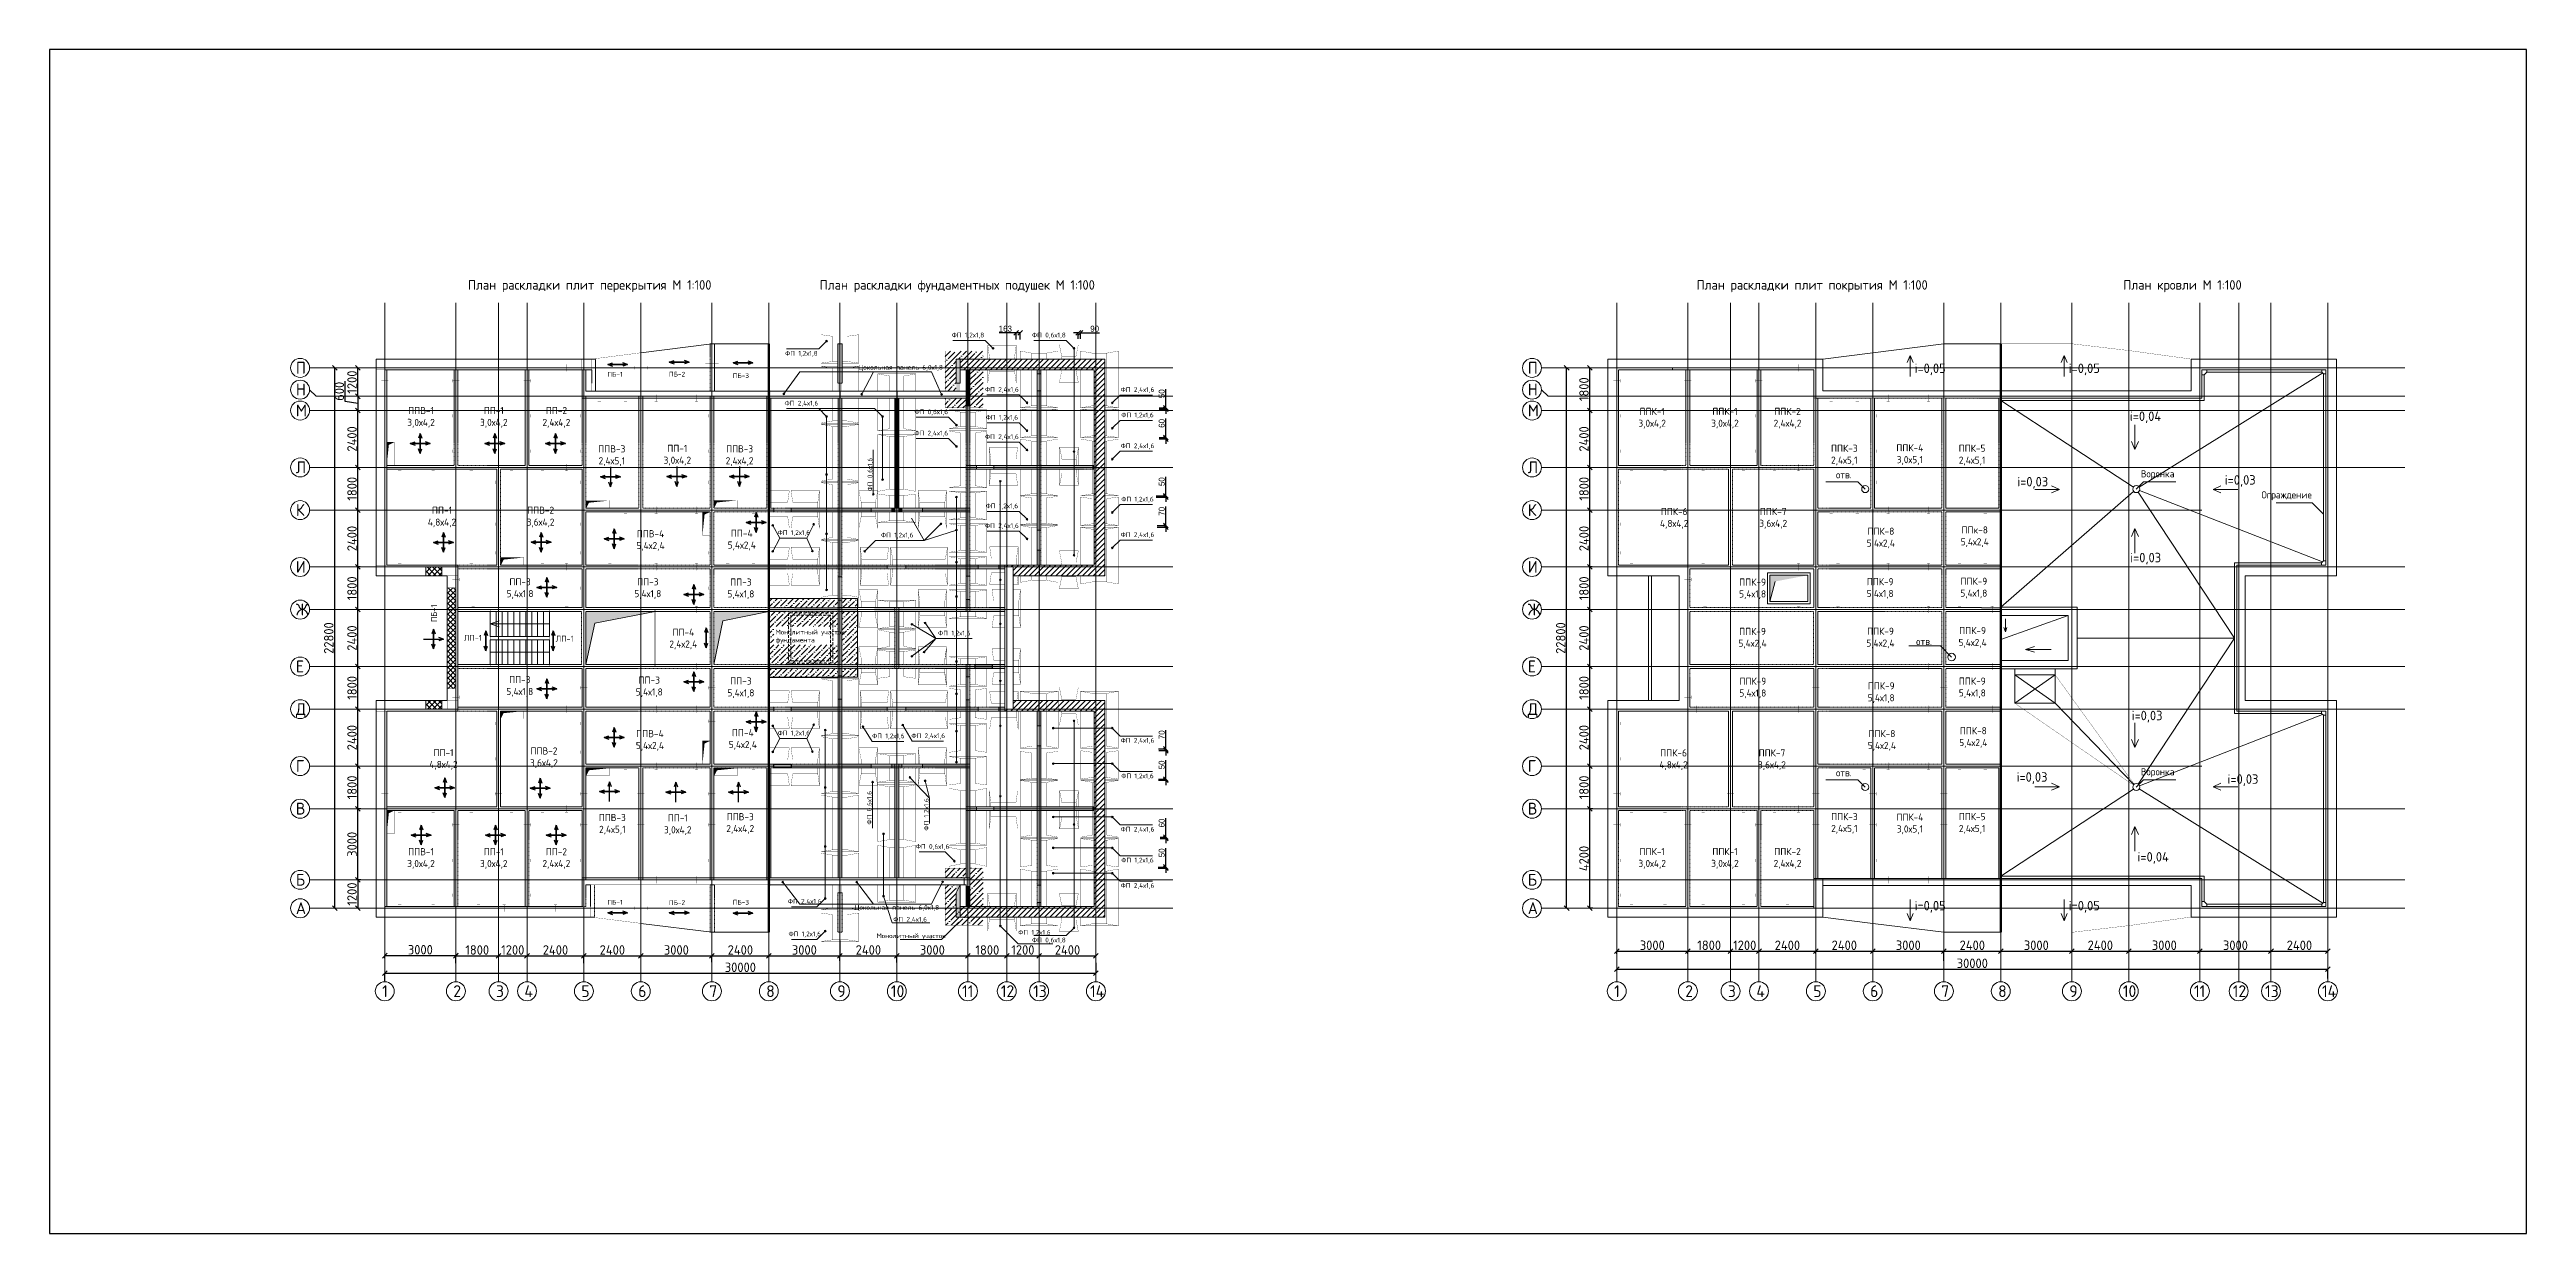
# Model space of a CAD drawing. Header units: millimetres. Extents: x -10163 to 1081624, y -5450 to 417560.
# Drawn here: x 276400 to 380890, y -5250 to 44700 of the extents above; entities that cross this region are included whole.
import ezdxf

# ---------------------------------------------------------------- set-up
doc = ezdxf.new("R2010")
doc.units = ezdxf.units.MM
doc.header["$PDMODE"] = 35
doc.linetypes.add('HIDDEN', pattern=[0.375, 0.25, -0.125])
doc.linetypes.add('Штрих-пунктир', pattern=[24, 20, -1.5, 1, -1.5])
for name, color, linetype in [('0разрез', 7, 'Continuous'), ('Анкеровка', 30, 'Continuous'), ('вентиляция', 220, 'Continuous'), ('Выноски', 130, 'Continuous'), ('заливка стен', 41, 'Continuous'), ('Кровля', 92, 'Continuous'), ('Лестница', 7, 'Continuous'), ('Оси 2', 253, 'Continuous'), ('Панели', 210, 'Continuous'), ('Перегородки', 150, 'Continuous'), ('Перекрытия', 100, 'Continuous'), ('Покрытия', 50, 'Continuous'), ('Стены', 40, 'Continuous'), ('Стены1', 120, 'Continuous'), ('Стыки', 100, 'Continuous'), ('Фундаменты', 40, 'Continuous')]:
    doc.layers.add(name, color=color, linetype=linetype)
doc.styles.add('ГОСТ', font='GOST Common.ttf', dxfattribs={"height": 400})
doc.styles.add('Чертеж250', font='ofont.ru_GOST type B.ttf', dxfattribs={"height": 250})
doc.dimstyles.new('ГОСТ', dxfattribs={"dimtxt": 400, "dimasz": 200, "dimexe": 0.18, "dimexo": 0.0625, "dimgap": 50, "dimtad": 1, "dimdec": 0, "dimzin": 0, "dimdsep": 46, "dimtxsty": 'ГОСТ', "dimblk": 'OBLIQUE', "dimcen": 0.09, "dimadec": 0, "dimazin": 0, "dimtfac": 1, "dimtdec": 0, "dimtofl": 0, "dimtmove": 0, "dimatfit": 3, "dimldrblk": 'NONE', "dimfxl": 1, "dimtolj": 1, "dimtzin": 0, "dimarcsym": 0})

msp = doc.modelspace()

# ---------------------------------------------------------------- texts
at = {"layer": 'Выноски', "lineweight": 9, "char_height": 200, "style": 'ГОСТ'}
for s, width, insert, attachment_point in [('\\pxqc;ФП 1,2х1,8', 2219.66414, (314032.663, 32755.672), 1), ('\\pxqc;ФП 0,6х1,8', 2219.66414, (317449.013, 32755.672), 1), ('\\pxqc;ФП 1,2х1,8', 2219.66414, (307007.619, 31735.678), 7), ('\\pxqc;Цокольная панель 6,0х1,8', 3888.46317, (310358.883, 31389.982), 1), ('\\pxqc;ФП 2,4х1,6', 2219.66414, (315465.539, 30458.474), 1), ('\\pxqc;ФП 2,4х1,6', 2219.66414, (323404.993, 30454.48), 3), ('\\pxqc;ФП 2,4х1,6', 2219.66414, (307007.619, 29879.852), 1), ('\\pxqc;ФП 0,6х1,6', 2219.66414, (312485.579, 29515.489), 1), ('\\pxqc;ФП 1,2х1,6', 2219.66414, (315465.539, 29280.101), 1), ('\\pxqc;ФП 1,2х1,6', 2219.66414, (323404.993, 29384.684), 3), ('\\pxqc;ФП 2,4х1,6', 2219.66414, (312485.579, 28617.754), 1), ('\\pxqc;ФП 2,4х1,6', 2219.66414, (315465.539, 28467.503), 1), ('\\pxqc;ФП 2,4х1,6', 2219.66414, (323404.993, 28081.594), 3), ('\\pxqc;ФП 1,2х1,6', 2219.66414, (315465.539, 25547.961), 1), ('\\pxqc;ФП 1,2х1,6', 2219.66414, (323404.993, 25831.047), 3), ('\\pxqc;ФП 1,2х1,6', 2219.66414, (306687.654, 24422.213), 1), ('\\pxqc;ФП 1,2х1,6', 2219.66414, (311049.882, 24314.946), 1), ('\\pxqc;ФП 2,4х1,6', 2219.66414, (315465.539, 24713.352), 1), ('\\pxqc;ФП 2,4х1,6', 2219.66414, (323404.993, 24333.548), 3), ('\\pxqc;ФП 1,2х1,6', 2219.66414, (313457.458, 20178.309), 1), ('\\pxqc;ФП 1,2х1,6', 2219.66414, (306687.654, 15964.014), 1), ('\\pxqc;ФП 1,2х1,6', 2219.66414, (310674.973, 15843.165), 1), ('\\pxqc;ФП 2,4х1,6', 2219.66414, (312357.666, 15848.899), 1), ('\\pxqc;ФП 2,4х1,6', 2219.66414, (323404.993, 15406.452), 9), ('\\pxqc;ФП 1,2х1,6', 2219.66414, (323404.993, 13908.953), 9), ('\\pxqc;ФП 2,4х1,6', 2219.66414, (323404.993, 11658.406), 9), ('\\pxqc;ФП 0,6х1,6', 2219.66414, (312542.399, 11177.284), 1), ('\\pxqc;ФП 1,2х1,6', 2219.66414, (323404.993, 10355.316), 9), ('\\pxqc;ФП 2,4х1,6', 2219.66414, (323404.993, 9285.52), 9), ('\\pxqc;ФП 2,4х1,6', 2219.66414, (307146.439, 8863.904), 1), ('Цокольная панель 6,0х1,8', 3888.46317, (310358.883, 8350.018), 7), ('\\pxqc;ФП 1,2х1,6', 2219.66414, (307146.439, 7488.984), 1), ('\\pxqc;Монолитный участок', 2658.25443, (311419.819, 7408.254), 1), ('\\pxqc;ФП 2,4х1,6', 2219.66414, (311593.285, 8102.595), 1), ('\\pxqc;ФП 1,2х1,6', 2219.66414, (316836.999, 7552.455), 1), ('\\pxqc;ФП 0,6х1,8', 2219.66414, (317449.013, 6984.328), 7)]:
    msp.add_mtext_dynamic_manual_height_columns(s, width=width, gutter_width=2000, heights=[0], dxfattribs=dict(at, insert=insert, attachment_point=attachment_point))
at = {"layer": 'Выноски', "lineweight": 9, "char_height": 200, "attachment_point": 1, "rotation": 90, "style": 'ГОСТ'}
for s, insert in [('\\pxqc;ФП 0,6х1,6', (310911.796, 25656.804)), ('\\pxqc;ФП 0,6х1,6', (310882.11, 11599.734)), ('\\pxqc;ФП 1,2х1,6', (313288.504, 11319.126))]:
    msp.add_mtext_dynamic_manual_height_columns(s, width=2219.66414, gutter_width=2000, heights=[0], dxfattribs=dict(at, insert=insert))
at = {"layer": 'Кровля', "lineweight": 9, "char_height": 400, "style": 'ГОСТ'}
for s, insert, attachment_point in [('i=0,05', (355077.687, 31452.386), 1), ('i=0,05', (361581.006, 31452.386), 1), ('i=0,04', (364159.015, 29429.103), 1), ('i=0,03', (359410.128, 26668.277), 1), ('i=0,03', (368163.383, 26742.635), 1), ('i=0,03', (364173.675, 23465.976), 1), ('i=0,03', (364233.203, 16802.61), 1), ('i=0,03', (359380.736, 14209.309), 1), ('i=0,03', (368279.37, 14121.401), 1), ('i=0,04', (364482.424, 10839.483), 1), ('i=0,05', (355077.687, 8287.614), 7), ('i=0,05', (361581.006, 8287.614), 7)]:
    msp.add_mtext_dynamic_manual_height_columns(s, width=1235.55273, gutter_width=2000, heights=[0], dxfattribs=dict(at, insert=insert, attachment_point=attachment_point))
at = {"layer": 'Оси 2', "lineweight": 9, "char_height": 500, "attachment_point": 1, "style": 'ГОСТ'}
for s, insert in [('П', (286790.634, 31523.722)), ('П', (338760.634, 31523.722)), ('Н', (286790.634, 30603.223)), ('Н', (338760.634, 30603.223)), ('М', (286790.634, 29723.722)), ('М', (338760.634, 29723.722)), ('Л', (286790.634, 27323.722)), ('Л', (338760.634, 27323.722)), ('К', (286790.634, 25523.722)), ('К', (338760.634, 25523.722)), ('И', (286790.634, 23123.722)), ('И', (338760.634, 23123.722)), ('Ж', (286790.634, 21323.722)), ('Ж', (338760.634, 21323.722)), ('Е', (286790.634, 18923.722)), ('Е', (338760.634, 18923.722)), ('Д', (286790.634, 17123.722)), ('Д', (338760.634, 17123.722)), ('Г', (286790.634, 14723.722)), ('Г', (338760.634, 14723.722)), ('В', (286790.634, 12923.722)), ('В', (338760.634, 12923.722)), ('Б', (286790.634, 9923.722)), ('Б', (338760.634, 9923.722)), ('А', (286790.634, 8723.722)), ('А', (338760.634, 8723.722)), ('1', (290433.874, 5222.04)), ('2', (293433.874, 5222.04)), ('3', (295233.874, 5222.04)), ('4', (296433.874, 5222.04)), ('5', (298833.874, 5222.04)), ('6', (301233.874, 5222.04)), ('7', (304233.874, 5222.04)), ('8', (306633.874, 5222.04)), ('9', (309633.874, 5222.04)), ('10', (311893.874, 5222.04)), ('11', (314893.874, 5222.04)), ('12', (316530.634, 5222.04)), ('13', (317893.874, 5222.04)), ('14', (320293.874, 5222.04)), ('1', (342403.874, 5222.04)), ('2', (345403.874, 5222.04)), ('3', (347203.874, 5222.04)), ('4', (348403.874, 5222.04)), ('5', (350803.874, 5222.04)), ('6', (353203.874, 5222.04)), ('7', (356203.874, 5222.04)), ('8', (358603.874, 5222.04)), ('9', (361603.874, 5222.04)), ('10', (363863.874, 5222.04)), ('11', (366863.874, 5222.04)), ('12', (368500.634, 5222.04)), ('13', (369863.874, 5222.04)), ('14', (372263.874, 5222.04))]:
    msp.add_mtext_dynamic_manual_height_columns(s, width=529.33393, gutter_width=12.5, heights=[0], dxfattribs=dict(at, insert=insert))
at = {"layer": 'Перекрытия', "lineweight": 9, "style": 'ГОСТ'}
for s, insert, char_height, attachment_point in [('ПБ-1', (300255, 30996.253), 200, 5), ('ПБ-2', (302870, 31003.289), 200, 5), ('ПБ-3', (305565, 30944.827), 200, 5), ('\\pxqc;ППВ-1\\P3,0х4,2', (292072.242, 29184.18), 300, 5), ('\\pxqc;ПП-1\\P3,0х4,2', (295142.242, 29184.18), 300, 5), ('\\pxqc;ПП-2\\P2,4х4,2', (297782.242, 29184.18), 300, 5), ('\\pxqc;ППК-1\\P3,0х4,2', (344007.954, 29146.868), 300, 5), ('\\pxqc;ППК-1\\P3,0х4,2', (347077.954, 29146.868), 300, 5), ('\\pxqc;ППК-2\\P2,4х4,2', (349717.954, 29146.868), 300, 5), ('\\pxqc;ППВ-3\\P\\pq*;2,4х5,1', (300119.725, 27565.766), 300, 5), ('\\pxqc;ПП-1\\P3,0х4,2', (302882.964, 27586.623), 300, 5), ('\\pxqc;ППВ-3 2,4х4,2', (305509.725, 27565.766), 300, 5), ('\\pxqc;ППК-3\\P\\pq*;2,4х5,1', (352112.864, 27591.788), 300, 5), ('\\pxqc;ППК-4\\P3,0х5,1', (354876.103, 27612.646), 300, 5), ('\\pxqc;ППК-5 2,4х5,1', (357502.864, 27591.788), 300, 5), ('\\pxqc;отв.', (352095.359, 26759.598), 300, 5), ('\\pxqc;Воронка', (365331.12, 26759.598), 300, 5), ('\\pxqc;ПП-1\\P\\pq*;4,8х4,2', (292955.527, 24976.302), 300, 5), ('\\pxqc;ППВ-2\\P\\pq*;3,6х4,2', (297114.809, 24977.735), 300, 5), ('\\pxqc;ППК-6\\P\\pq*;4,8х4,2', (344934.742, 24919.66), 300, 5), ('\\pxqc;ППК-7\\P\\pq*;3,6х4,2', (349114.757, 24923.94), 300, 5), ('\\pxqc;Ограждение', (370773.837, 25870.797), 300, 5), ('\\pxqc;ППВ-4\\P\\pq*;5,4х2,4', (301750.912, 23987.058), 300, 5), ('\\pxqc;ПП-4\\P\\pq*;5,4х2,4', (305602.318, 24009.088), 300, 5), ('\\pxqc;ППК-8\\P\\pq*;5,4х2,4', (353654.905, 24091.6), 300, 5), ('\\pxqc;ППк-8\\P\\pq*;5,4х2,4', (357615, 24146.667), 300, 5), ('\\pxqc;ПП-3\\P5,4х1,8', (296249.096, 21958.72), 300, 5), ('\\pxqc;ПП-3\\P5,4х1,8', (301637.36, 21958.72), 300, 5), ('\\pxqc;ПП-3\\P5,4х1,8', (305563.097, 21947.308), 300, 5), ('\\pxqc;ППК-9 5,4х1,8', (348244.546, 21946.414), 300, 5), ('\\pxqc;ППК-9\\P5,4х1,8', (353624.682, 21963.857), 300, 5), ('\\pxqc;ППК-9\\P5,4х1,8', (357577.044, 21980.285), 300, 5), ('\\pxqc;ЛП-1', (293373.24, 20003.333), 250, 1), ('\\pxqc;ЛП-1', (297246.62, 19966.667), 250, 1), ('\\pxqc;ПП-4\\P2,4х2,4', (303135.362, 19832.899), 300, 5), ('\\pxqc;ППК-9 5,4х2,4', (348239.755, 19865.349), 300, 5), ('\\pxqc;ППК-9 5,4х2,4', (353639.419, 19873.321), 300, 5), ('\\pxqc;ППК-9 5,4х2,4', (357525, 19900), 300, 5), ('\\pxqc;отв.', (355477.174, 19724.142), 300, 5), ('\\pxqc;ПП-3\\P5,4х1,8', (296236.338, 17830.939), 300, 5), ('\\pxqc;ПП-3\\P5,4х1,8', (301699.756, 17811.777), 300, 5), ('\\pxqc;ПП-3\\P5,4х1,8', (305565.699, 17773.381), 300, 5), ('\\pxqc;ППК-9 5,4х1,8', (348252.74, 17765.947), 300, 5), ('\\pxqc;ППК-9\\P5,4х1,8', (353668.24, 17566.567), 300, 5), ('\\pxqc;ППК-9\\P5,4х1,8', (357513.24, 17770), 300, 5), ('\\pxqc;ППВ-4\\P\\pq*;5,4х2,4', (301728.24, 15553.333), 300, 5), ('\\pxqc;ПП-4\\P\\pq*;5,4х2,4', (305645, 15593.333), 300, 5), ('\\pxqc;ППК-8\\P\\pq*;5,4х2,4', (353698.24, 15553.333), 300, 5), ('ППК-8\\P5,4х2,4', (357555.23, 15675.516), 300, 5), ('\\pxqc;ПП-1\\P\\pq*;4,8х4,2', (293018.183, 14751.926), 300, 5), ('\\pxqc;ППВ-2\\P\\pq*;3,6х4,2', (297255.638, 14821.979), 300, 5), ('\\pxqc;ППК-6\\P\\pq*;4,8х4,2', (344910.446, 14738.379), 300, 5), ('\\pxqc;ППК-7\\P\\pq*;3,6х4,2', (349060.446, 14738.379), 300, 5), ('\\pxqc;отв.', (352095.359, 14187.903), 300, 5), ('\\pxqc;Воронка', (365331.12, 14187.903), 300, 5), ('\\pxqc;ППВ-3\\P\\pq*;2,4х5,1', (300139.612, 12015.647), 300, 5), ('\\pxqc;ПП-1\\P3,0х4,2', (302902.852, 11994.789), 300, 5), ('\\pxqc;ППВ-3 2,4х4,2', (305537.919, 12048.251), 300, 5), ('\\pxqc;ППК-3\\P\\pq*;2,4х5,1', (352114.796, 12051.642), 300, 5), ('\\pxqc;ППК-4\\P3,0х5,1', (354878.035, 12030.785), 300, 5), ('\\pxqc;ППК-5 2,4х5,1', (357504.796, 12051.642), 300, 5), ('\\pxqc;ППВ-1\\P3,0х4,2', (292070.413, 10571.595), 300, 5), ('\\pxqc;ПП-1\\P3,0х4,2', (295140.413, 10571.595), 300, 5), ('\\pxqc;ПП-2\\P2,4х4,2', (297780.413, 10571.595), 300, 5), ('\\pxqc;ППК-1\\P3,0х4,2', (344008.296, 10578.16), 300, 5), ('\\pxqc;ППК-1\\P3,0х4,2', (347078.296, 10578.16), 300, 5), ('\\pxqc;ППК-2\\P2,4х4,2', (349718.296, 10578.16), 300, 5), ('ПБ-1', (300255, 8723.738), 200, 5), ('ПБ-2', (302870, 8710.141), 200, 5), ('ПБ-3', (305565, 8725.094), 200, 5)]:
    msp.add_mtext_dynamic_manual_height_columns(s, width=1770, gutter_width=2500, heights=[0], dxfattribs=dict(at, insert=insert, char_height=char_height, attachment_point=attachment_point))
at = {"layer": 'Перекрытия', "lineweight": 9, "insert": (292495.352, 20031.295), "char_height": 250, "attachment_point": 1, "rotation": 90, "style": 'ГОСТ'}
msp.add_mtext_dynamic_manual_height_columns('\\pxqc;ПБ-1', width=1770, gutter_width=2500, heights=[0], dxfattribs=at)
at = {"layer": 'Покрытия', "lineweight": 9, "char_height": 400, "attachment_point": 1, "style": 'ГОСТ'}
for s, insert in [('План раскладки плит перекрытия М 1:100', (294050, 34970)), ('План раскладки фундаментных подушек М 1:100', (308890, 34970)), ('План раскладки плит покрытия М 1:100', (345880, 34970)), ('План кровли М 1:100', (363880, 34970))]:
    msp.add_mtext_dynamic_manual_height_columns(s, width=11750, gutter_width=2000, heights=[0], dxfattribs=dict(at, insert=insert))
at = {"layer": 'Фундаменты', "lineweight": 9, "insert": (307028.333, 20221.667), "char_height": 200, "attachment_point": 1, "style": 'ГОСТ'}
msp.add_mtext_dynamic_manual_height_columns('Монолитный участок фундамента', width=2560, gutter_width=2500, heights=[0], dxfattribs=at)

# ---------------------------------------------------------------- blocks, each defined once
blk = doc.blocks.new('_Oblique')
at = {"color": 0, "linetype": 'ByBlock', "lineweight": -2}
blk.add_line((-0.5, -0.5), (0.5, 0.5), dxfattribs=at)
blk = doc.blocks.new('*D890')
at = {"layer": 'Defpoints', "color": 0, "transparency": 16777216}
for p in [(290543, 6361), (293543, 6471), (293543, 6361)]:
    blk.add_point(p, dxfattribs=at)
at = {"layer": 'Покрытия', "color": 0, "lineweight": -2, "transparency": 16777216}
for p, q in [((290543, 6361), (290543, 6471)), ((290543, 6471), (293543, 6471)), ((293543, 6361), (293543, 6471))]:
    blk.add_line(p, q, dxfattribs=at)
at = {"layer": 'Покрытия', "color": 0, "lineweight": -2, "transparency": 16777216, "xscale": 200, "yscale": 200, "zscale": 200, "rotation": 180}
blk.add_blockref('_Oblique', (290543, 6471), dxfattribs=at)
at = {"layer": 'Покрытия', "color": 0, "lineweight": -2, "transparency": 16777216, "xscale": 200, "yscale": 200, "zscale": 200}
blk.add_blockref('_Oblique', (293543, 6471), dxfattribs=at)
at = {"layer": 'Покрытия', "color": 0, "lineweight": 9, "transparency": 16777216, "insert": (292043, 6721), "char_height": 400, "attachment_point": 5, "style": 'ГОСТ'}
blk.add_mtext('\\A1;3000', dxfattribs=at)
blk = doc.blocks.new('_None')
blk = doc.blocks.new('*D891')
at = {"layer": 'Defpoints', "color": 0, "transparency": 16777216}
for p in [(295343, 6462), (295343, 6462), (293543, 6156)]:
    blk.add_point(p, dxfattribs=at)
at = {"layer": 'Покрытия', "color": 0, "lineweight": -2, "transparency": 16777216}
for p, q in [((293543, 6156), (293543, 6463)), ((293543, 6462), (295343, 6462)), ((295343, 6462), (295343, 6462))]:
    blk.add_line(p, q, dxfattribs=at)
at = {"layer": 'Покрытия', "color": 0, "lineweight": -2, "transparency": 16777216, "xscale": 200, "yscale": 200, "zscale": 200, "rotation": 180}
blk.add_blockref('_Oblique', (293543, 6462), dxfattribs=at)
at = {"layer": 'Покрытия', "color": 0, "lineweight": -2, "transparency": 16777216, "xscale": 200, "yscale": 200, "zscale": 200}
blk.add_blockref('_Oblique', (295343, 6462), dxfattribs=at)
at = {"layer": 'Покрытия', "color": 0, "lineweight": 9, "transparency": 16777216, "insert": (294443, 6712), "char_height": 400, "attachment_point": 5, "style": 'ГОСТ'}
blk.add_mtext('\\A1;1800', dxfattribs=at)
blk = doc.blocks.new('*D892')
at = {"layer": 'Defpoints', "color": 0, "transparency": 16777216}
for p in [(295343, 6462), (296543, 6462), (296543, 6462)]:
    blk.add_point(p, dxfattribs=at)
at = {"layer": 'Покрытия', "color": 0, "lineweight": -2, "transparency": 16777216}
for p, q in [((295343, 6462), (295343, 6463)), ((295343, 6462), (296543, 6462)), ((296543, 6462), (296543, 6463))]:
    blk.add_line(p, q, dxfattribs=at)
at = {"layer": 'Покрытия', "color": 0, "lineweight": -2, "transparency": 16777216, "xscale": 200, "yscale": 200, "zscale": 200, "rotation": 180}
blk.add_blockref('_Oblique', (295343, 6462), dxfattribs=at)
at = {"layer": 'Покрытия', "color": 0, "lineweight": -2, "transparency": 16777216, "xscale": 200, "yscale": 200, "zscale": 200}
blk.add_blockref('_Oblique', (296543, 6462), dxfattribs=at)
at = {"layer": 'Покрытия', "color": 0, "lineweight": 9, "transparency": 16777216, "insert": (295943, 6712), "char_height": 400, "attachment_point": 5, "style": 'ГОСТ'}
blk.add_mtext('\\A1;1200', dxfattribs=at)
blk = doc.blocks.new('*D893')
at = {"layer": 'Defpoints', "color": 0, "transparency": 16777216}
for p in [(296543, 6462), (298943, 6462), (298943, 6158)]:
    blk.add_point(p, dxfattribs=at)
at = {"layer": 'Покрытия', "color": 0, "lineweight": -2, "transparency": 16777216}
for p, q in [((296543, 6462), (296543, 6462)), ((296543, 6462), (298943, 6462)), ((298943, 6158), (298943, 6463))]:
    blk.add_line(p, q, dxfattribs=at)
at = {"layer": 'Покрытия', "color": 0, "lineweight": -2, "transparency": 16777216, "xscale": 200, "yscale": 200, "zscale": 200, "rotation": 180}
blk.add_blockref('_Oblique', (296543, 6462), dxfattribs=at)
at = {"layer": 'Покрытия', "color": 0, "lineweight": -2, "transparency": 16777216, "xscale": 200, "yscale": 200, "zscale": 200}
blk.add_blockref('_Oblique', (298943, 6462), dxfattribs=at)
at = {"layer": 'Покрытия', "color": 0, "lineweight": 9, "transparency": 16777216, "insert": (297743, 6712), "char_height": 400, "attachment_point": 5, "style": 'ГОСТ'}
blk.add_mtext('\\A1;2400', dxfattribs=at)
blk = doc.blocks.new('*D894')
at = {"layer": 'Defpoints', "color": 0, "transparency": 16777216}
for p in [(301343, 6462), (301343, 6462), (298943, 6158)]:
    blk.add_point(p, dxfattribs=at)
at = {"layer": 'Покрытия', "color": 0, "lineweight": -2, "transparency": 16777216}
for p, q in [((298943, 6158), (298943, 6463)), ((298943, 6462), (301343, 6462)), ((301343, 6462), (301343, 6462))]:
    blk.add_line(p, q, dxfattribs=at)
at = {"layer": 'Покрытия', "color": 0, "lineweight": -2, "transparency": 16777216, "xscale": 200, "yscale": 200, "zscale": 200, "rotation": 180}
blk.add_blockref('_Oblique', (298943, 6462), dxfattribs=at)
at = {"layer": 'Покрытия', "color": 0, "lineweight": -2, "transparency": 16777216, "xscale": 200, "yscale": 200, "zscale": 200}
blk.add_blockref('_Oblique', (301343, 6462), dxfattribs=at)
at = {"layer": 'Покрытия', "color": 0, "lineweight": 9, "transparency": 16777216, "insert": (300143, 6712), "char_height": 400, "attachment_point": 5, "style": 'ГОСТ'}
blk.add_mtext('\\A1;2400', dxfattribs=at)
blk = doc.blocks.new('*D895')
at = {"layer": 'Defpoints', "color": 0, "transparency": 16777216}
for p in [(301343, 6462), (304343, 6462), (304343, 6190)]:
    blk.add_point(p, dxfattribs=at)
at = {"layer": 'Покрытия', "color": 0, "lineweight": -2, "transparency": 16777216}
for p, q in [((301343, 6462), (301343, 6462)), ((301343, 6462), (304343, 6462)), ((304343, 6190), (304343, 6463))]:
    blk.add_line(p, q, dxfattribs=at)
at = {"layer": 'Покрытия', "color": 0, "lineweight": -2, "transparency": 16777216, "xscale": 200, "yscale": 200, "zscale": 200, "rotation": 180}
blk.add_blockref('_Oblique', (301343, 6462), dxfattribs=at)
at = {"layer": 'Покрытия', "color": 0, "lineweight": -2, "transparency": 16777216, "xscale": 200, "yscale": 200, "zscale": 200}
blk.add_blockref('_Oblique', (304343, 6462), dxfattribs=at)
at = {"layer": 'Покрытия', "color": 0, "lineweight": 9, "transparency": 16777216, "insert": (302843, 6712), "char_height": 400, "attachment_point": 5, "style": 'ГОСТ'}
blk.add_mtext('\\A1;3000', dxfattribs=at)
blk = doc.blocks.new('*D896')
at = {"layer": 'Defpoints', "color": 0, "transparency": 16777216}
for p in [(306743, 6462), (306743, 6462), (304343, 6190)]:
    blk.add_point(p, dxfattribs=at)
at = {"layer": 'Покрытия', "color": 0, "lineweight": -2, "transparency": 16777216}
for p, q in [((304343, 6190), (304343, 6463)), ((304343, 6462), (306743, 6462)), ((306743, 6462), (306743, 6462))]:
    blk.add_line(p, q, dxfattribs=at)
at = {"layer": 'Покрытия', "color": 0, "lineweight": -2, "transparency": 16777216, "xscale": 200, "yscale": 200, "zscale": 200, "rotation": 180}
blk.add_blockref('_Oblique', (304343, 6462), dxfattribs=at)
at = {"layer": 'Покрытия', "color": 0, "lineweight": -2, "transparency": 16777216, "xscale": 200, "yscale": 200, "zscale": 200}
blk.add_blockref('_Oblique', (306743, 6462), dxfattribs=at)
at = {"layer": 'Покрытия', "color": 0, "lineweight": 9, "transparency": 16777216, "insert": (305543, 6712), "char_height": 400, "attachment_point": 5, "style": 'ГОСТ'}
blk.add_mtext('\\A1;2400', dxfattribs=at)
blk = doc.blocks.new('*D897')
at = {"layer": 'Defpoints', "color": 0, "transparency": 16777216}
for p in [(306743, 6462), (309743, 6462), (309743, 6246)]:
    blk.add_point(p, dxfattribs=at)
at = {"layer": 'Покрытия', "color": 0, "lineweight": -2, "transparency": 16777216}
for p, q in [((306743, 6462), (306743, 6462)), ((306743, 6462), (309743, 6462)), ((309743, 6246), (309743, 6463))]:
    blk.add_line(p, q, dxfattribs=at)
at = {"layer": 'Покрытия', "color": 0, "lineweight": -2, "transparency": 16777216, "xscale": 200, "yscale": 200, "zscale": 200, "rotation": 180}
blk.add_blockref('_Oblique', (306743, 6462), dxfattribs=at)
at = {"layer": 'Покрытия', "color": 0, "lineweight": -2, "transparency": 16777216, "xscale": 200, "yscale": 200, "zscale": 200}
blk.add_blockref('_Oblique', (309743, 6462), dxfattribs=at)
at = {"layer": 'Покрытия', "color": 0, "lineweight": 9, "transparency": 16777216, "insert": (308243, 6712), "char_height": 400, "attachment_point": 5, "style": 'ГОСТ'}
blk.add_mtext('\\A1;3000', dxfattribs=at)
blk = doc.blocks.new('*D898')
at = {"layer": 'Defpoints', "color": 0, "transparency": 16777216}
for p in [(309743, 7107), (312143, 6462), (312143, 6287)]:
    blk.add_point(p, dxfattribs=at)
at = {"layer": 'Покрытия', "color": 0, "lineweight": -2, "transparency": 16777216}
for p, q in [((309743, 7107), (309743, 6462)), ((309743, 6462), (312143, 6462)), ((312143, 6287), (312143, 6463))]:
    blk.add_line(p, q, dxfattribs=at)
at = {"layer": 'Покрытия', "color": 0, "lineweight": -2, "transparency": 16777216, "xscale": 200, "yscale": 200, "zscale": 200, "rotation": 180}
blk.add_blockref('_Oblique', (309743, 6462), dxfattribs=at)
at = {"layer": 'Покрытия', "color": 0, "lineweight": -2, "transparency": 16777216, "xscale": 200, "yscale": 200, "zscale": 200}
blk.add_blockref('_Oblique', (312143, 6462), dxfattribs=at)
at = {"layer": 'Покрытия', "color": 0, "lineweight": 9, "transparency": 16777216, "insert": (310943, 6712), "char_height": 400, "attachment_point": 5, "style": 'ГОСТ'}
blk.add_mtext('\\A1;2400', dxfattribs=at)
blk = doc.blocks.new('*D899')
at = {"layer": 'Defpoints', "color": 0, "transparency": 16777216}
for p in [(315143, 6462), (315143, 6462), (312143, 6185)]:
    blk.add_point(p, dxfattribs=at)
at = {"layer": 'Покрытия', "color": 0, "lineweight": -2, "transparency": 16777216}
for p, q in [((312143, 6185), (312143, 6463)), ((312143, 6462), (315143, 6462)), ((315143, 6462), (315143, 6462))]:
    blk.add_line(p, q, dxfattribs=at)
at = {"layer": 'Покрытия', "color": 0, "lineweight": -2, "transparency": 16777216, "xscale": 200, "yscale": 200, "zscale": 200, "rotation": 180}
blk.add_blockref('_Oblique', (312143, 6462), dxfattribs=at)
at = {"layer": 'Покрытия', "color": 0, "lineweight": -2, "transparency": 16777216, "xscale": 200, "yscale": 200, "zscale": 200}
blk.add_blockref('_Oblique', (315143, 6462), dxfattribs=at)
at = {"layer": 'Покрытия', "color": 0, "lineweight": 9, "transparency": 16777216, "insert": (313643, 6712), "char_height": 400, "attachment_point": 5, "style": 'ГОСТ'}
blk.add_mtext('\\A1;3000', dxfattribs=at)
blk = doc.blocks.new('*D900')
at = {"layer": 'Defpoints', "color": 0, "transparency": 16777216}
for p in [(315143, 6462), (316780, 6462), (316780, 6462)]:
    blk.add_point(p, dxfattribs=at)
at = {"layer": 'Покрытия', "color": 0, "lineweight": -2, "transparency": 16777216}
for p, q in [((315143, 6462), (315143, 6463)), ((315143, 6462), (316780, 6462)), ((316780, 6462), (316780, 6463))]:
    blk.add_line(p, q, dxfattribs=at)
at = {"layer": 'Покрытия', "color": 0, "lineweight": -2, "transparency": 16777216, "xscale": 200, "yscale": 200, "zscale": 200, "rotation": 180}
blk.add_blockref('_Oblique', (315143, 6462), dxfattribs=at)
at = {"layer": 'Покрытия', "color": 0, "lineweight": -2, "transparency": 16777216, "xscale": 200, "yscale": 200, "zscale": 200}
blk.add_blockref('_Oblique', (316780, 6462), dxfattribs=at)
at = {"layer": 'Покрытия', "color": 0, "lineweight": 9, "transparency": 16777216, "insert": (315962, 6712), "char_height": 400, "attachment_point": 5, "style": 'ГОСТ'}
blk.add_mtext('\\A1;1800', dxfattribs=at)
blk = doc.blocks.new('*D901')
at = {"layer": 'Defpoints', "color": 0, "transparency": 16777216}
for p in [(318143, 6462), (320543, 6462), (320543, 6462)]:
    blk.add_point(p, dxfattribs=at)
at = {"layer": 'Покрытия', "color": 0, "lineweight": -2, "transparency": 16777216}
for p, q in [((318143, 6462), (318143, 6463)), ((318143, 6462), (320543, 6462)), ((320543, 6462), (320543, 6463))]:
    blk.add_line(p, q, dxfattribs=at)
at = {"layer": 'Покрытия', "color": 0, "lineweight": -2, "transparency": 16777216, "xscale": 200, "yscale": 200, "zscale": 200, "rotation": 180}
blk.add_blockref('_Oblique', (318143, 6462), dxfattribs=at)
at = {"layer": 'Покрытия', "color": 0, "lineweight": -2, "transparency": 16777216, "xscale": 200, "yscale": 200, "zscale": 200}
blk.add_blockref('_Oblique', (320543, 6462), dxfattribs=at)
at = {"layer": 'Покрытия', "color": 0, "lineweight": 9, "transparency": 16777216, "insert": (319343, 6712), "char_height": 400, "attachment_point": 5, "style": 'ГОСТ'}
blk.add_mtext('\\A1;2400', dxfattribs=at)
blk = doc.blocks.new('*D902')
at = {"layer": 'Defpoints', "color": 0, "transparency": 16777216}
for p in [(290543, 5412), (320543, 6164), (320543, 5730)]:
    blk.add_point(p, dxfattribs=at)
at = {"layer": 'Покрытия', "color": 0, "lineweight": -2, "transparency": 16777216}
for p, q in [((290543, 5412), (290543, 5730)), ((290543, 5730), (320543, 5730)), ((320543, 6164), (320543, 5729))]:
    blk.add_line(p, q, dxfattribs=at)
at = {"layer": 'Покрытия', "color": 0, "lineweight": -2, "transparency": 16777216, "xscale": 200, "yscale": 200, "zscale": 200, "rotation": 180}
blk.add_blockref('_Oblique', (290543, 5730), dxfattribs=at)
at = {"layer": 'Покрытия', "color": 0, "lineweight": -2, "transparency": 16777216, "xscale": 200, "yscale": 200, "zscale": 200}
blk.add_blockref('_Oblique', (320543, 5730), dxfattribs=at)
at = {"layer": 'Покрытия', "color": 0, "lineweight": 9, "transparency": 16777216, "insert": (305543, 5980), "char_height": 400, "attachment_point": 5, "style": 'ГОСТ'}
blk.add_mtext('\\A1;30000', dxfattribs=at)
blk = doc.blocks.new('*D903')
at = {"layer": 'Defpoints', "color": 0, "transparency": 16777216}
for p in [(289410, 12670), (289530, 12670), (289530, 9670)]:
    blk.add_point(p, dxfattribs=at)
at = {"layer": 'Покрытия', "color": 0, "lineweight": -2, "transparency": 16777216}
for p, q in [((289529.9375, 12670), (289409.82, 12670)), ((289410, 9670), (289410, 12670)), ((289529.9375, 9670), (289409.82, 9670))]:
    blk.add_line(p, q, dxfattribs=at)
at = {"layer": 'Покрытия', "color": 0, "lineweight": -2, "transparency": 16777216, "xscale": 200, "yscale": 200, "zscale": 200}
for p, rotation in [((289410, 12670), 90), ((289410, 9670), 270)]:
    blk.add_blockref('_Oblique', p, dxfattribs=dict(at, rotation=rotation))
at = {"layer": 'Покрытия', "color": 0, "lineweight": 9, "transparency": 16777216, "insert": (289160, 11170), "char_height": 400, "attachment_point": 5, "rotation": 90, "style": 'ГОСТ'}
blk.add_mtext('\\A1;3000', dxfattribs=at)
blk = doc.blocks.new('*D904')
at = {"layer": 'Defpoints', "color": 0, "transparency": 16777216}
for p in [(289410, 14470), (289410, 14470), (289530, 12670)]:
    blk.add_point(p, dxfattribs=at)
at = {"layer": 'Покрытия', "color": 0, "lineweight": -2, "transparency": 16777216}
for p, q in [((289410, 12670), (289410, 14470)), ((289410.0625, 14470), (289410.18, 14470)), ((289529.9375, 12670), (289409.82, 12670))]:
    blk.add_line(p, q, dxfattribs=at)
at = {"layer": 'Покрытия', "color": 0, "lineweight": -2, "transparency": 16777216, "xscale": 200, "yscale": 200, "zscale": 200}
for p, rotation in [((289410, 14470), 90), ((289410, 12670), 270)]:
    blk.add_blockref('_Oblique', p, dxfattribs=dict(at, rotation=rotation))
at = {"layer": 'Покрытия', "color": 0, "lineweight": 9, "transparency": 16777216, "insert": (289160, 13570), "char_height": 400, "attachment_point": 5, "rotation": 90, "style": 'ГОСТ'}
blk.add_mtext('\\A1;1800', dxfattribs=at)
blk = doc.blocks.new('*D905')
at = {"layer": 'Defpoints', "color": 0, "transparency": 16777216}
for p in [(289410, 16870), (289410, 16870), (289410, 14470)]:
    blk.add_point(p, dxfattribs=at)
at = {"layer": 'Покрытия', "color": 0, "lineweight": -2, "transparency": 16777216}
for p, q in [((289410, 14470), (289410, 16870)), ((289410.0625, 16870), (289410.18, 16870)), ((289410.0625, 14470), (289410.18, 14470))]:
    blk.add_line(p, q, dxfattribs=at)
at = {"layer": 'Покрытия', "color": 0, "lineweight": -2, "transparency": 16777216, "xscale": 200, "yscale": 200, "zscale": 200}
for p, rotation in [((289410, 16870), 90), ((289410, 14470), 270)]:
    blk.add_blockref('_Oblique', p, dxfattribs=dict(at, rotation=rotation))
at = {"layer": 'Покрытия', "color": 0, "lineweight": 9, "transparency": 16777216, "insert": (289160, 15670), "char_height": 400, "attachment_point": 5, "rotation": 90, "style": 'ГОСТ'}
blk.add_mtext('\\A1;2400', dxfattribs=at)
blk = doc.blocks.new('*D906')
at = {"layer": 'Defpoints', "color": 0, "transparency": 16777216}
for p in [(289410, 18670), (289410, 18670), (289410, 16870)]:
    blk.add_point(p, dxfattribs=at)
at = {"layer": 'Покрытия', "color": 0, "lineweight": -2, "transparency": 16777216}
for p, q in [((289410, 16870), (289410, 18670)), ((289410.0625, 18670), (289410.18, 18670)), ((289410.0625, 16870), (289410.18, 16870))]:
    blk.add_line(p, q, dxfattribs=at)
at = {"layer": 'Покрытия', "color": 0, "lineweight": -2, "transparency": 16777216, "xscale": 200, "yscale": 200, "zscale": 200}
for p, rotation in [((289410, 18670), 90), ((289410, 16870), 270)]:
    blk.add_blockref('_Oblique', p, dxfattribs=dict(at, rotation=rotation))
at = {"layer": 'Покрытия', "color": 0, "lineweight": 9, "transparency": 16777216, "insert": (289160, 17770), "char_height": 400, "attachment_point": 5, "rotation": 90, "style": 'ГОСТ'}
blk.add_mtext('\\A1;1800', dxfattribs=at)
blk = doc.blocks.new('*D907')
at = {"layer": 'Defpoints', "color": 0, "transparency": 16777216}
for p in [(289410, 21070), (289410, 21070), (289410, 18670)]:
    blk.add_point(p, dxfattribs=at)
at = {"layer": 'Покрытия', "color": 0, "lineweight": -2, "transparency": 16777216}
for p, q in [((289410, 18670), (289410, 21070)), ((289410.0625, 21070), (289410.18, 21070)), ((289410.0625, 18670), (289410.18, 18670))]:
    blk.add_line(p, q, dxfattribs=at)
at = {"layer": 'Покрытия', "color": 0, "lineweight": -2, "transparency": 16777216, "xscale": 200, "yscale": 200, "zscale": 200}
for p, rotation in [((289410, 21070), 90), ((289410, 18670), 270)]:
    blk.add_blockref('_Oblique', p, dxfattribs=dict(at, rotation=rotation))
at = {"layer": 'Покрытия', "color": 0, "lineweight": 9, "transparency": 16777216, "insert": (289160, 19870), "char_height": 400, "attachment_point": 5, "rotation": 90, "style": 'ГОСТ'}
blk.add_mtext('\\A1;2400', dxfattribs=at)
blk = doc.blocks.new('*D908')
at = {"layer": 'Defpoints', "color": 0, "transparency": 16777216}
for p in [(289410, 22870), (289510, 22870), (289410, 21070)]:
    blk.add_point(p, dxfattribs=at)
at = {"layer": 'Покрытия', "color": 0, "lineweight": -2, "transparency": 16777216}
for p, q in [((289509.9375, 22870), (289409.82, 22870)), ((289410, 21070), (289410, 22870)), ((289410.0625, 21070), (289410.18, 21070))]:
    blk.add_line(p, q, dxfattribs=at)
at = {"layer": 'Покрытия', "color": 0, "lineweight": -2, "transparency": 16777216, "xscale": 200, "yscale": 200, "zscale": 200}
for p, rotation in [((289410, 22870), 90), ((289410, 21070), 270)]:
    blk.add_blockref('_Oblique', p, dxfattribs=dict(at, rotation=rotation))
at = {"layer": 'Покрытия', "color": 0, "lineweight": 9, "transparency": 16777216, "insert": (289160, 21970), "char_height": 400, "attachment_point": 5, "rotation": 90, "style": 'ГОСТ'}
blk.add_mtext('\\A1;1800', dxfattribs=at)
blk = doc.blocks.new('*D909')
at = {"layer": 'Defpoints', "color": 0, "transparency": 16777216}
for p in [(289410, 25270), (289410, 25270), (289510, 22870)]:
    blk.add_point(p, dxfattribs=at)
at = {"layer": 'Покрытия', "color": 0, "lineweight": -2, "transparency": 16777216}
for p, q in [((289410, 22870), (289410, 25270)), ((289410.0625, 25270), (289410.18, 25270)), ((289509.9375, 22870), (289409.82, 22870))]:
    blk.add_line(p, q, dxfattribs=at)
at = {"layer": 'Покрытия', "color": 0, "lineweight": -2, "transparency": 16777216, "xscale": 200, "yscale": 200, "zscale": 200}
for p, rotation in [((289410, 25270), 90), ((289410, 22870), 270)]:
    blk.add_blockref('_Oblique', p, dxfattribs=dict(at, rotation=rotation))
at = {"layer": 'Покрытия', "color": 0, "lineweight": 9, "transparency": 16777216, "insert": (289160, 24070), "char_height": 400, "attachment_point": 5, "rotation": 90, "style": 'ГОСТ'}
blk.add_mtext('\\A1;2400', dxfattribs=at)
blk = doc.blocks.new('*D910')
at = {"layer": 'Defpoints', "color": 0, "transparency": 16777216}
for p in [(289410, 27070), (289410, 27070), (289410, 25270)]:
    blk.add_point(p, dxfattribs=at)
at = {"layer": 'Покрытия', "color": 0, "lineweight": -2, "transparency": 16777216}
for p, q in [((289410, 25270), (289410, 27070)), ((289410.0625, 27070), (289410.18, 27070)), ((289410.0625, 25270), (289410.18, 25270))]:
    blk.add_line(p, q, dxfattribs=at)
at = {"layer": 'Покрытия', "color": 0, "lineweight": -2, "transparency": 16777216, "xscale": 200, "yscale": 200, "zscale": 200}
for p, rotation in [((289410, 27070), 90), ((289410, 25270), 270)]:
    blk.add_blockref('_Oblique', p, dxfattribs=dict(at, rotation=rotation))
at = {"layer": 'Покрытия', "color": 0, "lineweight": 9, "transparency": 16777216, "insert": (289160, 26170), "char_height": 400, "attachment_point": 5, "rotation": 90, "style": 'ГОСТ'}
blk.add_mtext('\\A1;1800', dxfattribs=at)
blk = doc.blocks.new('*D911')
at = {"layer": 'Defpoints', "color": 0, "transparency": 16777216}
for p in [(289410, 29470), (289410.38, 29470), (289410, 27070)]:
    blk.add_point(p, dxfattribs=at)
at = {"layer": 'Покрытия', "color": 0, "lineweight": -2, "transparency": 16777216}
for p, q in [((289410.3175, 29470), (289409.82, 29470)), ((289410, 27070), (289410, 29470)), ((289410.0625, 27070), (289410.18, 27070))]:
    blk.add_line(p, q, dxfattribs=at)
at = {"layer": 'Покрытия', "color": 0, "lineweight": -2, "transparency": 16777216, "xscale": 200, "yscale": 200, "zscale": 200}
for p, rotation in [((289410, 29470), 90), ((289410, 27070), 270)]:
    blk.add_blockref('_Oblique', p, dxfattribs=dict(at, rotation=rotation))
at = {"layer": 'Покрытия', "color": 0, "lineweight": 9, "transparency": 16777216, "insert": (289160, 28270), "char_height": 400, "attachment_point": 5, "rotation": 90, "style": 'ГОСТ'}
blk.add_mtext('\\A1;2400', dxfattribs=at)
blk = doc.blocks.new('*D912')
at = {"layer": 'Defpoints', "color": 0, "transparency": 16777216}
for p in [(289410, 31270), (289410, 31270), (289410.38, 30070)]:
    blk.add_point(p, dxfattribs=at)
at = {"layer": 'Покрытия', "color": 0, "lineweight": -2, "transparency": 16777216}
for p, q in [((289410, 30070), (289410, 31270)), ((289410.0625, 31270), (289410.18, 31270)), ((289410.3175, 30070), (289409.82, 30070))]:
    blk.add_line(p, q, dxfattribs=at)
at = {"layer": 'Покрытия', "color": 0, "lineweight": -2, "transparency": 16777216, "xscale": 200, "yscale": 200, "zscale": 200}
for p, rotation in [((289410, 31270), 90), ((289410, 30070), 270)]:
    blk.add_blockref('_Oblique', p, dxfattribs=dict(at, rotation=rotation))
at = {"layer": 'Покрытия', "color": 0, "lineweight": 9, "transparency": 16777216, "insert": (289160, 30670), "char_height": 400, "attachment_point": 5, "rotation": 90, "style": 'ГОСТ'}
blk.add_mtext('\\A1;1200', dxfattribs=at)
blk = doc.blocks.new('*D913')
at = {"layer": 'Defpoints', "color": 0, "transparency": 16777216}
for p in [(288430, 31270), (288430, 31270), (288430, 8470)]:
    blk.add_point(p, dxfattribs=at)
at = {"layer": 'Покрытия', "color": 0, "lineweight": -2, "transparency": 16777216}
for p, q in [((288430, 8470), (288430, 31270)), ((288430.0625, 31270), (288430.18, 31270)), ((288430.0625, 8470), (288430.18, 8470))]:
    blk.add_line(p, q, dxfattribs=at)
at = {"layer": 'Покрытия', "color": 0, "lineweight": -2, "transparency": 16777216, "xscale": 200, "yscale": 200, "zscale": 200}
for p, rotation in [((288430, 31270), 90), ((288430, 8470), 270)]:
    blk.add_blockref('_Oblique', p, dxfattribs=dict(at, rotation=rotation))
at = {"layer": 'Покрытия', "color": 0, "lineweight": 9, "transparency": 16777216, "insert": (288180, 19870), "char_height": 400, "attachment_point": 5, "rotation": 90, "style": 'ГОСТ'}
blk.add_mtext('\\A1;22800', dxfattribs=at)
blk = doc.blocks.new('*D914')
at = {"layer": 'Defpoints', "color": 0, "transparency": 16777216}
for p in [(342513, 6549), (345513, 6659), (345513, 6549)]:
    blk.add_point(p, dxfattribs=at)
at = {"layer": 'Покрытия', "color": 0, "lineweight": -2, "transparency": 16777216}
for p, q in [((342513, 6549), (342513, 6659)), ((342513, 6659), (345513, 6659)), ((345513, 6549), (345513, 6659))]:
    blk.add_line(p, q, dxfattribs=at)
at = {"layer": 'Покрытия', "color": 0, "lineweight": -2, "transparency": 16777216, "xscale": 200, "yscale": 200, "zscale": 200, "rotation": 180}
blk.add_blockref('_Oblique', (342513, 6659), dxfattribs=at)
at = {"layer": 'Покрытия', "color": 0, "lineweight": -2, "transparency": 16777216, "xscale": 200, "yscale": 200, "zscale": 200}
blk.add_blockref('_Oblique', (345513, 6659), dxfattribs=at)
at = {"layer": 'Покрытия', "color": 0, "lineweight": 9, "transparency": 16777216, "insert": (344013, 6909), "char_height": 400, "attachment_point": 5, "style": 'ГОСТ'}
blk.add_mtext('\\A1;3000', dxfattribs=at)
blk = doc.blocks.new('*D915')
at = {"layer": 'Defpoints', "color": 0, "transparency": 16777216}
for p in [(345513, 6549), (347313, 6659), (347313, 6659)]:
    blk.add_point(p, dxfattribs=at)
at = {"layer": 'Покрытия', "color": 0, "lineweight": -2, "transparency": 16777216}
for p, q in [((345513, 6549), (345513, 6659)), ((345513, 6659), (347313, 6659)), ((347313, 6659), (347313, 6659))]:
    blk.add_line(p, q, dxfattribs=at)
at = {"layer": 'Покрытия', "color": 0, "lineweight": -2, "transparency": 16777216, "xscale": 200, "yscale": 200, "zscale": 200, "rotation": 180}
blk.add_blockref('_Oblique', (345513, 6659), dxfattribs=at)
at = {"layer": 'Покрытия', "color": 0, "lineweight": -2, "transparency": 16777216, "xscale": 200, "yscale": 200, "zscale": 200}
blk.add_blockref('_Oblique', (347313, 6659), dxfattribs=at)
at = {"layer": 'Покрытия', "color": 0, "lineweight": 9, "transparency": 16777216, "insert": (346413, 6909), "char_height": 400, "attachment_point": 5, "style": 'ГОСТ'}
blk.add_mtext('\\A1;1800', dxfattribs=at)
blk = doc.blocks.new('*D916')
at = {"layer": 'Defpoints', "color": 0, "transparency": 16777216}
for p in [(347313, 6659), (348513, 6659), (348513, 6659)]:
    blk.add_point(p, dxfattribs=at)
at = {"layer": 'Покрытия', "color": 0, "lineweight": -2, "transparency": 16777216}
for p, q in [((347313, 6659), (347313, 6659)), ((347313, 6659), (348513, 6659)), ((348513, 6659), (348513, 6659))]:
    blk.add_line(p, q, dxfattribs=at)
at = {"layer": 'Покрытия', "color": 0, "lineweight": -2, "transparency": 16777216, "xscale": 200, "yscale": 200, "zscale": 200, "rotation": 180}
blk.add_blockref('_Oblique', (347313, 6659), dxfattribs=at)
at = {"layer": 'Покрытия', "color": 0, "lineweight": -2, "transparency": 16777216, "xscale": 200, "yscale": 200, "zscale": 200}
blk.add_blockref('_Oblique', (348513, 6659), dxfattribs=at)
at = {"layer": 'Покрытия', "color": 0, "lineweight": 9, "transparency": 16777216, "insert": (347913, 6909), "char_height": 400, "attachment_point": 5, "style": 'ГОСТ'}
blk.add_mtext('\\A1;1200', dxfattribs=at)
blk = doc.blocks.new('*D917')
at = {"layer": 'Defpoints', "color": 0, "transparency": 16777216}
for p in [(348513, 6659), (350913, 6659), (350913, 6559)]:
    blk.add_point(p, dxfattribs=at)
at = {"layer": 'Покрытия', "color": 0, "lineweight": -2, "transparency": 16777216}
for p, q in [((348513, 6659), (348513, 6659)), ((348513, 6659), (350913, 6659)), ((350913, 6559), (350913, 6659))]:
    blk.add_line(p, q, dxfattribs=at)
at = {"layer": 'Покрытия', "color": 0, "lineweight": -2, "transparency": 16777216, "xscale": 200, "yscale": 200, "zscale": 200, "rotation": 180}
blk.add_blockref('_Oblique', (348513, 6659), dxfattribs=at)
at = {"layer": 'Покрытия', "color": 0, "lineweight": -2, "transparency": 16777216, "xscale": 200, "yscale": 200, "zscale": 200}
blk.add_blockref('_Oblique', (350913, 6659), dxfattribs=at)
at = {"layer": 'Покрытия', "color": 0, "lineweight": 9, "transparency": 16777216, "insert": (349713, 6909), "char_height": 400, "attachment_point": 5, "style": 'ГОСТ'}
blk.add_mtext('\\A1;2400', dxfattribs=at)
blk = doc.blocks.new('*D918')
at = {"layer": 'Defpoints', "color": 0, "transparency": 16777216}
for p in [(350913, 6559), (353313, 6659), (353313, 6659)]:
    blk.add_point(p, dxfattribs=at)
at = {"layer": 'Покрытия', "color": 0, "lineweight": -2, "transparency": 16777216}
for p, q in [((350913, 6559), (350913, 6659)), ((350913, 6659), (353313, 6659)), ((353313, 6659), (353313, 6659))]:
    blk.add_line(p, q, dxfattribs=at)
at = {"layer": 'Покрытия', "color": 0, "lineweight": -2, "transparency": 16777216, "xscale": 200, "yscale": 200, "zscale": 200, "rotation": 180}
blk.add_blockref('_Oblique', (350913, 6659), dxfattribs=at)
at = {"layer": 'Покрытия', "color": 0, "lineweight": -2, "transparency": 16777216, "xscale": 200, "yscale": 200, "zscale": 200}
blk.add_blockref('_Oblique', (353313, 6659), dxfattribs=at)
at = {"layer": 'Покрытия', "color": 0, "lineweight": 9, "transparency": 16777216, "insert": (352113, 6909), "char_height": 400, "attachment_point": 5, "style": 'ГОСТ'}
blk.add_mtext('\\A1;2400', dxfattribs=at)
blk = doc.blocks.new('*D919')
at = {"layer": 'Defpoints', "color": 0, "transparency": 16777216}
for p in [(353313, 6659), (356313, 6659), (356313, 6259)]:
    blk.add_point(p, dxfattribs=at)
at = {"layer": 'Покрытия', "color": 0, "lineweight": -2, "transparency": 16777216}
for p, q in [((353313, 6659), (353313, 6659)), ((353313, 6659), (356313, 6659)), ((356313, 6259), (356313, 6659))]:
    blk.add_line(p, q, dxfattribs=at)
at = {"layer": 'Покрытия', "color": 0, "lineweight": -2, "transparency": 16777216, "xscale": 200, "yscale": 200, "zscale": 200, "rotation": 180}
blk.add_blockref('_Oblique', (353313, 6659), dxfattribs=at)
at = {"layer": 'Покрытия', "color": 0, "lineweight": -2, "transparency": 16777216, "xscale": 200, "yscale": 200, "zscale": 200}
blk.add_blockref('_Oblique', (356313, 6659), dxfattribs=at)
at = {"layer": 'Покрытия', "color": 0, "lineweight": 9, "transparency": 16777216, "insert": (354813, 6909), "char_height": 400, "attachment_point": 5, "style": 'ГОСТ'}
blk.add_mtext('\\A1;3000', dxfattribs=at)
blk = doc.blocks.new('*D920')
at = {"layer": 'Defpoints', "color": 0, "transparency": 16777216}
for p in [(358713, 6659), (358713, 6659), (356313, 6259)]:
    blk.add_point(p, dxfattribs=at)
at = {"layer": 'Покрытия', "color": 0, "lineweight": -2, "transparency": 16777216}
for p, q in [((356313, 6259), (356313, 6659)), ((356313, 6659), (358713, 6659)), ((358713, 6659), (358713, 6659))]:
    blk.add_line(p, q, dxfattribs=at)
at = {"layer": 'Покрытия', "color": 0, "lineweight": -2, "transparency": 16777216, "xscale": 200, "yscale": 200, "zscale": 200, "rotation": 180}
blk.add_blockref('_Oblique', (356313, 6659), dxfattribs=at)
at = {"layer": 'Покрытия', "color": 0, "lineweight": -2, "transparency": 16777216, "xscale": 200, "yscale": 200, "zscale": 200}
blk.add_blockref('_Oblique', (358713, 6659), dxfattribs=at)
at = {"layer": 'Покрытия', "color": 0, "lineweight": 9, "transparency": 16777216, "insert": (357513, 6909), "char_height": 400, "attachment_point": 5, "style": 'ГОСТ'}
blk.add_mtext('\\A1;2400', dxfattribs=at)
blk = doc.blocks.new('*D921')
at = {"layer": 'Defpoints', "color": 0, "transparency": 16777216}
for p in [(358713, 6659), (361713, 6659), (361713, 6659)]:
    blk.add_point(p, dxfattribs=at)
at = {"layer": 'Покрытия', "color": 0, "lineweight": -2, "transparency": 16777216}
for p, q in [((358713, 6659), (358713, 6659)), ((358713, 6659), (361713, 6659)), ((361713, 6659), (361713, 6659))]:
    blk.add_line(p, q, dxfattribs=at)
at = {"layer": 'Покрытия', "color": 0, "lineweight": -2, "transparency": 16777216, "xscale": 200, "yscale": 200, "zscale": 200, "rotation": 180}
blk.add_blockref('_Oblique', (358713, 6659), dxfattribs=at)
at = {"layer": 'Покрытия', "color": 0, "lineweight": -2, "transparency": 16777216, "xscale": 200, "yscale": 200, "zscale": 200}
blk.add_blockref('_Oblique', (361713, 6659), dxfattribs=at)
at = {"layer": 'Покрытия', "color": 0, "lineweight": 9, "transparency": 16777216, "insert": (360213, 6909), "char_height": 400, "attachment_point": 5, "style": 'ГОСТ'}
blk.add_mtext('\\A1;3000', dxfattribs=at)
blk = doc.blocks.new('*D922')
at = {"layer": 'Defpoints', "color": 0, "transparency": 16777216}
for p in [(361713, 6659), (364113, 6659), (364113, 6659)]:
    blk.add_point(p, dxfattribs=at)
at = {"layer": 'Покрытия', "color": 0, "lineweight": -2, "transparency": 16777216}
for p, q in [((361713, 6659), (361713, 6659)), ((361713, 6659), (364113, 6659)), ((364113, 6659), (364113, 6659))]:
    blk.add_line(p, q, dxfattribs=at)
at = {"layer": 'Покрытия', "color": 0, "lineweight": -2, "transparency": 16777216, "xscale": 200, "yscale": 200, "zscale": 200, "rotation": 180}
blk.add_blockref('_Oblique', (361713, 6659), dxfattribs=at)
at = {"layer": 'Покрытия', "color": 0, "lineweight": -2, "transparency": 16777216, "xscale": 200, "yscale": 200, "zscale": 200}
blk.add_blockref('_Oblique', (364113, 6659), dxfattribs=at)
at = {"layer": 'Покрытия', "color": 0, "lineweight": 9, "transparency": 16777216, "insert": (362913, 6909), "char_height": 400, "attachment_point": 5, "style": 'ГОСТ'}
blk.add_mtext('\\A1;2400', dxfattribs=at)
blk = doc.blocks.new('*D923')
at = {"layer": 'Defpoints', "color": 0, "transparency": 16777216}
for p in [(364113, 6659), (367113, 6659), (367113, 6659)]:
    blk.add_point(p, dxfattribs=at)
at = {"layer": 'Покрытия', "color": 0, "lineweight": -2, "transparency": 16777216}
for p, q in [((364113, 6659), (364113, 6659)), ((364113, 6659), (367113, 6659)), ((367113, 6659), (367113, 6659))]:
    blk.add_line(p, q, dxfattribs=at)
at = {"layer": 'Покрытия', "color": 0, "lineweight": -2, "transparency": 16777216, "xscale": 200, "yscale": 200, "zscale": 200, "rotation": 180}
blk.add_blockref('_Oblique', (364113, 6659), dxfattribs=at)
at = {"layer": 'Покрытия', "color": 0, "lineweight": -2, "transparency": 16777216, "xscale": 200, "yscale": 200, "zscale": 200}
blk.add_blockref('_Oblique', (367113, 6659), dxfattribs=at)
at = {"layer": 'Покрытия', "color": 0, "lineweight": 9, "transparency": 16777216, "insert": (365613, 6909), "char_height": 400, "attachment_point": 5, "style": 'ГОСТ'}
blk.add_mtext('\\A1;3000', dxfattribs=at)
blk = doc.blocks.new('*D924')
at = {"layer": 'Defpoints', "color": 0, "transparency": 16777216}
for p in [(367113, 6659), (370113, 6659), (370113, 6659)]:
    blk.add_point(p, dxfattribs=at)
at = {"layer": 'Покрытия', "color": 0, "lineweight": -2, "transparency": 16777216}
for p, q in [((367113, 6659), (367113, 6659)), ((367113, 6659), (370113, 6659)), ((370113, 6659), (370113, 6659))]:
    blk.add_line(p, q, dxfattribs=at)
at = {"layer": 'Покрытия', "color": 0, "lineweight": -2, "transparency": 16777216, "xscale": 200, "yscale": 200, "zscale": 200, "rotation": 180}
blk.add_blockref('_Oblique', (367113, 6659), dxfattribs=at)
at = {"layer": 'Покрытия', "color": 0, "lineweight": -2, "transparency": 16777216, "xscale": 200, "yscale": 200, "zscale": 200}
blk.add_blockref('_Oblique', (370113, 6659), dxfattribs=at)
at = {"layer": 'Покрытия', "color": 0, "lineweight": 9, "transparency": 16777216, "insert": (368613, 6909), "char_height": 400, "attachment_point": 5, "style": 'ГОСТ'}
blk.add_mtext('\\A1;3000', dxfattribs=at)
blk = doc.blocks.new('*D925')
at = {"layer": 'Defpoints', "color": 0, "transparency": 16777216}
for p in [(370113, 6659), (372513, 6659), (372513, 6659)]:
    blk.add_point(p, dxfattribs=at)
at = {"layer": 'Покрытия', "color": 0, "lineweight": -2, "transparency": 16777216}
for p, q in [((370113, 6659), (370113, 6659)), ((370113, 6659), (372513, 6659)), ((372513, 6659), (372513, 6659))]:
    blk.add_line(p, q, dxfattribs=at)
at = {"layer": 'Покрытия', "color": 0, "lineweight": -2, "transparency": 16777216, "xscale": 200, "yscale": 200, "zscale": 200, "rotation": 180}
blk.add_blockref('_Oblique', (370113, 6659), dxfattribs=at)
at = {"layer": 'Покрытия', "color": 0, "lineweight": -2, "transparency": 16777216, "xscale": 200, "yscale": 200, "zscale": 200}
blk.add_blockref('_Oblique', (372513, 6659), dxfattribs=at)
at = {"layer": 'Покрытия', "color": 0, "lineweight": 9, "transparency": 16777216, "insert": (371313, 6909), "char_height": 400, "attachment_point": 5, "style": 'ГОСТ'}
blk.add_mtext('\\A1;2400', dxfattribs=at)
blk = doc.blocks.new('*D926')
at = {"layer": 'Defpoints', "color": 0, "transparency": 16777216}
for p in [(342513, 5899), (372513, 5899), (372513, 5509)]:
    blk.add_point(p, dxfattribs=at)
at = {"layer": 'Покрытия', "color": 0, "lineweight": -2, "transparency": 16777216}
for p, q in [((342513, 5899), (342513, 5899)), ((342513, 5899), (372513, 5899)), ((372513, 5509), (372513, 5899))]:
    blk.add_line(p, q, dxfattribs=at)
at = {"layer": 'Покрытия', "color": 0, "lineweight": -2, "transparency": 16777216, "xscale": 200, "yscale": 200, "zscale": 200, "rotation": 180}
blk.add_blockref('_Oblique', (342513, 5899), dxfattribs=at)
at = {"layer": 'Покрытия', "color": 0, "lineweight": -2, "transparency": 16777216, "xscale": 200, "yscale": 200, "zscale": 200}
blk.add_blockref('_Oblique', (372513, 5899), dxfattribs=at)
at = {"layer": 'Покрытия', "color": 0, "lineweight": 9, "transparency": 16777216, "insert": (357513, 6149), "char_height": 400, "attachment_point": 5, "style": 'ГОСТ'}
blk.add_mtext('\\A1;30000', dxfattribs=at)
blk = doc.blocks.new('*D927')
at = {"layer": 'Defpoints', "color": 0, "transparency": 16777216}
for p in [(341380, 12670), (341500, 12670), (341500, 8470)]:
    blk.add_point(p, dxfattribs=at)
at = {"layer": 'Покрытия', "color": 0, "lineweight": -2, "transparency": 16777216}
for p, q in [((341499.9375, 12670), (341379.82, 12670)), ((341380, 8470), (341380, 12670)), ((341499.9375, 8470), (341379.82, 8470))]:
    blk.add_line(p, q, dxfattribs=at)
at = {"layer": 'Покрытия', "color": 0, "lineweight": -2, "transparency": 16777216, "xscale": 200, "yscale": 200, "zscale": 200}
for p, rotation in [((341380, 12670), 90), ((341380, 8470), 270)]:
    blk.add_blockref('_Oblique', p, dxfattribs=dict(at, rotation=rotation))
at = {"layer": 'Покрытия', "color": 0, "lineweight": 9, "transparency": 16777216, "insert": (341130, 10570), "char_height": 400, "attachment_point": 5, "rotation": 90, "style": 'ГОСТ'}
blk.add_mtext('\\A1;4200', dxfattribs=at)
blk = doc.blocks.new('*D928')
at = {"layer": 'Defpoints', "color": 0, "transparency": 16777216}
for p in [(341380, 14470), (341380, 14470), (341500, 12670)]:
    blk.add_point(p, dxfattribs=at)
at = {"layer": 'Покрытия', "color": 0, "lineweight": -2, "transparency": 16777216}
for p, q in [((341380, 12670), (341380, 14470)), ((341380.0625, 14470), (341380.18, 14470)), ((341499.9375, 12670), (341379.82, 12670))]:
    blk.add_line(p, q, dxfattribs=at)
at = {"layer": 'Покрытия', "color": 0, "lineweight": -2, "transparency": 16777216, "xscale": 200, "yscale": 200, "zscale": 200}
for p, rotation in [((341380, 14470), 90), ((341380, 12670), 270)]:
    blk.add_blockref('_Oblique', p, dxfattribs=dict(at, rotation=rotation))
at = {"layer": 'Покрытия', "color": 0, "lineweight": 9, "transparency": 16777216, "insert": (341130, 13570), "char_height": 400, "attachment_point": 5, "rotation": 90, "style": 'ГОСТ'}
blk.add_mtext('\\A1;1800', dxfattribs=at)
blk = doc.blocks.new('*D929')
at = {"layer": 'Defpoints', "color": 0, "transparency": 16777216}
for p in [(341380, 16870), (341380, 16870), (341380, 14470)]:
    blk.add_point(p, dxfattribs=at)
at = {"layer": 'Покрытия', "color": 0, "lineweight": -2, "transparency": 16777216}
for p, q in [((341380, 14470), (341380, 16870)), ((341380.0625, 16870), (341380.18, 16870)), ((341380.0625, 14470), (341380.18, 14470))]:
    blk.add_line(p, q, dxfattribs=at)
at = {"layer": 'Покрытия', "color": 0, "lineweight": -2, "transparency": 16777216, "xscale": 200, "yscale": 200, "zscale": 200}
for p, rotation in [((341380, 16870), 90), ((341380, 14470), 270)]:
    blk.add_blockref('_Oblique', p, dxfattribs=dict(at, rotation=rotation))
at = {"layer": 'Покрытия', "color": 0, "lineweight": 9, "transparency": 16777216, "insert": (341130, 15670), "char_height": 400, "attachment_point": 5, "rotation": 90, "style": 'ГОСТ'}
blk.add_mtext('\\A1;2400', dxfattribs=at)
blk = doc.blocks.new('*D930')
at = {"layer": 'Defpoints', "color": 0, "transparency": 16777216}
for p in [(341380, 18670), (341380, 18670), (341380, 16870)]:
    blk.add_point(p, dxfattribs=at)
at = {"layer": 'Покрытия', "color": 0, "lineweight": -2, "transparency": 16777216}
for p, q in [((341380, 16870), (341380, 18670)), ((341380.0625, 18670), (341380.18, 18670)), ((341380.0625, 16870), (341380.18, 16870))]:
    blk.add_line(p, q, dxfattribs=at)
at = {"layer": 'Покрытия', "color": 0, "lineweight": -2, "transparency": 16777216, "xscale": 200, "yscale": 200, "zscale": 200}
for p, rotation in [((341380, 18670), 90), ((341380, 16870), 270)]:
    blk.add_blockref('_Oblique', p, dxfattribs=dict(at, rotation=rotation))
at = {"layer": 'Покрытия', "color": 0, "lineweight": 9, "transparency": 16777216, "insert": (341130, 17770), "char_height": 400, "attachment_point": 5, "rotation": 90, "style": 'ГОСТ'}
blk.add_mtext('\\A1;1800', dxfattribs=at)
blk = doc.blocks.new('*D931')
at = {"layer": 'Defpoints', "color": 0, "transparency": 16777216}
for p in [(341380, 21070), (341380, 21070), (341380, 18670)]:
    blk.add_point(p, dxfattribs=at)
at = {"layer": 'Покрытия', "color": 0, "lineweight": -2, "transparency": 16777216}
for p, q in [((341380, 18670), (341380, 21070)), ((341380.0625, 21070), (341380.18, 21070)), ((341380.0625, 18670), (341380.18, 18670))]:
    blk.add_line(p, q, dxfattribs=at)
at = {"layer": 'Покрытия', "color": 0, "lineweight": -2, "transparency": 16777216, "xscale": 200, "yscale": 200, "zscale": 200}
for p, rotation in [((341380, 21070), 90), ((341380, 18670), 270)]:
    blk.add_blockref('_Oblique', p, dxfattribs=dict(at, rotation=rotation))
at = {"layer": 'Покрытия', "color": 0, "lineweight": 9, "transparency": 16777216, "insert": (341130, 19870), "char_height": 400, "attachment_point": 5, "rotation": 90, "style": 'ГОСТ'}
blk.add_mtext('\\A1;2400', dxfattribs=at)
blk = doc.blocks.new('*D932')
at = {"layer": 'Defpoints', "color": 0, "transparency": 16777216}
for p in [(341380, 22870), (341480, 22870), (341380, 21070)]:
    blk.add_point(p, dxfattribs=at)
at = {"layer": 'Покрытия', "color": 0, "lineweight": -2, "transparency": 16777216}
for p, q in [((341479.9375, 22870), (341379.82, 22870)), ((341380, 21070), (341380, 22870)), ((341380.0625, 21070), (341380.18, 21070))]:
    blk.add_line(p, q, dxfattribs=at)
at = {"layer": 'Покрытия', "color": 0, "lineweight": -2, "transparency": 16777216, "xscale": 200, "yscale": 200, "zscale": 200}
for p, rotation in [((341380, 22870), 90), ((341380, 21070), 270)]:
    blk.add_blockref('_Oblique', p, dxfattribs=dict(at, rotation=rotation))
at = {"layer": 'Покрытия', "color": 0, "lineweight": 9, "transparency": 16777216, "insert": (341130, 21970), "char_height": 400, "attachment_point": 5, "rotation": 90, "style": 'ГОСТ'}
blk.add_mtext('\\A1;1800', dxfattribs=at)
blk = doc.blocks.new('*D933')
at = {"layer": 'Defpoints', "color": 0, "transparency": 16777216}
for p in [(341380, 25270), (341380, 25270), (341480, 22870)]:
    blk.add_point(p, dxfattribs=at)
at = {"layer": 'Покрытия', "color": 0, "lineweight": -2, "transparency": 16777216}
for p, q in [((341380, 22870), (341380, 25270)), ((341380.0625, 25270), (341380.18, 25270)), ((341479.9375, 22870), (341379.82, 22870))]:
    blk.add_line(p, q, dxfattribs=at)
at = {"layer": 'Покрытия', "color": 0, "lineweight": -2, "transparency": 16777216, "xscale": 200, "yscale": 200, "zscale": 200}
for p, rotation in [((341380, 25270), 90), ((341380, 22870), 270)]:
    blk.add_blockref('_Oblique', p, dxfattribs=dict(at, rotation=rotation))
at = {"layer": 'Покрытия', "color": 0, "lineweight": 9, "transparency": 16777216, "insert": (341130, 24070), "char_height": 400, "attachment_point": 5, "rotation": 90, "style": 'ГОСТ'}
blk.add_mtext('\\A1;2400', dxfattribs=at)
blk = doc.blocks.new('*D934')
at = {"layer": 'Defpoints', "color": 0, "transparency": 16777216}
for p in [(341380, 27070), (341380, 27070), (341380, 25270)]:
    blk.add_point(p, dxfattribs=at)
at = {"layer": 'Покрытия', "color": 0, "lineweight": -2, "transparency": 16777216}
for p, q in [((341380, 25270), (341380, 27070)), ((341380.0625, 27070), (341380.18, 27070)), ((341380.0625, 25270), (341380.18, 25270))]:
    blk.add_line(p, q, dxfattribs=at)
at = {"layer": 'Покрытия', "color": 0, "lineweight": -2, "transparency": 16777216, "xscale": 200, "yscale": 200, "zscale": 200}
for p, rotation in [((341380, 27070), 90), ((341380, 25270), 270)]:
    blk.add_blockref('_Oblique', p, dxfattribs=dict(at, rotation=rotation))
at = {"layer": 'Покрытия', "color": 0, "lineweight": 9, "transparency": 16777216, "insert": (341130, 26170), "char_height": 400, "attachment_point": 5, "rotation": 90, "style": 'ГОСТ'}
blk.add_mtext('\\A1;1800', dxfattribs=at)
blk = doc.blocks.new('*D935')
at = {"layer": 'Defpoints', "color": 0, "transparency": 16777216}
for p in [(341380, 29470), (341380.38, 29470), (341380, 27070)]:
    blk.add_point(p, dxfattribs=at)
at = {"layer": 'Покрытия', "color": 0, "lineweight": -2, "transparency": 16777216}
for p, q in [((341380.3175, 29470), (341379.82, 29470)), ((341380, 27070), (341380, 29470)), ((341380.0625, 27070), (341380.18, 27070))]:
    blk.add_line(p, q, dxfattribs=at)
at = {"layer": 'Покрытия', "color": 0, "lineweight": -2, "transparency": 16777216, "xscale": 200, "yscale": 200, "zscale": 200}
for p, rotation in [((341380, 29470), 90), ((341380, 27070), 270)]:
    blk.add_blockref('_Oblique', p, dxfattribs=dict(at, rotation=rotation))
at = {"layer": 'Покрытия', "color": 0, "lineweight": 9, "transparency": 16777216, "insert": (341130, 28270), "char_height": 400, "attachment_point": 5, "rotation": 90, "style": 'ГОСТ'}
blk.add_mtext('\\A1;2400', dxfattribs=at)
blk = doc.blocks.new('*D936')
at = {"layer": 'Defpoints', "color": 0, "transparency": 16777216}
for p in [(341380, 31270), (341380, 31270), (341380.38, 29470)]:
    blk.add_point(p, dxfattribs=at)
at = {"layer": 'Покрытия', "color": 0, "lineweight": -2, "transparency": 16777216}
for p, q in [((341380, 29470), (341380, 31270)), ((341380.0625, 31270), (341380.18, 31270)), ((341380.3175, 29470), (341379.82, 29470))]:
    blk.add_line(p, q, dxfattribs=at)
at = {"layer": 'Покрытия', "color": 0, "lineweight": -2, "transparency": 16777216, "xscale": 200, "yscale": 200, "zscale": 200}
for p, rotation in [((341380, 31270), 90), ((341380, 29470), 270)]:
    blk.add_blockref('_Oblique', p, dxfattribs=dict(at, rotation=rotation))
at = {"layer": 'Покрытия', "color": 0, "lineweight": 9, "transparency": 16777216, "insert": (341130, 30370), "char_height": 400, "attachment_point": 5, "rotation": 90, "style": 'ГОСТ'}
blk.add_mtext('\\A1;1800', dxfattribs=at)
blk = doc.blocks.new('*D937')
at = {"layer": 'Defpoints', "color": 0, "transparency": 16777216}
for p in [(340400, 31270), (340400, 31270), (340400, 8470)]:
    blk.add_point(p, dxfattribs=at)
at = {"layer": 'Покрытия', "color": 0, "lineweight": -2, "transparency": 16777216}
for p, q in [((340400, 8470), (340400, 31270)), ((340400.0625, 31270), (340400.18, 31270)), ((340400.0625, 8470), (340400.18, 8470))]:
    blk.add_line(p, q, dxfattribs=at)
at = {"layer": 'Покрытия', "color": 0, "lineweight": -2, "transparency": 16777216, "xscale": 200, "yscale": 200, "zscale": 200}
for p, rotation in [((340400, 31270), 90), ((340400, 8470), 270)]:
    blk.add_blockref('_Oblique', p, dxfattribs=dict(at, rotation=rotation))
at = {"layer": 'Покрытия', "color": 0, "lineweight": 9, "transparency": 16777216, "insert": (340150, 19870), "char_height": 400, "attachment_point": 5, "rotation": 90, "style": 'ГОСТ'}
blk.add_mtext('\\A1;22800', dxfattribs=at)
blk = doc.blocks.new('1111')
at = {"layer": 'Стены1'}
for p, q in [((0, 0), (840, 0)), ((840, 0), (640, 70)), ((840, 0), (640, -70))]:
    blk.add_line(p, q, dxfattribs=at)
blk = doc.blocks.new('*D943')
at = {"layer": 'Defpoints', "color": 0, "transparency": 16777216}
for p in [(323171, 10210), (323171, 10160), (323493, 10210)]:
    blk.add_point(p, dxfattribs=at)
at = {"layer": 'Выноски', "color": 0, "lineweight": -2, "transparency": 16777216}
for p, q in [((323493, 10210), (323493, 11007)), ((323171, 10210), (323493, 10210)), ((323171, 10160), (323493, 10160)), ((323493, 10160), (323493, 9960))]:
    blk.add_line(p, q, dxfattribs=at)
at = {"layer": 'Выноски', "color": 0, "lineweight": -2, "transparency": 16777216, "xscale": 200, "yscale": 200, "zscale": 200}
for p, rotation in [((323493, 10210), 270), ((323493, 10160), 90)]:
    blk.add_blockref('_Oblique', p, dxfattribs=dict(at, rotation=rotation))
at = {"layer": 'Выноски', "color": 0, "lineweight": 9, "transparency": 16777216, "insert": (323318, 10809), "char_height": 250, "attachment_point": 5, "rotation": 90, "style": 'Чертеж250'}
blk.add_mtext('\\A1;50', dxfattribs=at)
blk = doc.blocks.new('*D944')
at = {"layer": 'Defpoints', "color": 0, "transparency": 16777216}
for p in [(323247, 11470), (323252, 11410), (323493, 11470)]:
    blk.add_point(p, dxfattribs=at)
at = {"layer": 'Выноски', "color": 0, "lineweight": -2, "transparency": 16777216}
for p, q in [((323493, 11470), (323493, 12267)), ((323247, 11470), (323493, 11470)), ((323252, 11410), (323493, 11410)), ((323493, 11410), (323493, 11210))]:
    blk.add_line(p, q, dxfattribs=at)
at = {"layer": 'Выноски', "color": 0, "lineweight": -2, "transparency": 16777216, "xscale": 200, "yscale": 200, "zscale": 200}
for p, rotation in [((323493, 11470), 270), ((323493, 11410), 90)]:
    blk.add_blockref('_Oblique', p, dxfattribs=dict(at, rotation=rotation))
at = {"layer": 'Выноски', "color": 0, "lineweight": 9, "transparency": 16777216, "insert": (323318, 12069), "char_height": 250, "attachment_point": 5, "rotation": 90, "style": 'Чертеж250'}
blk.add_mtext('\\A1;60', dxfattribs=at)
blk = doc.blocks.new('*D945')
at = {"layer": 'Defpoints', "color": 0, "transparency": 16777216}
for p in [(323186, 13920), (323186, 13870), (323493, 13920)]:
    blk.add_point(p, dxfattribs=at)
at = {"layer": 'Выноски', "color": 0, "lineweight": -2, "transparency": 16777216}
for p, q in [((323493, 13920), (323493, 14717)), ((323186, 13920), (323493, 13920)), ((323186, 13870), (323493, 13870)), ((323493, 13870), (323493, 13670))]:
    blk.add_line(p, q, dxfattribs=at)
at = {"layer": 'Выноски', "color": 0, "lineweight": -2, "transparency": 16777216, "xscale": 200, "yscale": 200, "zscale": 200}
for p, rotation in [((323493, 13920), 270), ((323493, 13870), 90)]:
    blk.add_blockref('_Oblique', p, dxfattribs=dict(at, rotation=rotation))
at = {"layer": 'Выноски', "color": 0, "lineweight": 9, "transparency": 16777216, "insert": (323318, 14519), "char_height": 250, "attachment_point": 5, "rotation": 90, "style": 'Чертеж250'}
blk.add_mtext('\\A1;50', dxfattribs=at)
blk = doc.blocks.new('*D946')
at = {"layer": 'Defpoints', "color": 0, "transparency": 16777216}
for p in [(323186, 15190), (323191, 15120), (323493, 15190)]:
    blk.add_point(p, dxfattribs=at)
at = {"layer": 'Выноски', "color": 0, "lineweight": -2, "transparency": 16777216}
for p, q in [((323493, 15190), (323493, 15987)), ((323186, 15190), (323493, 15190)), ((323191, 15120), (323493, 15120)), ((323493, 15120), (323493, 14920))]:
    blk.add_line(p, q, dxfattribs=at)
at = {"layer": 'Выноски', "color": 0, "lineweight": -2, "transparency": 16777216, "xscale": 200, "yscale": 200, "zscale": 200}
for p, rotation in [((323493, 15190), 270), ((323493, 15120), 90)]:
    blk.add_blockref('_Oblique', p, dxfattribs=dict(at, rotation=rotation))
at = {"layer": 'Выноски', "color": 0, "lineweight": 9, "transparency": 16777216, "insert": (323318, 15789), "char_height": 250, "attachment_point": 5, "rotation": 90, "style": 'Чертеж250'}
blk.add_mtext('\\A1;70', dxfattribs=at)
blk = doc.blocks.new('*D947')
at = {"layer": 'Defpoints', "color": 0, "transparency": 16777216}
for p in [(323132, 24620), (323132, 24550), (323493, 24620)]:
    blk.add_point(p, dxfattribs=at)
at = {"layer": 'Выноски', "color": 0, "lineweight": -2, "transparency": 16777216}
for p, q in [((323493, 24620), (323493, 25417)), ((323132, 24620), (323493, 24620)), ((323132, 24550), (323493, 24550)), ((323493, 24550), (323493, 24350))]:
    blk.add_line(p, q, dxfattribs=at)
at = {"layer": 'Выноски', "color": 0, "lineweight": -2, "transparency": 16777216, "xscale": 200, "yscale": 200, "zscale": 200}
for p, rotation in [((323493, 24620), 270), ((323493, 24550), 90)]:
    blk.add_blockref('_Oblique', p, dxfattribs=dict(at, rotation=rotation))
at = {"layer": 'Выноски', "color": 0, "lineweight": 9, "transparency": 16777216, "insert": (323318, 25219), "char_height": 250, "attachment_point": 5, "rotation": 90, "style": 'Чертеж250'}
blk.add_mtext('\\A1;70', dxfattribs=at)
blk = doc.blocks.new('*D948')
at = {"layer": 'Defpoints', "color": 0, "transparency": 16777216}
for p in [(323083, 25870), (323083, 25820), (323493, 25870)]:
    blk.add_point(p, dxfattribs=at)
at = {"layer": 'Выноски', "color": 0, "lineweight": -2, "transparency": 16777216}
for p, q in [((323493, 25870), (323493, 26667)), ((323083, 25870), (323493, 25870)), ((323083, 25820), (323493, 25820)), ((323493, 25820), (323493, 25620))]:
    blk.add_line(p, q, dxfattribs=at)
at = {"layer": 'Выноски', "color": 0, "lineweight": -2, "transparency": 16777216, "xscale": 200, "yscale": 200, "zscale": 200}
for p, rotation in [((323493, 25870), 270), ((323493, 25820), 90)]:
    blk.add_blockref('_Oblique', p, dxfattribs=dict(at, rotation=rotation))
at = {"layer": 'Выноски', "color": 0, "lineweight": 9, "transparency": 16777216, "insert": (323318, 26469), "char_height": 250, "attachment_point": 5, "rotation": 90, "style": 'Чертеж250'}
blk.add_mtext('\\A1;50', dxfattribs=at)
blk = doc.blocks.new('*D949')
at = {"layer": 'Defpoints', "color": 0, "transparency": 16777216}
for p in [(323211, 28270), (323216, 28330), (323493, 28330)]:
    blk.add_point(p, dxfattribs=at)
at = {"layer": 'Выноски', "color": 0, "lineweight": -2, "transparency": 16777216}
for p, q in [((323211, 28270), (323493, 28270)), ((323217, 28330), (323493, 28330)), ((323493, 28330), (323493, 29127)), ((323493, 28270), (323493, 28070))]:
    blk.add_line(p, q, dxfattribs=at)
at = {"layer": 'Выноски', "color": 0, "lineweight": -2, "transparency": 16777216, "xscale": 200, "yscale": 200, "zscale": 200}
for p, rotation in [((323493, 28330), 270), ((323493, 28270), 90)]:
    blk.add_blockref('_Oblique', p, dxfattribs=dict(at, rotation=rotation))
at = {"layer": 'Выноски', "color": 0, "lineweight": 9, "transparency": 16777216, "insert": (323318, 28929), "char_height": 250, "attachment_point": 5, "rotation": 90, "style": 'Чертеж250'}
blk.add_mtext('\\A1;60', dxfattribs=at)
blk = doc.blocks.new('*D950')
at = {"layer": 'Defpoints', "color": 0, "transparency": 16777216}
for p in [(323214, 29580), (323214, 29530), (323493, 29580)]:
    blk.add_point(p, dxfattribs=at)
at = {"layer": 'Выноски', "color": 0, "lineweight": -2, "transparency": 16777216}
for p, q in [((323493, 29580), (323493, 30377)), ((323214, 29580), (323493, 29580)), ((323214, 29530), (323493, 29530)), ((323493, 29530), (323493, 29330))]:
    blk.add_line(p, q, dxfattribs=at)
at = {"layer": 'Выноски', "color": 0, "lineweight": -2, "transparency": 16777216, "xscale": 200, "yscale": 200, "zscale": 200}
for p, rotation in [((323493, 29580), 270), ((323493, 29530), 90)]:
    blk.add_blockref('_Oblique', p, dxfattribs=dict(at, rotation=rotation))
at = {"layer": 'Выноски', "color": 0, "lineweight": 9, "transparency": 16777216, "insert": (323318, 30179), "char_height": 250, "attachment_point": 5, "rotation": 90, "style": 'Чертеж250'}
blk.add_mtext('\\A1;50', dxfattribs=at)
blk = doc.blocks.new('*D951')
at = {"layer": 'Defpoints', "color": 0, "transparency": 16777216}
for p in [(319800, 32492), (319890, 32745), (319890, 32492)]:
    blk.add_point(p, dxfattribs=at)
at = {"layer": 'Выноски', "color": 0, "lineweight": -2, "transparency": 16777216}
for p, q in [((319800, 32745), (319600, 32745)), ((319800, 32492), (319800, 32745)), ((319890, 32492), (319890, 32745)), ((319890, 32745), (320687, 32745))]:
    blk.add_line(p, q, dxfattribs=at)
at = {"layer": 'Выноски', "color": 0, "lineweight": -2, "transparency": 16777216, "xscale": 200, "yscale": 200, "zscale": 200}
blk.add_blockref('_Oblique', (319800, 32745), dxfattribs=at)
at = {"layer": 'Выноски', "color": 0, "lineweight": -2, "transparency": 16777216, "xscale": 200, "yscale": 200, "zscale": 200, "rotation": 180}
blk.add_blockref('_Oblique', (319890, 32745), dxfattribs=at)
at = {"layer": 'Выноски', "color": 0, "lineweight": 9, "transparency": 16777216, "insert": (320489, 32920), "char_height": 250, "attachment_point": 5, "style": 'Чертеж250'}
blk.add_mtext('\\A1;90', dxfattribs=at)
blk = doc.blocks.new('*D952')
at = {"layer": 'Defpoints', "color": 0, "transparency": 16777216}
for p in [(317180, 32745), (317180, 32466), (317343, 32466)]:
    blk.add_point(p, dxfattribs=at)
at = {"layer": 'Выноски', "color": 0, "lineweight": -2, "transparency": 16777216}
for p, q in [((317180, 32745), (316460, 32745)), ((317180, 32466), (317180, 32745)), ((317343, 32745), (317180, 32745)), ((317343, 32466), (317343, 32745))]:
    blk.add_line(p, q, dxfattribs=at)
at = {"layer": 'Выноски', "color": 0, "lineweight": -2, "transparency": 16777216, "xscale": 200, "yscale": 200, "zscale": 200, "rotation": 180}
blk.add_blockref('_Oblique', (317180, 32745), dxfattribs=at)
at = {"layer": 'Выноски', "color": 0, "lineweight": -2, "transparency": 16777216, "xscale": 200, "yscale": 200, "zscale": 200}
blk.add_blockref('_Oblique', (317343, 32745), dxfattribs=at)
at = {"layer": 'Выноски', "color": 0, "lineweight": 9, "transparency": 16777216, "insert": (316720, 32920), "char_height": 250, "attachment_point": 5, "style": 'Чертеж250'}
blk.add_mtext('\\A1;163', dxfattribs=at)
blk = doc.blocks.new('*D985')
at = {"layer": 'Defpoints', "color": 0, "ltscale": 10, "transparency": 16777216}
for p in [(289410, 30070), (289410, 29470), (289410, 29470)]:
    blk.add_point(p, dxfattribs=at)
at = {"layer": 'Покрытия', "color": 0, "lineweight": -2, "ltscale": 10, "transparency": 16777216}
for p, q in [((288872, 29853), (288872, 30713)), ((289410, 29770), (288872, 29853)), ((289410, 30070), (289410, 30070)), ((289410, 30070), (289410, 29470)), ((289410, 29470), (289410, 29470))]:
    blk.add_line(p, q, dxfattribs=at)
at = {"layer": 'Покрытия', "color": 0, "lineweight": -2, "ltscale": 10, "transparency": 16777216, "xscale": 200, "yscale": 200, "zscale": 200}
for p, rotation in [((289410, 30070), 90), ((289410, 29470), 270)]:
    blk.add_blockref('_Oblique', p, dxfattribs=dict(at, rotation=rotation))
at = {"layer": 'Покрытия', "color": 0, "lineweight": 9, "ltscale": 10, "transparency": 16777216, "insert": (288622, 30283), "char_height": 400, "attachment_point": 5, "rotation": 90, "style": 'ГОСТ'}
blk.add_mtext('\\A1;600', dxfattribs=at)
blk = doc.blocks.new('*D986')
at = {"layer": 'Defpoints', "color": 0, "ltscale": 10, "transparency": 16777216}
for p in [(289410.38, 9670), (289409.82, 8470), (289410.38, 8470)]:
    blk.add_point(p, dxfattribs=at)
at = {"layer": 'Кровля', "color": 0, "lineweight": -2, "ltscale": 10, "transparency": 16777216}
for p, q in [((289410.3175, 9670), (289409.64, 9670)), ((289409.82, 9670), (289409.82, 8470)), ((289410.3175, 8470), (289409.64, 8470))]:
    blk.add_line(p, q, dxfattribs=at)
at = {"layer": 'Кровля', "color": 0, "lineweight": -2, "ltscale": 10, "transparency": 16777216, "xscale": 200, "yscale": 200, "zscale": 200}
for p, rotation in [((289409.82, 9670), 90), ((289409.82, 8470), 270)]:
    blk.add_blockref('_Oblique', p, dxfattribs=dict(at, rotation=rotation))
at = {"layer": 'Кровля', "color": 0, "lineweight": 9, "ltscale": 10, "transparency": 16777216, "insert": (289159.82, 9070), "char_height": 400, "attachment_point": 5, "rotation": 90, "style": 'ГОСТ'}
blk.add_mtext('\\A1;1200', dxfattribs=at)
blk = doc.blocks.new('*D987')
at = {"layer": 'Defpoints', "color": 0, "ltscale": 10, "transparency": 16777216}
for p in [(316780, 6462), (318143, 6463), (318143, 6463)]:
    blk.add_point(p, dxfattribs=at)
at = {"layer": 'Кровля', "color": 0, "lineweight": -2, "ltscale": 10, "transparency": 16777216}
for p, q in [((316780, 6462), (316780, 6463)), ((316780, 6463), (318143, 6463)), ((318143, 6463), (318143, 6463))]:
    blk.add_line(p, q, dxfattribs=at)
at = {"layer": 'Кровля', "color": 0, "lineweight": -2, "ltscale": 10, "transparency": 16777216, "xscale": 200, "yscale": 200, "zscale": 200, "rotation": 180}
blk.add_blockref('_Oblique', (316780, 6463), dxfattribs=at)
at = {"layer": 'Кровля', "color": 0, "lineweight": -2, "ltscale": 10, "transparency": 16777216, "xscale": 200, "yscale": 200, "zscale": 200}
blk.add_blockref('_Oblique', (318143, 6463), dxfattribs=at)
at = {"layer": 'Кровля', "color": 0, "lineweight": 9, "ltscale": 10, "transparency": 16777216, "insert": (317462, 6713), "char_height": 400, "attachment_point": 5, "style": 'ГОСТ'}
blk.add_mtext('\\A1;1200', dxfattribs=at)

# ---------------------------------------------------------------- dimensions: what is measured, and where the dimension line sits
at = {"layer": 'Выноски', "lineweight": 9}
for base, p1, p2, picture, middle in [((317180, 32744.826), (317343.24, 32465.987), (317180, 32465.987), '*D952', (316720.036, 32920.007)), ((319890, 32744.826), (319800, 32492.048), (319890, 32492.048), '*D951', (320488.551, 32919.826))]:
    dim = msp.add_linear_dim(base=base, p1=p1, p2=p2, dimstyle='ГОСТ', override={"dimtxt": 200, "dimtxsty": 'Чертеж250'}, dxfattribs=at)
    dim.commit()
    dim.dimension.update_dxf_attribs({"geometry": picture, "text_midpoint": middle})
for base, p1, p2, picture, middle in [((323492.677, 29580), (323214.043, 29530), (323214.043, 29580), '*D950', (323317.677, 30178.551)), ((323492.677, 28330), (323211.279, 28270), (323216.475, 28330), '*D949', (323317.677, 28928.551)), ((323492.677, 25870), (323083.085, 25820), (323083.085, 25870), '*D948', (323317.677, 26468.551)), ((323492.677, 24620), (323132.397, 24550), (323132.397, 24620), '*D947', (323317.677, 25218.551)), ((323492.677, 15190), (323190.593, 15120), (323185.539, 15190), '*D946', (323317.677, 15788.551)), ((323492.677, 13920), (323185.539, 13870), (323185.539, 13920), '*D945', (323317.677, 14518.551)), ((323492.677, 11470), (323251.613, 11410), (323246.559, 11470), '*D944', (323317.677, 12068.551)), ((323492.677, 10210), (323170.951, 10160), (323170.951, 10210), '*D943', (323317.677, 10808.551))]:
    dim = msp.add_linear_dim(base=base, p1=p1, p2=p2, angle=90, dimstyle='ГОСТ', override={"dimtxt": 200, "dimtxsty": 'Чертеж250'}, dxfattribs=at)
    dim.commit()
    dim.dimension.update_dxf_attribs({"geometry": picture, "text_midpoint": middle})
at = {"layer": 'Кровля', "lineweight": 9, "ltscale": 10}
dim = msp.add_linear_dim(base=(289409.82, 8470), p1=(289410.38, 9670), p2=(289410.38, 8470), angle=90, dimstyle='ГОСТ', dxfattribs=at)
dim.commit()
dim.dimension.update_dxf_attribs({"geometry": '*D986', "text_midpoint": (289159.82, 9070)})
dim = msp.add_linear_dim(base=(318143.24, 6462.507), p1=(316780, 6462.327), p2=(318143.24, 6462.507), text='1200', dimstyle='ГОСТ', dxfattribs=at)
dim.commit()
dim.dimension.update_dxf_attribs({"geometry": '*D987', "text_midpoint": (317461.62, 6712.507)})
at = {"layer": 'Покрытия', "lineweight": 9}
for base, p1, p2, picture, middle in [((288430, 31270), (288430, 8470), (288430, 31270), '*D913', (288180, 19870)), ((340400, 31270), (340400, 8470), (340400, 31270), '*D937', (340150, 19870)), ((289410, 12670), (289530, 9670), (289530, 12670), '*D903', (289160, 11170)), ((341380, 12670), (341500, 8470), (341500, 12670), '*D927', (341130, 10570))]:
    dim = msp.add_linear_dim(base=base, p1=p1, p2=p2, angle=90, dimstyle='ГОСТ', dxfattribs=at)
    dim.commit()
    dim.dimension.update_dxf_attribs({"geometry": picture, "text_midpoint": middle})
for base, p1, p2, picture, middle in [((289410, 31270), (289410.38, 30070), (289410, 31270), '*D912', (289160, 30670)), ((341380, 31270), (341380.38, 29470), (341380, 31270), '*D936', (341130, 30370)), ((289410, 29470), (289410, 27070), (289410.38, 29470), '*D911', (289160, 28270)), ((341380, 29470), (341380, 27070), (341380.38, 29470), '*D935', (341130, 28270)), ((289410, 27070), (289410, 25270), (289410, 27070), '*D910', (289160, 26170)), ((341380, 27070), (341380, 25270), (341380, 27070), '*D934', (341130, 26170)), ((289410, 25270), (289510, 22870), (289410, 25270), '*D909', (289160, 24070)), ((341380, 25270), (341480, 22870), (341380, 25270), '*D933', (341130, 24070)), ((289410, 22870), (289410, 21070), (289510, 22870), '*D908', (289160, 21970)), ((341380, 22870), (341380, 21070), (341480, 22870), '*D932', (341130, 21970)), ((289410, 21070), (289410, 18670), (289410, 21070), '*D907', (289160, 19870)), ((341380, 21070), (341380, 18670), (341380, 21070), '*D931', (341130, 19870)), ((289410, 18670), (289410, 16870), (289410, 18670), '*D906', (289160, 17770)), ((341380, 18670), (341380, 16870), (341380, 18670), '*D930', (341130, 17770)), ((289410, 16870), (289410, 14470), (289410, 16870), '*D905', (289160, 15670)), ((341380, 16870), (341380, 14470), (341380, 16870), '*D929', (341130, 15670)), ((289410, 14470), (289530, 12670), (289410, 14470), '*D904', (289160, 13570)), ((341380, 14470), (341500, 12670), (341380, 14470), '*D928', (341130, 13570))]:
    dim = msp.add_linear_dim(base=base, p1=p1, p2=p2, angle=90, dimstyle='ГОСТ', override={"dimtmove": 1}, dxfattribs=at)
    dim.commit()
    dim.dimension.update_dxf_attribs({"geometry": picture, "text_midpoint": middle})
at = {"layer": 'Покрытия', "lineweight": 9, "ltscale": 10}
dim = msp.add_linear_dim(base=(289410, 29470), p1=(289410.38, 30070), p2=(289409.82, 29470), angle=90, dimstyle='ГОСТ', override={"dimtmove": 1}, dxfattribs=at)
dim.commit()
dim.dimension.update_dxf_attribs({"geometry": '*D985', "text_midpoint": (288872.016, 29902.554), "dimtype": 160})
at = {"layer": 'Покрытия', "lineweight": 9}
for base, p1, p2, picture, middle in [((293543.24, 6470.87), (290543.24, 6360.87), (293543.24, 6360.87), '*D890', (292043.24, 6720.87)), ((295343.24, 6462.327), (293543.24, 6155.567), (295343.24, 6462.327), '*D891', (294443.24, 6712.327)), ((296543.24, 6462.327), (295343.24, 6462.327), (296543.24, 6462.327), '*D892', (295943.24, 6712.327)), ((298943.24, 6462.327), (296543.24, 6462.327), (298943.24, 6157.612), '*D893', (297743.24, 6712.327)), ((301343.24, 6462.327), (298943.24, 6157.612), (301343.24, 6462.327), '*D894', (300143.24, 6712.327)), ((304343.24, 6462.327), (301343.24, 6462.327), (304343.24, 6190.14), '*D895', (302843.24, 6712.327)), ((306743.24, 6462.327), (304343.24, 6190.14), (306743.24, 6462.327), '*D896', (305543.24, 6712.327)), ((309743.24, 6462.327), (306743.24, 6462.327), (309743.24, 6245.789), '*D897', (308243.24, 6712.327)), ((312143.24, 6462.327), (309743.24, 7107.135), (312143.24, 6286.557), '*D898', (310943.24, 6712.327)), ((315143.24, 6462.327), (312143.24, 6184.748), (315143.24, 6462.327), '*D899', (313643.24, 6712.327)), ((320543.24, 6462.327), (318143.24, 6462.327), (320543.24, 6462.327), '*D901', (319343.24, 6712.327)), ((345513.24, 6659.279), (342513.24, 6549.279), (345513.24, 6549.279), '*D914', (344013.24, 6909.279)), ((372513.24, 5899.279), (342513.24, 5899.279), (372513.24, 5509.279), '*D926', (357513.24, 6149.279)), ((347313.24, 6659.279), (345513.24, 6549.279), (347313.24, 6659.279), '*D915', (346413.24, 6909.279)), ((348513.24, 6659.279), (347313.24, 6659.279), (348513.24, 6659.279), '*D916', (347913.24, 6909.279)), ((350913.24, 6659.279), (348513.24, 6659.279), (350913.24, 6559.279), '*D917', (349713.24, 6909.279)), ((353313.24, 6659.279), (350913.24, 6559.279), (353313.24, 6659.279), '*D918', (352113.24, 6909.279)), ((356313.24, 6659.279), (353313.24, 6659.279), (356313.24, 6259.279), '*D919', (354813.24, 6909.279)), ((358713.24, 6659.279), (356313.24, 6259.279), (358713.24, 6659.279), '*D920', (357513.24, 6909.279)), ((361713.24, 6659.279), (358713.24, 6659.279), (361713.24, 6659.279), '*D921', (360213.24, 6909.279)), ((364113.24, 6659.279), (361713.24, 6659.279), (364113.24, 6658.899), '*D922', (362913.24, 6909.279)), ((367113.24, 6659.279), (364113.24, 6658.899), (367113.24, 6659.279), '*D923', (365613.24, 6909.279)), ((370113.24, 6659.279), (367113.24, 6659.279), (370113.24, 6659.279), '*D924', (368613.24, 6909.279)), ((372513.24, 6659.279), (370113.24, 6659.279), (372513.24, 6659.279), '*D925', (371313.24, 6909.279)), ((320543.24, 5729.658), (290543.24, 5412.031), (320543.24, 6163.908), '*D902', (305543.24, 5979.658))]:
    dim = msp.add_linear_dim(base=base, p1=p1, p2=p2, dimstyle='ГОСТ', dxfattribs=at)
    dim.commit()
    dim.dimension.update_dxf_attribs({"geometry": picture, "text_midpoint": middle})
dim = msp.add_linear_dim(base=(316780, 6462.327), p1=(315143.24, 6462.327), p2=(316780, 6462.327), text='1800', dimstyle='ГОСТ', dxfattribs=at)
dim.commit()
dim.dimension.update_dxf_attribs({"geometry": '*D900', "text_midpoint": (315961.62, 6712.327)})

# ---------------------------------------------------------------- hatches: boundary and pattern name
at = {"layer": 'вентиляция', "lineweight": 9}
h = msp.add_hatch(color=256, dxfattribs=at)
h.dxf.hatch_style = 1
h.paths.add_polyline_path([(290623.24, 27150), (290623.24, 28130), (290943.24, 28130), (290713.24, 28020)])
h = msp.add_hatch(color=256, dxfattribs=at)
h.dxf.hatch_style = 1
h.paths.add_polyline_path([(300005.57, 25670), (299025.57, 25670), (299025.57, 25350), (299135.57, 25580)])
h = msp.add_hatch(color=256, dxfattribs=at)
h.dxf.hatch_style = 1
h.paths.add_polyline_path([(303943.24, 24210), (303943.24, 25190), (304263.24, 25190), (304033.24, 25080)])
h = msp.add_hatch(color=256, dxfattribs=at)
h.dxf.hatch_style = 1
h.paths.add_polyline_path([(305405.57, 25680), (304425.57, 25680), (304425.57, 25360), (304535.57, 25590)])
h = msp.add_hatch(color=256, dxfattribs=at)
h.dxf.hatch_style = 1
h.paths.add_polyline_path([(296410, 23270), (295430, 23270), (295430, 22950), (295540, 23180)])
h = msp.add_hatch(color=256, dxfattribs=at)
h.dxf.hatch_style = 1
h.paths.add_polyline_path([(296410, 16790), (295430, 16790), (295430, 16470), (295540, 16700)])
h = msp.add_hatch(color=256, dxfattribs=at)
h.dxf.hatch_style = 1
h.paths.add_polyline_path([(303943.24, 14550), (303943.24, 15530), (304263.24, 15530), (304033.24, 15420)])
h = msp.add_hatch(color=256, dxfattribs=at)
h.dxf.hatch_style = 1
h.paths.add_polyline_path([(300005.57, 14380), (299025.57, 14380), (299025.57, 14060), (299135.57, 14290)])
h = msp.add_hatch(color=256, dxfattribs=at)
h.dxf.hatch_style = 1
h.paths.add_polyline_path([(305405.57, 14380), (304425.57, 14380), (304425.57, 14060), (304535.57, 14290)])
h = msp.add_hatch(color=256, dxfattribs=at)
h.dxf.hatch_style = 1
h.paths.add_polyline_path([(290623.24, 11610), (290623.24, 12590), (290943.24, 12590), (290713.24, 12480)])
at = {"layer": 'Выноски', "lineweight": 9}
h = msp.add_hatch(color=256, dxfattribs=at)
h.dxf.hatch_style = 1
h.paths.add_polyline_path([(309142.729, 32399.45, 1), (309214.218, 32399.45, 1)])
h = msp.add_hatch(color=256, dxfattribs=at)
h.dxf.hatch_style = 1
h.paths.add_polyline_path([(316167.773, 32091.9, -1), (316239.262, 32091.9, -1)])
h = msp.add_hatch(color=256, dxfattribs=at)
h.dxf.hatch_style = 1
h.paths.add_polyline_path([(319584.123, 32091.9, -1), (319655.613, 32091.9, -1)])
h = msp.add_hatch(color=256, dxfattribs=at)
h.dxf.hatch_style = 1
h.paths.add_polyline_path([(307344.937, 30172.527, 1), (307416.426, 30172.527, 1)])
h = msp.add_hatch(color=256, dxfattribs=at)
h.dxf.hatch_style = 1
h.paths.add_polyline_path([(310625.872, 30160.225, 1), (310697.361, 30160.225, 1)])
h = msp.add_hatch(color=256, dxfattribs=at)
h.dxf.hatch_style = 1
h.paths.add_polyline_path([(313997.764, 30152.608, 1), (314069.253, 30152.608, 1)])
h = msp.add_hatch(color=256, dxfattribs=at)
h.dxf.hatch_style = 1
h.paths.add_polyline_path([(317600.649, 29794.702, 1), (317672.139, 29794.702, 1)])
h = msp.add_hatch(color=256, dxfattribs=at)
h.dxf.hatch_style = 1
h.paths.add_polyline_path([(321269.882, 29790.708, -1), (321198.393, 29790.708, -1)])
h = msp.add_hatch(color=256, dxfattribs=at)
h.dxf.hatch_style = 1
h.paths.add_polyline_path([(309142.729, 29216.08, 1), (309214.218, 29216.08, 1)])
h = msp.add_hatch(color=256, dxfattribs=at)
h.dxf.hatch_style = 1
h.paths.add_polyline_path([(311504.78, 29216.08, 1), (311576.269, 29216.08, 1)])
h = msp.add_hatch(color=256, dxfattribs=at)
h.dxf.hatch_style = 1
h.paths.add_polyline_path([(314620.69, 28851.717, -1), (314692.179, 28851.717, -1)])
h = msp.add_hatch(color=256, dxfattribs=at)
h.dxf.hatch_style = 1
h.paths.add_polyline_path([(317600.649, 28616.329, 1), (317672.139, 28616.329, 1)])
h = msp.add_hatch(color=256, dxfattribs=at)
h.dxf.hatch_style = 1
h.paths.add_polyline_path([(321269.882, 28720.912, -1), (321198.393, 28720.912, -1)])
h = msp.add_hatch(color=256, dxfattribs=at)
h.dxf.hatch_style = 1
h.paths.add_polyline_path([(314620.69, 27953.982, -1), (314692.179, 27953.982, -1)])
h = msp.add_hatch(color=256, dxfattribs=at)
h.dxf.hatch_style = 1
h.paths.add_polyline_path([(317600.649, 27803.731, 1), (317672.139, 27803.731, 1)])
h = msp.add_hatch(color=256, dxfattribs=at)
h.dxf.hatch_style = 1
h.paths.add_polyline_path([(319584.123, 27735.438, -1), (319655.613, 27735.438, -1)])
h = msp.add_hatch(color=256, dxfattribs=at)
h.dxf.hatch_style = 1
h.paths.add_polyline_path([(321269.882, 27417.822, -1), (321198.393, 27417.822, -1)])
h = msp.add_hatch(color=256, dxfattribs=at)
h.dxf.hatch_style = 1
h.paths.add_polyline_path([(309142.729, 26768.382, 1), (309214.218, 26768.382, 1)])
h = msp.add_hatch(color=256, dxfattribs=at)
h.dxf.hatch_style = 1
h.paths.add_polyline_path([(311504.78, 26555.244, 1), (311576.269, 26555.244, 1)])
h = msp.add_hatch(color=256, dxfattribs=at)
h.dxf.hatch_style = 1
h.paths.add_polyline_path([(316471.622, 26485.261, -1), (316543.112, 26485.261, -1)])
h = msp.add_hatch(color=256, dxfattribs=at)
h.dxf.hatch_style = 1
h.paths.add_polyline_path([(311116.051, 25939.735, 1), (311187.541, 25939.735, 1)])
h = msp.add_hatch(color=256, dxfattribs=at)
h.dxf.hatch_style = 1
h.paths.add_polyline_path([(314620.69, 25820.609, -1), (314692.179, 25820.609, -1)])
h = msp.add_hatch(color=256, dxfattribs=at)
h.dxf.hatch_style = 1
h.paths.add_polyline_path([(321269.882, 25167.276, -1), (321198.393, 25167.276, -1)])
h = msp.add_hatch(color=256, dxfattribs=at)
h.dxf.hatch_style = 1
h.paths.add_polyline_path([(306873.994, 24624.166, -1), (306945.483, 24624.166, -1)])
h = msp.add_hatch(color=256, dxfattribs=at)
h.dxf.hatch_style = 1
h.paths.add_polyline_path([(308599.46, 24671.55, -1), (308670.95, 24671.55, -1)])
h = msp.add_hatch(color=256, dxfattribs=at)
h.dxf.hatch_style = 1
h.paths.add_polyline_path([(309142.729, 24263.977, 1), (309214.218, 24263.977, 1)])
h = msp.add_hatch(color=256, dxfattribs=at)
h.dxf.hatch_style = 1
h.paths.add_polyline_path([(313968.548, 24687.973, -1), (314040.037, 24687.973, -1)])
h = msp.add_hatch(color=256, dxfattribs=at)
h.dxf.hatch_style = 1
h.paths.add_polyline_path([(314620.69, 24427.739, -1), (314692.179, 24427.739, -1)])
h = msp.add_hatch(color=256, dxfattribs=at)
h.dxf.hatch_style = 1
h.paths.add_polyline_path([(317600.649, 24884.19, 1), (317672.139, 24884.19, 1)])
h = msp.add_hatch(color=256, dxfattribs=at)
h.dxf.hatch_style = 1
h.paths.add_polyline_path([(317600.649, 24049.58, 1), (317672.139, 24049.58, 1)])
h = msp.add_hatch(color=256, dxfattribs=at)
h.dxf.hatch_style = 1
h.paths.add_polyline_path([(306873.994, 23527.23, -1), (306945.483, 23527.23, -1)])
h = msp.add_hatch(color=256, dxfattribs=at)
h.dxf.hatch_style = 1
h.paths.add_polyline_path([(308543.941, 23540.468, -1), (308615.431, 23540.468, -1)])
h = msp.add_hatch(color=256, dxfattribs=at)
h.dxf.hatch_style = 1
h.paths.add_polyline_path([(310750.82, 23530.327, -1), (310822.309, 23530.327, -1)])
h = msp.add_hatch(color=256, dxfattribs=at)
h.dxf.hatch_style = 1
h.paths.add_polyline_path([(314620.69, 23069.518, -1), (314692.179, 23069.518, -1)])
h = msp.add_hatch(color=256, dxfattribs=at)
h.dxf.hatch_style = 1
h.paths.add_polyline_path([(319584.123, 23366.052, -1), (319655.613, 23366.052, -1)])
h = msp.add_hatch(color=256, dxfattribs=at)
h.dxf.hatch_style = 1
h.paths.add_polyline_path([(321269.882, 23669.777, -1), (321198.393, 23669.777, -1)])
h = msp.add_hatch(color=256, dxfattribs=at)
h.dxf.hatch_style = 1
h.paths.add_polyline_path([(316471.622, 22322.76, -1), (316543.112, 22322.76, -1)])
h = msp.add_hatch(color=256, dxfattribs=at)
h.dxf.hatch_style = 1
h.paths.add_polyline_path([(309142.729, 21898.071, 1), (309214.218, 21898.071, 1)])
h = msp.add_hatch(color=256, dxfattribs=at)
h.dxf.hatch_style = 1
h.paths.add_polyline_path([(314620.69, 21623.935, -1), (314692.179, 21623.935, -1)])
h = msp.add_hatch(color=256, dxfattribs=at)
h.dxf.hatch_style = 1
h.paths.add_polyline_path([(312742.644, 20451.597, -1), (312814.134, 20451.597, -1)])
h = msp.add_hatch(color=256, dxfattribs=at)
h.dxf.hatch_style = 1
h.paths.add_polyline_path([(313299.23, 20505.603, -1), (313370.719, 20505.603, -1)])
h = msp.add_hatch(color=256, dxfattribs=at)
h.dxf.hatch_style = 1
h.paths.add_polyline_path([(316471.622, 20468.768, -1), (316543.112, 20468.768, -1)])
h = msp.add_hatch(color=256, dxfattribs=at)
h.dxf.hatch_style = 1
h.paths.add_polyline_path([(312742.644, 19101.454, -1), (312814.134, 19101.454, -1)])
h = msp.add_hatch(color=256, dxfattribs=at)
h.dxf.hatch_style = 1
h.paths.add_polyline_path([(313255.999, 19279.674, -1), (313327.488, 19279.674, -1)])
h = msp.add_hatch(color=256, dxfattribs=at)
h.dxf.hatch_style = 1
h.paths.add_polyline_path([(314620.69, 18879.439, -1), (314692.179, 18879.439, -1)])
h = msp.add_hatch(color=256, dxfattribs=at)
h.dxf.hatch_style = 1
h.paths.add_polyline_path([(316471.622, 18058.842, -1), (316543.112, 18058.842, -1)])
h = msp.add_hatch(color=256, dxfattribs=at)
h.dxf.hatch_style = 1
h.paths.add_polyline_path([(314620.69, 17520.878, -1), (314692.179, 17520.878, -1)])
h = msp.add_hatch(color=256, dxfattribs=at)
h.dxf.hatch_style = 1
h.paths.add_polyline_path([(306873.994, 16165.967, -1), (306945.483, 16165.967, -1)])
h = msp.add_hatch(color=256, dxfattribs=at)
h.dxf.hatch_style = 1
h.paths.add_polyline_path([(308599.46, 16213.351, -1), (308670.95, 16213.351, -1)])
h = msp.add_hatch(color=256, dxfattribs=at)
h.dxf.hatch_style = 1
h.paths.add_polyline_path([(309085.801, 15990.03, -1), (309157.291, 15990.03, -1)])
h = msp.add_hatch(color=256, dxfattribs=at)
h.dxf.hatch_style = 1
h.paths.add_polyline_path([(310679.595, 16134.594, -1), (310751.084, 16134.594, -1)])
h = msp.add_hatch(color=256, dxfattribs=at)
h.dxf.hatch_style = 1
h.paths.add_polyline_path([(312359.48, 16202.067, -1), (312430.969, 16202.067, -1)])
h = msp.add_hatch(color=256, dxfattribs=at)
h.dxf.hatch_style = 1
h.paths.add_polyline_path([(314620.69, 15945.229, -1), (314692.179, 15945.229, -1)])
h = msp.add_hatch(color=256, dxfattribs=at)
h.dxf.hatch_style = 1
h.paths.add_polyline_path([(316471.622, 16164.473, -1), (316543.112, 16164.473, -1)])
h = msp.add_hatch(color=256, dxfattribs=at)
h.dxf.hatch_style = 1
h.paths.add_polyline_path([(318777.943, 16070.223, 1), (318706.454, 16070.223, 1)])
h = msp.add_hatch(color=256, dxfattribs=at)
h.dxf.hatch_style = 1
h.paths.add_polyline_path([(319584.123, 16373.948, 1), (319655.613, 16373.948, 1)])
h = msp.add_hatch(color=256, dxfattribs=at)
h.dxf.hatch_style = 1
h.paths.add_polyline_path([(321269.882, 16070.223, 1), (321198.393, 16070.223, 1)])
h = msp.add_hatch(color=256, dxfattribs=at)
h.dxf.hatch_style = 1
h.paths.add_polyline_path([(306873.994, 15069.031, -1), (306945.483, 15069.031, -1)])
h = msp.add_hatch(color=256, dxfattribs=at)
h.dxf.hatch_style = 1
h.paths.add_polyline_path([(308543.941, 15082.269, -1), (308615.431, 15082.269, -1)])
h = msp.add_hatch(color=256, dxfattribs=at)
h.dxf.hatch_style = 1
h.paths.add_polyline_path([(314620.69, 14632.578, -1), (314692.179, 14632.578, -1)])
h = msp.add_hatch(color=256, dxfattribs=at)
h.dxf.hatch_style = 1
h.paths.add_polyline_path([(309085.801, 13561.741, -1), (309157.291, 13561.741, -1)])
h = msp.add_hatch(color=256, dxfattribs=at)
h.dxf.hatch_style = 1
h.paths.add_polyline_path([(311086.365, 13796.775, -1), (311157.854, 13796.775, -1)])
h = msp.add_hatch(color=256, dxfattribs=at)
h.dxf.hatch_style = 1
h.paths.add_polyline_path([(312660.461, 13988.035, -1), (312731.951, 13988.035, -1)])
h = msp.add_hatch(color=256, dxfattribs=at)
h.dxf.hatch_style = 1
h.paths.add_polyline_path([(313299.319, 13848.73, -1), (313370.808, 13848.73, -1)])
h = msp.add_hatch(color=256, dxfattribs=at)
h.dxf.hatch_style = 1
h.paths.add_polyline_path([(318777.943, 14572.724, 1), (318706.454, 14572.724, 1)])
h = msp.add_hatch(color=256, dxfattribs=at)
h.dxf.hatch_style = 1
h.paths.add_polyline_path([(321269.882, 14572.724, 1), (321198.393, 14572.724, 1)])
h = msp.add_hatch(color=256, dxfattribs=at)
h.dxf.hatch_style = 1
h.paths.add_polyline_path([(316471.622, 13194.764, -1), (316543.112, 13194.764, -1)])
h = msp.add_hatch(color=256, dxfattribs=at)
h.dxf.hatch_style = 1
h.paths.add_polyline_path([(311549.405, 11607.181, -1), (311620.895, 11607.181, -1)])
h = msp.add_hatch(color=256, dxfattribs=at)
h.dxf.hatch_style = 1
h.paths.add_polyline_path([(318777.943, 12322.178, 1), (318706.454, 12322.178, 1)])
h = msp.add_hatch(color=256, dxfattribs=at)
h.dxf.hatch_style = 1
h.paths.add_polyline_path([(319584.123, 12004.562, 1), (319655.613, 12004.562, 1)])
h = msp.add_hatch(color=256, dxfattribs=at)
h.dxf.hatch_style = 1
h.paths.add_polyline_path([(321269.882, 12322.178, 1), (321198.393, 12322.178, 1)])
h = msp.add_hatch(color=256, dxfattribs=at)
h.dxf.hatch_style = 1
h.paths.add_polyline_path([(309085.801, 11079.376, -1), (309157.291, 11079.376, -1)])
h = msp.add_hatch(color=256, dxfattribs=at)
h.dxf.hatch_style = 1
h.paths.add_polyline_path([(314535.208, 10456.773, -1), (314606.698, 10456.773, -1)])
h = msp.add_hatch(color=256, dxfattribs=at)
h.dxf.hatch_style = 1
h.paths.add_polyline_path([(318777.943, 11019.088, 1), (318706.454, 11019.088, 1)])
h = msp.add_hatch(color=256, dxfattribs=at)
h.dxf.hatch_style = 1
h.paths.add_polyline_path([(321269.882, 11019.088, 1), (321198.393, 11019.088, 1)])
h = msp.add_hatch(color=256, dxfattribs=at)
h.dxf.hatch_style = 1
h.paths.add_polyline_path([(307293.895, 9572.715, -1), (307365.385, 9572.715, -1)])
h = msp.add_hatch(color=256, dxfattribs=at)
h.dxf.hatch_style = 1
h.paths.add_polyline_path([(310415.831, 9573.42, -1), (310487.32, 9573.42, -1)])
h = msp.add_hatch(color=256, dxfattribs=at)
h.dxf.hatch_style = 1
h.paths.add_polyline_path([(314039.392, 9579.207, -1), (314110.882, 9579.207, -1)])
h = msp.add_hatch(color=256, dxfattribs=at)
h.dxf.hatch_style = 1
h.paths.add_polyline_path([(318777.943, 9949.292, 1), (318706.454, 9949.292, 1)])
h = msp.add_hatch(color=256, dxfattribs=at)
h.dxf.hatch_style = 1
h.paths.add_polyline_path([(321269.882, 9949.292, 1), (321198.393, 9949.292, 1)])
h = msp.add_hatch(color=256, dxfattribs=at)
h.dxf.hatch_style = 1
h.paths.add_polyline_path([(309085.801, 8879.641, -1), (309157.291, 8879.641, -1)])
h = msp.add_hatch(color=256, dxfattribs=at)
h.dxf.hatch_style = 1
h.paths.add_polyline_path([(311549.405, 8979.274, -1), (311620.895, 8979.274, -1)])
h = msp.add_hatch(color=256, dxfattribs=at)
h.dxf.hatch_style = 1
h.paths.add_polyline_path([(309085.801, 7504.721, -1), (309157.291, 7504.721, -1)])
h = msp.add_hatch(color=256, dxfattribs=at)
h.dxf.hatch_style = 1
h.paths.add_polyline_path([(316471.622, 7724.25, -1), (316543.112, 7724.25, -1)])
h = msp.add_hatch(color=256, dxfattribs=at)
h.dxf.hatch_style = 1
h.paths.add_polyline_path([(319584.123, 7648.1, 1), (319655.613, 7648.1, 1)])
at = {"layer": 'заливка стен', "lineweight": 9}
h = msp.add_hatch(dxfattribs=at)
h.set_pattern_fill('ANSI35', color=256, scale=50)
h.paths.add_polyline_path([(315780, 31190), (315223.24, 31190), (315223.24, 29580), (315780, 29580)])
h.paths.add_polyline_path([(315063.24, 29989.892), (314180, 29989.892), (314180, 29580), (315063.24, 29580)])
h.paths.add_polyline_path([(315780, 31980), (315143.24, 31980), (315143.24, 31640), (315780, 31640)])
h.paths.add_polyline_path([(314653.24, 31270), (314653.24, 31640), (315143.24, 31640), (315143.24, 31980), (314180, 31980), (314180, 31270)])
h.paths.add_polyline_path([(314653.24, 30289.892), (314653.24, 31270), (314180, 31270), (314180, 30289.892)])
h = msp.add_hatch(dxfattribs=at)
h.set_pattern_fill('ANSI35', color=256, scale=50)
h.paths.add_polyline_path([(315063.24, 10160), (314180, 10160), (314180, 9759.862), (315063.24, 9759.862)])
h.paths.add_polyline_path([(315780, 10160), (315223.24, 10160), (315223.24, 9414.951), (315223.24, 8550), (315780, 8550)])
h.paths.add_polyline_path([(315143.24, 8100), (314773.24, 8100), (314773.24, 8470), (314180, 8470), (314180, 7760), (315143.24, 7760)])
h.paths.add_polyline_path([(315780, 8100), (315143.24, 8100), (315143.24, 7760), (315780, 7760)])
h.paths.add_polyline_path([(314653.24, 8470), (314653.24, 9459.862), (314180, 9459.862), (314180, 8470)])
at = {"layer": 'Кровля', "lineweight": 9}
h = msp.add_hatch(color=256, dxfattribs=at)
h.dxf.hatch_style = 1
h.paths.add_polyline_path([(350575.884, 22519.395), (348975.884, 22519.395), (348975.884, 21419.395), (349190.932, 22257.467)])
at = {"layer": 'Перегородки', "lineweight": 9}
h = msp.add_hatch(color=256, dxfattribs=at)
h.dxf.hatch_style = 1
h.paths.add_polyline_path([(309836.62, 32284.951), (309743.24, 32284.951), (309743.24, 31270), (309836.62, 31270)])
h.paths.add_polyline_path([(309743.24, 32284.951), (309649.859, 32284.951), (309649.859, 31270), (309743.24, 31270)])
h.paths.add_polyline_path([(309836.62, 31270), (309743.24, 31270), (309743.24, 30289.892), (309836.62, 30289.892)])
h.paths.add_polyline_path([(309743.24, 31270), (309649.859, 31270), (309649.859, 30289.892), (309743.24, 30289.892)])
h.paths.add_polyline_path([(309823.24, 29470), (309743.24, 29470), (309743.24, 27070), (309823.24, 27070)])
h.paths.add_polyline_path([(309743.24, 29470), (309663.24, 29470), (309663.24, 27070), (309743.24, 27070)])
h.paths.add_polyline_path([(309743.24, 29991.563), (309663.24, 29991.563), (309663.24, 29470), (309743.24, 29470)])
h.paths.add_polyline_path([(309823.139, 29991.539), (309743.139, 29991.539), (309743.24, 29470), (309823.24, 29470)])
h.paths.add_polyline_path([(306960, 25270), (306743.24, 25270), (306743.24, 25190), (306960, 25190)])
h.paths.add_polyline_path([(306960, 25350), (306823.24, 25350), (306823.24, 25600), (306743.24, 25600), (306743.24, 25270), (306960, 25270)])
h.paths.add_polyline_path([(306823.24, 26100), (306743.24, 26100), (306743.24, 25600), (306823.24, 25600)])
h.paths.add_polyline_path([(306823.24, 27070), (306743.24, 27070), (306743.24, 26100), (306823.24, 26100)])
h.paths.add_polyline_path([(306823.24, 29470), (306743.24, 29470), (306743.24, 27070), (306823.24, 27070)])
h.paths.add_polyline_path([(306823.24, 30325.049), (306743.24, 30325.049), (306743.24, 29470), (306823.24, 29470)])
h.paths.add_polyline_path([(309663.24, 25190), (309663.24, 25270), (307679.729, 25270), (307679.729, 25190)])
h.paths.add_polyline_path([(311060, 25350), (309823.24, 25350), (309823.24, 25270), (311060, 25270)])
h.paths.add_polyline_path([(309743.24, 25350), (309823.24, 25350), (309823.24, 27070), (309743.24, 27070)])
h.paths.add_polyline_path([(309663.24, 25350), (309743.24, 25350), (309743.24, 27070), (309663.24, 27070)])
h.paths.add_polyline_path([(309663.24, 25270), (309663.24, 25350), (307679.729, 25350), (307679.729, 25270)])
h.paths.add_polyline_path([(309823.24, 25270), (309823.24, 25190), (311060, 25190), (311060, 25270)])
h.paths.add_polyline_path([(309823.24, 22950), (309823.24, 22870), (311730, 22870), (311730, 22950)])
h.paths.add_polyline_path([(309743.24, 22950), (309823.24, 22950), (309823.24, 25190), (309743.24, 25190)])
h.paths.add_polyline_path([(309663.24, 22950), (309743.24, 22950), (309743.24, 25190), (309663.24, 25190)])
h.paths.add_polyline_path([(309663.24, 22870), (309663.24, 22950), (306743.24, 22950), (306743.24, 22870)])
h = msp.add_hatch(color=256, dxfattribs=at)
h.dxf.hatch_style = 1
h.paths.add_polyline_path([(314813.24, 31640), (314653.24, 31640), (314653.24, 30933.322), (314813.24, 30933.322)])
h.paths.add_polyline_path([(314813.24, 30933.322), (314653.24, 30933.322), (314653.24, 30288.37), (314813.24, 30288.37)])
h = msp.add_hatch(color=256, dxfattribs=at)
h.dxf.hatch_style = 1
h.paths.add_polyline_path([(307687.518, 21151.712), (306968.042, 21151.712), (306968.042, 21070), (307687.518, 21070)])
h.paths.add_polyline_path([(307687.518, 21070), (306968.042, 21070), (306968.042, 20991.806), (307687.518, 20991.806)])
h.paths.add_polyline_path([(309663.24, 21070), (307688.382, 21070), (307688.382, 20990), (309663.24, 20990)])
h.paths.add_polyline_path([(312063.24, 21155.728), (311199.729, 21156.167), (311199.729, 21070), (312063.24, 21070)])
h.paths.add_polyline_path([(312063.24, 21070), (311199.729, 21070), (311199.729, 20996.533), (312063.24, 20996.533)])
h.paths.add_polyline_path([(309663.24, 21150), (307688.382, 21152.588), (307688.382, 21070), (309663.24, 21070)])
h.paths.add_polyline_path([(306968.653, 21153.531), (306743.24, 21153.826), (306743.24, 21070), (306968.653, 21070)])
h.paths.add_polyline_path([(306968.653, 21070), (306743.24, 21070), (306743.24, 20993.531), (306968.653, 20993.531)])
h.paths.add_polyline_path([(315223.24, 30325.049), (315143.24, 30325.073), (315143.24, 29470), (315223.24, 29470)])
h.paths.add_polyline_path([(315143.24, 30325.073), (315063.24, 30325.097), (315063.24, 29470), (315143.24, 29470)])
h.paths.add_polyline_path([(318143.24, 31190), (318063.24, 31190), (318063.24, 31020), (318143.24, 31020)])
h.paths.add_polyline_path([(318223.24, 31190), (318143.24, 31190), (318143.24, 31020), (318223.24, 31020)])
h.paths.add_polyline_path([(318143.24, 30300), (318063.24, 30300), (318063.24, 29470), (318143.24, 29470)])
h.paths.add_polyline_path([(318223.24, 30300), (318143.24, 30300), (318143.24, 29470), (318223.24, 29470)])
h.paths.add_polyline_path([(318143.24, 23580), (318063.24, 23580), (318063.24, 22950), (318143.24, 22950)])
h.paths.add_polyline_path([(318223.24, 23580), (318143.24, 23580), (318143.24, 22950), (318223.24, 22950)])
h.paths.add_polyline_path([(316700, 22870), (316440, 22870), (316440, 22790), (316700, 22790)])
h.paths.add_polyline_path([(316700, 22950), (316440, 22950), (316440, 22870), (316700, 22870)])
h.paths.add_polyline_path([(313226.479, 25190), (315063.24, 25190), (315063.24, 25270), (313226.479, 25270)])
h.paths.add_polyline_path([(315063.24, 25270), (315063.24, 25350), (313226.479, 25350), (313226.479, 25270)])
h.paths.add_polyline_path([(315223.24, 25350), (315223.24, 26990), (315143.24, 26990), (315143.24, 25350)])
h.paths.add_polyline_path([(315223.24, 27070), (315223.24, 26990), (315510, 26990), (315510, 27070)])
h.paths.add_polyline_path([(315223.24, 27150), (315223.24, 27070), (315510, 27070), (315510, 27150)])
h.paths.add_polyline_path([(315143.24, 27150), (315223.24, 27150), (315223.24, 29470), (315143.24, 29470)])
h.paths.add_polyline_path([(315063.24, 27150), (315143.24, 27150), (315143.24, 29470), (315063.24, 29470)])
h.paths.add_polyline_path([(315143.24, 26990), (315063.24, 26990), (315063.24, 25350), (315143.24, 25350)])
h.paths.add_polyline_path([(318223.24, 24420), (318223.24, 26990), (318143.24, 26990), (318143.24, 24420)])
h.paths.add_polyline_path([(318223.24, 27070), (318223.24, 26990), (320400, 26990), (320400, 27070)])
h.paths.add_polyline_path([(318063.24, 27150), (318143.24, 27150), (318143.24, 29470), (318063.24, 29470)])
h.paths.add_polyline_path([(318063.24, 27070), (318063.24, 27150), (316230, 27150), (316230, 27070)])
h.paths.add_polyline_path([(318063.24, 26990), (318063.24, 27070), (316230, 27070), (316230, 26990)])
h.paths.add_polyline_path([(318143.24, 26990), (318063.24, 26990), (318063.24, 24420), (318143.24, 24420)])
h.paths.add_polyline_path([(318223.24, 27150), (318223.24, 27070), (320400, 27070), (320400, 27150)])
h.paths.add_polyline_path([(318143.24, 27150), (318223.24, 27150), (318223.24, 29470), (318143.24, 29470)])
h.paths.add_polyline_path([(309823.24, 22450), (309823.24, 22790), (309743.24, 22790), (309743.24, 22450)])
h.paths.add_polyline_path([(309823.24, 22870), (309823.24, 22790), (311730, 22790), (311730, 22870)])
h.paths.add_polyline_path([(309663.24, 22790), (309663.24, 22870), (306743.24, 22870), (306743.24, 22790)])
h.paths.add_polyline_path([(309743.24, 22790), (309663.24, 22790), (309663.24, 22450), (309743.24, 22450)])
h.paths.add_polyline_path([(315223.24, 22790), (315143.24, 22790), (315143.24, 22480.041), (315223.24, 22480)])
h.paths.add_polyline_path([(315223.24, 22870), (315223.24, 22790), (315570, 22790), (315570, 22870)])
h.paths.add_polyline_path([(315223.24, 22950), (315223.24, 22870), (315570, 22870), (315570, 22950)])
h.paths.add_polyline_path([(315063.24, 22870), (315063.24, 22950), (312520, 22950), (312520, 22870)])
h.paths.add_polyline_path([(312520, 22790), (315063.24, 22790), (315063.24, 22870), (312520, 22870)])
h.paths.add_polyline_path([(315143.24, 22790), (315063.24, 22790), (315063.082, 22480.081), (315143.24, 22480.041)])
h.paths.add_polyline_path([(315223.098, 21070), (315223.098, 20990), (316700, 20990), (316700, 21070)])
h.paths.add_polyline_path([(315143.24, 21156.841), (315223.098, 21156.841), (315223.098, 21070), (316700, 21070), (316700, 21157.368), (315223.24, 21157.368), (315223.24, 21500), (315143.24, 21500.041)])
h.paths.add_polyline_path([(315143.24, 22950), (315223.24, 22950), (315223.24, 25190), (315143.24, 25190)])
h.paths.add_polyline_path([(312222.822, 21155.647), (312222.822, 21070), (315063.24, 21070), (315063.24, 21156.841), (315143.24, 21156.841), (315143.24, 21500.041), (315062.584, 21500.082), (315062.408, 21154.203)])
h.paths.add_polyline_path([(312143.24, 21155.647), (312222.822, 21155.647), (312143.24, 21155.687)])
h.paths.add_polyline_path([(315063.24, 25190), (315063.24, 22950), (315143.24, 22950), (315143.24, 25190)])
h.paths.add_polyline_path([(309823.24, 21070), (309823.24, 20990), (310480, 20990), (310480, 21070)])
h.paths.add_polyline_path([(309743.24, 21150), (309823.24, 21150), (309823.24, 21070), (310480, 21070), (310480, 21156.533), (309823.24, 21156.867), (309823.24, 21470), (309743.24, 21470)])
h.paths.add_polyline_path([(309663.24, 21150), (309743.24, 21150), (309743.24, 21470), (309663.24, 21470)])
h.paths.add_polyline_path([(309823.24, 18750), (309823.24, 18670), (310480, 18670), (310480, 18750)])
h.paths.add_polyline_path([(309743.24, 18750), (309823.24, 18750), (309823.24, 20990), (309743.24, 20990)])
h.paths.add_polyline_path([(309663.24, 20990), (309663.24, 18750), (309743.24, 18750), (309743.24, 20990)])
h.paths.add_polyline_path([(309663.24, 18670), (309663.24, 18750), (306743.24, 18750), (306743.24, 18670)])
h.paths.add_polyline_path([(315223.098, 18750), (315223.098, 18670), (316700, 18670), (316700, 18750)])
h.paths.add_polyline_path([(312063.24, 18750), (312143.24, 18750), (312143.24, 20990), (312063.24, 20990)])
h.paths.add_polyline_path([(312063.24, 18670), (312063.24, 18750), (310480, 18750), (310480, 18670)])
h.paths.add_polyline_path([(312143.24, 18750), (312222.822, 18750), (312222.822, 18670), (315063.24, 18670), (315063.24, 18750), (312223.24, 18750), (312223.24, 20990), (315063.24, 20990), (315063.24, 21070), (312222.822, 21070), (312222.822, 20990), (312143.24, 20990)])
h = msp.add_hatch(dxfattribs=at)
h.set_pattern_fill('ANSI31', color=256)
h.paths.add_polyline_path([(312223.24, 29470), (312143.24, 29470), (312143.24, 27070), (312223.24, 27070)])
h.paths.add_polyline_path([(312143.24, 29470), (312063.24, 29470), (312063.24, 27070), (312143.24, 27070)])
h.paths.add_polyline_path([(312143.138, 29990.837), (312063.138, 29990.837), (312063.24, 29470), (312143.24, 29470)])
h.paths.add_polyline_path([(312223.138, 29990.812), (312143.138, 29990.812), (312143.24, 29470), (312223.24, 29470)])
h.paths.add_polyline_path([(315143.24, 30325.073), (315063.24, 30325.097), (315063.24, 29670), (315143.24, 29670)])
h.paths.add_polyline_path([(315223.24, 30325.049), (315143.24, 30325.073), (315143.24, 29670), (315223.24, 29670)])
h.paths.add_polyline_path([(312230, 25350), (312230, 25270), (312356.479, 25270), (312356.479, 25350)])
h.paths.add_polyline_path([(312143.24, 25350), (312223.24, 25350), (312223.24, 27070), (312143.24, 27070)])
h.paths.add_polyline_path([(312063.24, 25350), (312143.24, 25350), (312143.24, 27070), (312063.24, 27070)])
h.paths.add_polyline_path([(312063.24, 25270), (312063.24, 25350), (311930, 25350), (311930, 25270)])
h.paths.add_polyline_path([(312063.24, 25190), (312063.24, 25270), (311930, 25270), (311930, 25190)])
h.paths.add_polyline_path([(312230, 25270), (312230, 25190), (312356.479, 25190), (312356.479, 25270)])
h = msp.add_hatch(color=256, dxfattribs=at)
h.dxf.hatch_style = 1
h.paths.add_polyline_path([(315143.24, 31190), (315063.24, 31190), (315063.24, 30325.097), (315143.24, 30325.073)])
h = msp.add_hatch(color=256, dxfattribs=at)
h.dxf.hatch_style = 1
h.paths.add_polyline_path([(315223.24, 31190), (315143.24, 31190), (315143.24, 30325.073), (315223.24, 30325.049)])
h = msp.add_hatch(color=256, dxfattribs=at)
h.dxf.hatch_style = 1
h.paths.add_polyline_path([(320463.24, 27150), (320400, 27150), (320400, 27070), (320463.24, 27070)])
h.paths.add_polyline_path([(320463.24, 27070), (320400, 27070), (320400, 26990), (320463.24, 26990)])
h = msp.add_hatch(color=256, dxfattribs=at)
h.dxf.hatch_style = 1
h.paths.add_polyline_path([(309823.24, 18670), (309823.24, 18590), (309743.24, 18590), (309743.24, 18220), (309823.24, 18220), (309823.24, 18580.829), (310480, 18580.829), (310480, 18670)])
h.paths.add_polyline_path([(309743.24, 18590), (309663.24, 18590), (309663.24, 18670), (306743.24, 18670), (306743.24, 18585.94), (309663.24, 18580.829), (309663.24, 18220), (309743.24, 18220)])
h = msp.add_hatch(color=256, dxfattribs=at)
h.dxf.hatch_style = 1
h.paths.add_polyline_path([(307679.729, 16950), (306960, 16950), (306960, 16870), (307679.729, 16870)], flags=16)
h.paths.add_polyline_path([(307679.729, 16870), (306960, 16870), (306960, 16790), (307679.729, 16790)], flags=16)
h.paths.add_polyline_path([(316700, 16950), (316440, 16949.594), (316440, 16870), (316700, 16870)])
h.paths.add_polyline_path([(316700, 16870), (316440, 16870), (316440, 16790), (316700, 16790)])
h.paths.add_polyline_path([(306960, 14550), (306743.24, 14550), (306743.24, 14470), (306960, 14470)])
h.paths.add_polyline_path([(306960, 14470), (306743.24, 14470), (306743.24, 14140), (306823.24, 14140), (306823.24, 14390), (306960, 14390)])
h.paths.add_polyline_path([(306823.24, 14140), (306743.24, 14140), (306743.24, 13640), (306823.24, 13640)])
h.paths.add_polyline_path([(306823.24, 13640), (306743.24, 13640), (306743.24, 12670), (306823.24, 12670)])
h.paths.add_polyline_path([(306823.24, 12670), (306743.24, 12670), (306743.24, 9414.951), (306823.24, 9414.951)])
h.paths.add_polyline_path([(309823.24, 12670), (309743.24, 12670), (309743.24, 9759.862), (309823.24, 9759.862)])
h.paths.add_polyline_path([(309743.24, 12670), (309663.24, 12670), (309663.24, 9759.862), (309743.24, 9759.862)])
h.paths.add_polyline_path([(312143.24, 12670), (312063.24, 12670), (312063.24, 9759.862), (312143.24, 9759.862)])
h.paths.add_polyline_path([(312223.24, 12670), (312143.24, 12670), (312143.24, 9759.862), (312223.24, 9759.862)])
h.paths.add_polyline_path([(315143.24, 14870), (315063.24, 14870), (315063.24, 14800), (315143.24, 14800)])
h.paths.add_polyline_path([(315143.24, 15050), (315063.24, 15050), (315063.24, 14870), (315143.24, 14870)])
h.paths.add_polyline_path([(315143.24, 15120), (315063.24, 15120), (315063.24, 15050), (315143.24, 15050)])
h.paths.add_polyline_path([(315223.24, 15120), (315143.24, 15120), (315143.24, 15050), (315223.24, 15050)])
h.paths.add_polyline_path([(315223.24, 15050), (315143.24, 15050), (315143.24, 14870), (315223.24, 14870)])
h.paths.add_polyline_path([(315223.24, 14870), (315143.24, 14870), (315143.24, 14800), (315223.24, 14800)])
h.paths.add_polyline_path([(318143.24, 16790), (318063.24, 16790), (318063.24, 16160), (318143.24, 16160)])
h.paths.add_polyline_path([(318223.24, 16790), (318143.24, 16790), (318143.24, 16160), (318223.24, 16160)])
h.paths.add_polyline_path([(318143.24, 8720), (318063.24, 8720), (318063.24, 8550), (318143.24, 8550)])
h.paths.add_polyline_path([(318223.24, 8720), (318143.24, 8720), (318143.24, 8550), (318223.24, 8550)])
h.paths.add_polyline_path([(309836.62, 8470), (309743.24, 8470), (309743.24, 7455.049), (309836.62, 7455.049)])
h.paths.add_polyline_path([(309836.62, 9459.862), (309743.24, 9459.862), (309743.24, 8470), (309836.62, 8470)])
h.paths.add_polyline_path([(309743.24, 9459.862), (309649.859, 9459.862), (309649.859, 8470), (309743.24, 8470)])
h.paths.add_polyline_path([(309743.24, 8470), (309649.859, 8470), (309649.859, 7455.049), (309743.24, 7455.049)])
h.paths.add_polyline_path([(315223.098, 18670), (315223.098, 18583.159), (315143.24, 18583.159), (315143.24, 18239.959), (315223.24, 18240), (315223.24, 18580.829), (316700, 18582.632), (316700, 18670)])
h.paths.add_polyline_path([(312143.24, 18584.353), (312063.24, 18584.353), (312063.24, 18670), (310480, 18670), (310480, 18580.829), (312143.24, 18580.829)])
h.paths.add_polyline_path([(312222.822, 18670), (312222.822, 18584.353), (312143.24, 18584.353), (312143.24, 18580.829), (315063.24, 18580.829), (315063.24, 18239.919), (315143.24, 18239.959), (315143.24, 18583.159), (315063.24, 18583.159), (315063.24, 18670)])
h.paths.add_polyline_path([(309823.24, 16870), (309823.24, 16790), (311730, 16790), (311730, 16870)])
h.paths.add_polyline_path([(309823.24, 16950), (309823.24, 16870), (311730, 16870), (311730, 16950)])
h.paths.add_polyline_path([(309743.24, 16950), (309823.24, 16950), (309823.24, 17290), (309743.24, 17290)])
h.paths.add_polyline_path([(309663.24, 16790), (309663.24, 16870), (306743.24, 16870), (306743.24, 16790)])
h.paths.add_polyline_path([(309663.24, 17290), (309663.24, 16950), (309743.24, 16950), (309743.24, 17290)])
h.paths.add_polyline_path([(309663.24, 16870), (309663.24, 16950), (306743.24, 16950), (306743.24, 16870)])
h.paths.add_polyline_path([(315223.24, 16790), (315143.24, 16790), (315143.24, 15120), (315223.24, 15120)])
h.paths.add_polyline_path([(315223.24, 16870), (315223.24, 16790), (315570, 16790), (315570, 16870)])
h.paths.add_polyline_path([(315223.24, 16947.696), (315223.24, 16870), (315570, 16870), (315570, 16948.237)])
h.paths.add_polyline_path([(315143.24, 16950), (315223.24, 16950), (315223.24, 17260), (315143.24, 17259.959)])
h.paths.add_polyline_path([(315063.24, 16950), (315143.24, 16950), (315143.24, 17259.959), (315063.24, 17259.919)])
h.paths.add_polyline_path([(315063.24, 16870), (315063.24, 16950), (312520, 16950), (312520, 16870)])
h.paths.add_polyline_path([(312520, 16790), (315063.24, 16790), (315063.24, 16870), (312520, 16870)])
h.paths.add_polyline_path([(315143.24, 16790), (315063.24, 16790), (315063.24, 15120), (315143.24, 15120)])
h.paths.add_polyline_path([(309663.24, 14390), (309663.24, 14470), (307679.729, 14470), (307679.729, 14390)])
h.paths.add_polyline_path([(309743.24, 14390), (309663.24, 14390), (309663.24, 12670), (309743.24, 12670)])
h.paths.add_polyline_path([(309663.24, 14550), (309743.24, 14550), (309743.24, 16790), (309663.24, 16790)])
h.paths.add_polyline_path([(309663.24, 14470), (309663.24, 14550), (307679.729, 14550), (307679.729, 14470)])
h.paths.add_polyline_path([(309823.24, 14390), (309743.24, 14390), (309743.24, 12670), (309823.24, 12670)])
h.paths.add_polyline_path([(309823.24, 14470), (309823.24, 14390), (311060, 14390), (311060, 14470)])
h.paths.add_polyline_path([(309823.24, 14550), (309823.24, 14470), (311060, 14470), (311060, 14550)])
h.paths.add_polyline_path([(309743.24, 14550), (309823.24, 14550), (309823.24, 16790), (309743.24, 16790)])
h.paths.add_polyline_path([(312223.24, 14390), (312143.24, 14390), (312143.24, 12670), (312223.24, 12670)])
h.paths.add_polyline_path([(312230, 14470), (312230, 14390), (312356.479, 14390), (312356.479, 14470)])
h.paths.add_polyline_path([(312063.24, 14470), (312063.24, 14550), (311930, 14550), (311930, 14470)])
h.paths.add_polyline_path([(311930, 14390), (312063.24, 14390), (312063.24, 14470), (311930, 14470)])
h.paths.add_polyline_path([(312143.24, 14390), (312063.24, 14390), (312063.24, 12670), (312143.24, 12670)])
h.paths.add_polyline_path([(312230, 14550), (312230, 14470), (312356.479, 14470), (312356.479, 14550)])
h.paths.add_polyline_path([(315143.24, 14550), (315223.24, 14550), (315223.24, 14800), (315143.24, 14800)])
h.paths.add_polyline_path([(315063.24, 14550), (315143.24, 14550), (315143.24, 14800), (315063.24, 14800)])
h.paths.add_polyline_path([(315063.24, 14470), (315063.24, 14550), (313226.479, 14550), (313226.479, 14470)])
h.paths.add_polyline_path([(315063.24, 14390), (315063.24, 14470), (313226.479, 14470), (313226.479, 14390)])
h.paths.add_polyline_path([(315223.24, 12750), (315223.24, 12670), (315510, 12670), (315510, 12750)])
h.paths.add_polyline_path([(315143.24, 12750), (315223.24, 12750), (315223.24, 14390), (315143.24, 14390)])
h.paths.add_polyline_path([(315063.24, 12750), (315143.24, 12750), (315143.24, 14390), (315063.24, 14390)])
h.paths.add_polyline_path([(315143.24, 12590), (315063.24, 12590), (315063.24, 9414.951), (315143.24, 9414.951)])
h.paths.add_polyline_path([(315223.24, 12590), (315143.24, 12590), (315143.24, 9414.951), (315223.24, 9414.951)])
h.paths.add_polyline_path([(315223.24, 12670), (315223.24, 12590), (315510, 12590), (315510, 12670)])
h.paths.add_polyline_path([(318223.24, 12590), (318143.24, 12590), (318143.24, 9440), (318223.24, 9440)])
h.paths.add_polyline_path([(318223.24, 12670), (318223.24, 12590), (320400, 12590), (320400, 12670)])
h.paths.add_polyline_path([(318063.24, 12750), (318143.24, 12750), (318143.24, 15320), (318063.24, 15320)])
h.paths.add_polyline_path([(318063.24, 12670), (318063.24, 12750), (316230, 12750), (316230, 12670)])
h.paths.add_polyline_path([(318063.24, 12590), (318063.24, 12670), (316230, 12670), (316230, 12590)])
h.paths.add_polyline_path([(318143.24, 12590), (318063.24, 12590), (318063.24, 9440), (318143.24, 9440)])
h.paths.add_polyline_path([(318223.24, 12750), (318223.24, 12670), (320400, 12670), (320400, 12750)])
h.paths.add_polyline_path([(318143.24, 12750), (318223.24, 12750), (318223.24, 15320), (318143.24, 15320)])
h = msp.add_hatch(color=256, dxfattribs=at)
h.dxf.hatch_style = 1
h.paths.add_polyline_path([(320463.24, 12750), (320400, 12750), (320400, 12670), (320463.24, 12670)])
h.paths.add_polyline_path([(320463.24, 12670), (320400, 12670), (320400, 12590), (320463.24, 12590)])
h = msp.add_hatch(color=256, dxfattribs=at)
h.dxf.hatch_style = 1
h.paths.add_polyline_path([(314813.24, 9457.789), (314653.24, 9457.789), (314653.24, 8812.838), (314813.24, 8812.838), (314813.24, 8892.838)])
h.paths.add_polyline_path([(314813.24, 8812.838), (314653.24, 8812.838), (314653.24, 8100), (314813.24, 8100)])
h = msp.add_hatch(color=256, dxfattribs=at)
h.dxf.hatch_style = 1
h.paths.add_polyline_path([(315143.24, 9414.951), (315063.24, 9414.951), (315063.24, 8550), (315143.24, 8550)])
h.paths.add_polyline_path([(315223.24, 9414.951), (315143.24, 9414.951), (315143.24, 8550), (315223.24, 8550)])
at = {"layer": 'Перекрытия', "lineweight": 9}
h = msp.add_hatch(dxfattribs=at)
h.set_pattern_fill('ANSI37', color=256, scale=50)
h.paths.add_polyline_path([(293543.24, 21989.709), (293173.24, 21989.709), (293173.24, 21070), (293543.24, 21070)])
h.paths.add_polyline_path([(292273.62, 22870), (292273.62, 22500), (292943.24, 22500), (292943.24, 22870)])
h = msp.add_hatch(dxfattribs=at)
h.set_pattern_fill('ANSI37', color=256, scale=50)
h.paths.add_polyline_path([(293543.24, 21989.709), (293173.24, 21989.709), (293173.24, 17742.533), (293543.24, 17742.533)])
h.paths.add_polyline_path([(292273.62, 22870), (292273.62, 22500), (292943.24, 22500), (292943.24, 22870)])
h = msp.add_hatch(color=256, dxfattribs=at)
h.dxf.hatch_style = 1
h.paths.add_polyline_path([(301343.24, 20873.943), (301343.24, 20990), (299020, 20990), (299020, 18750), (299410, 20500)])
h.paths.add_polyline_path([(301943.24, 20990), (301343.24, 20990), (301343.24, 20873.943)])
h = msp.add_hatch(color=256, dxfattribs=at)
h.dxf.hatch_style = 1
h.paths.add_polyline_path([(306743.24, 20990), (304423.24, 20990), (304423.24, 18750), (304810, 20600)])
h = msp.add_hatch(dxfattribs=at)
h.set_pattern_fill('ANSI37', color=256, scale=50)
h.paths.add_polyline_path([(292273.62, 17240), (292273.62, 16870), (292943.24, 16870), (292943.24, 17240)])
at = {"layer": 'Стены1', "lineweight": 9}
h = msp.add_hatch(dxfattribs=at)
h.set_pattern_fill('ANSI31', color=256, scale=50)
h.paths.add_polyline_path([(318143.24, 31640), (318093.24, 31640), (315143.24, 31640), (315143.24, 31270), (318143.24, 31270)])
h.paths.add_polyline_path([(320543.24, 31270), (318143.24, 31270), (318143.24, 31190), (318393.24, 31190), (320193.24, 31190), (320463.24, 31190), (320463.24, 29470), (320543.24, 29470)])
h.paths.add_polyline_path([(320543.24, 31640), (320493.24, 31640), (318143.24, 31640), (318143.24, 31270), (320543.24, 31270)])
h.paths.add_polyline_path([(320913.24, 31270), (320543.24, 31270), (320543.24, 29470), (320913.24, 29470)])
h.paths.add_polyline_path([(320913.24, 31640), (320543.24, 31640), (320543.24, 31270), (320913.24, 31270)])
h.paths.add_polyline_path([(320913.24, 29470), (320543.24, 29470), (320543.24, 27070), (320913.24, 27070)])
h.paths.add_polyline_path([(320543.24, 29470), (320463.24, 29470), (320463.24, 27150), (320463.24, 27070), (320543.24, 27070)])
h.paths.add_polyline_path([(320913.24, 27070), (320543.24, 27070), (320543.24, 22500), (320913.24, 22500)])
h.paths.add_polyline_path([(320543.24, 22870), (318143.24, 22870), (318143.24, 22500), (320543.24, 22500)])
h.paths.add_polyline_path([(320543.24, 27070), (320463.24, 27070), (320463.24, 22950), (318143.24, 22950), (318143.24, 22870), (320543.24, 22870)])
h.paths.add_polyline_path([(318143.24, 22870), (317050, 22870), (317050, 22500), (318143.24, 22500)])
h.paths.add_polyline_path([(318143.24, 22950), (316700, 22950), (316700, 22870), (318143.24, 22870)])
h.paths.add_polyline_path([(318143.24, 16870), (316700, 16870), (316700, 16790), (318143.24, 16790)])
h.paths.add_polyline_path([(320543.24, 17240), (318143.24, 17240), (318143.24, 16870), (320543.24, 16870)])
h.paths.add_polyline_path([(320543.24, 16870), (318143.24, 16870), (318143.24, 16790), (320463.24, 16790), (320463.24, 12670), (320543.24, 12670)])
h.paths.add_polyline_path([(320913.24, 17240), (320543.24, 17240), (320543.24, 16870), (320913.24, 16870)])
h.paths.add_polyline_path([(320543.24, 12670), (320463.24, 12670), (320463.24, 8550), (320193.24, 8550), (318393.24, 8550), (318143.24, 8550), (318143.24, 8470), (320543.24, 8470)])
h.paths.add_polyline_path([(320913.24, 12670), (320543.24, 12670), (320543.24, 8470), (320913.24, 8470)])
h.paths.add_polyline_path([(320913.24, 8470), (320543.24, 8470), (320543.24, 8100), (320913.24, 8100)])
h.paths.add_polyline_path([(320543.24, 8470), (318143.24, 8470), (318143.24, 8100), (320493.24, 8100), (320543.24, 8100)])
h.paths.add_polyline_path([(318143.24, 8470), (315143.24, 8470), (315143.24, 8100), (318093.24, 8100), (318143.24, 8100)])
h.paths.add_polyline_path([(295538.24, 17030.658), (296918.24, 17030.658), (296918.24, 18192.021), (295538.24, 18192.021)], flags=9)
h.paths.add_polyline_path([(305008.24, 17030.658), (306388.24, 17030.658), (306388.24, 18192.021), (305008.24, 18192.021)], flags=9)
h.paths.add_polyline_path([(299445, 11227.424), (300825, 11227.424), (300825, 12388.788), (299445, 12388.788)], flags=9)
h.paths.add_polyline_path([(304790, 11227.424), (306260, 11227.424), (306260, 12388.788), (304790, 12388.788)], flags=9)
h.paths.add_polyline_path([(304910, 15057.424), (306380, 15057.424), (306380, 16218.788), (304910, 16218.788)], flags=9)
h.paths.add_polyline_path([(300993.24, 15017.424), (302463.24, 15017.424), (302463.24, 16178.788), (300993.24, 16178.788)], flags=9)
h.paths.add_polyline_path([(296505, 14007.424), (297945, 14007.424), (297945, 15168.788), (296505, 15168.788)], flags=9)
h.paths.add_polyline_path([(301008.24, 17030.658), (302388.24, 17030.658), (302388.24, 18192.021), (301008.24, 18192.021)], flags=9)
h.paths.add_polyline_path([(302178.24, 11206.567), (303618.24, 11206.567), (303618.24, 12367.93), (302178.24, 12367.93)], flags=9)
h.paths.add_polyline_path([(297020, 9804.091), (298490, 9804.091), (298490, 10965.455), (297020, 10965.455)], flags=9)
h.paths.add_polyline_path([(294395, 9804.091), (295835, 9804.091), (295835, 10965.455), (294395, 10965.455)], flags=9)
h.paths.add_polyline_path([(292340, 14007.424), (293810, 14007.424), (293810, 15168.788), (292340, 15168.788)], flags=9)
h.paths.add_polyline_path([(291325, 9804.091), (292765, 9804.091), (292765, 10965.455), (291325, 10965.455)], flags=9)
h.paths.add_polyline_path([(302480, 19504.091), (303950, 19504.091), (303950, 20665.455), (302480, 20665.455)], flags=9)
h.paths.add_polyline_path([(295538.24, 21637.524), (296918.24, 21637.524), (296918.24, 22798.888), (295538.24, 22798.888)], flags=9)
h.paths.add_polyline_path([(305008.24, 21637.524), (306388.24, 21637.524), (306388.24, 22798.888), (305008.24, 22798.888)], flags=9)
h.paths.add_polyline_path([(304910, 23610.758), (306380, 23610.758), (306380, 24772.121), (304910, 24772.121)], flags=9)
h.paths.add_polyline_path([(300993.24, 23650.758), (302463.24, 23650.758), (302463.24, 24812.121), (300993.24, 24812.121)], flags=9)
h.paths.add_polyline_path([(296505, 24660.758), (297945, 24660.758), (297945, 25822.121), (296505, 25822.121)], flags=9)
h.paths.add_polyline_path([(297719.12, 19578.409), (298544.12, 19578.409), (298544.12, 20129.545), (297719.12, 20129.545)], flags=9)
h.paths.add_polyline_path([(293845.74, 19615.076), (294670.74, 19615.076), (294670.74, 20166.212), (293845.74, 20166.212)], flags=9)
h.paths.add_polyline_path([(301008.24, 21637.524), (302388.24, 21637.524), (302388.24, 22798.888), (301008.24, 22798.888)], flags=9)
h.paths.add_polyline_path([(292340, 24660.758), (293810, 24660.758), (293810, 25822.121), (292340, 25822.121)], flags=9)
h.paths.add_polyline_path([(306958.333, 19577.727), (309646.818, 19577.727), (309646.818, 20351.97), (306958.333, 20351.97)], flags=9)
h.paths.add_polyline_path([(315143.24, 31190), (318143.24, 31190), (318143.24, 31270), (315143.24, 31270)])
h.paths.add_polyline_path([(314813.24, 31270), (314813.24, 31190), (315143.24, 31190), (315143.24, 31270)])
h.paths.add_polyline_path([(314813.24, 31640), (314813.24, 31270), (315143.24, 31270), (315143.24, 31640)])
h.paths.add_polyline_path([(317050, 17240), (317050, 16870), (318143.24, 16870), (318143.24, 17240)])
h.paths.add_polyline_path([(315143.24, 8550), (314773.24, 8550), (314773.24, 8470), (315143.24, 8470)])
h.paths.add_polyline_path([(318143.24, 8550), (315143.24, 8550), (315143.24, 8470), (318143.24, 8470)])
h.paths.add_polyline_path([(320913.24, 16870), (320543.24, 16870), (320543.24, 12670), (320913.24, 12670)])
h.paths.add_polyline_path([(314813.24, 8470), (314813.24, 8100), (315143.24, 8100), (315143.24, 8470)])
at = {"layer": 'Фундаменты', "lineweight": 9}
h = msp.add_hatch(dxfattribs=at)
h.set_pattern_fill('ANSI36', color=256, scale=50)
h.paths.add_polyline_path([(309663.24, 21520), (306743.24, 21520), (306743.24, 21153.826), (309663.24, 21150)])
h.paths.add_polyline_path([(310480, 21520), (309823.24, 21520), (309823.24, 21156.867), (310480, 21156.751)])
h.paths.add_polyline_path([(310480, 20990), (309823.24, 20990), (309823.24, 18750), (310480, 18750)])
h.paths.add_polyline_path([(310480, 18580.829), (309823.24, 18580.829), (309823.24, 18220), (310480, 18220)])
h.paths.add_polyline_path([(309663.24, 18580.829), (306743.24, 18585.94), (306743.24, 18220), (309663.24, 18220)])
h.paths.add_polyline_path([(309663.24, 20990), (306743.24, 20990), (306743.24, 18750), (309663.24, 18750)])
h.paths.add_polyline_path([(306958.333, 19577.727), (309646.818, 19577.727), (309646.818, 20351.97), (306958.333, 20351.97)], flags=16)

# ---------------------------------------------------------------- linework, layer by layer
at = {"layer": '0разрез'}
for points in [[(315443.24, 18750), (316162.969, 18750), (316162.969, 18590), (315443.24, 18590)], [(306960, 14550), (307679.729, 14550), (307679.729, 14390), (306960, 14390)]]:
    msp.add_lwpolyline(points, close=True, dxfattribs=at)
at = {"layer": 'Анкеровка'}
msp.add_lwpolyline([(276400, -5250), (380890, -5250), (380890, 44700), (276400, 44700)], close=True, dxfattribs=at)
at = {"layer": 'Анкеровка', "lineweight": 9, "const_width": 5}
for points in [[(291105, 31415), (291235, 31415)], [(291170, 31125), (291170, 31415)], [(292515, 31415), (292645, 31415)], [(292580, 31125), (292580, 31415)], [(294128.24, 31415), (294258.24, 31415)], [(294193.24, 31125), (294193.24, 31415)], [(295828.24, 31415), (295958.24, 31415)], [(295893.24, 31125), (295893.24, 31415)], [(297128.24, 31415), (297258.24, 31415)], [(297193.24, 31125), (297193.24, 31415)], [(298145, 31415), (298275, 31415)], [(298210, 31125), (298210, 31415)], [(304063.24, 31520), (304063.24, 31390)], [(304063.24, 31455), (304623.24, 31455)], [(304623.24, 31520), (304623.24, 31390)], [(343075, 31415), (343205, 31415)], [(343140, 31125), (343140, 31415)], [(344485, 31415), (344615, 31415)], [(344550, 31125), (344550, 31415)], [(346098.24, 31415), (346228.24, 31415)], [(346163.24, 31125), (346163.24, 31415)], [(347798.24, 31415), (347928.24, 31415)], [(347863.24, 31125), (347863.24, 31415)], [(349098.24, 31415), (349228.24, 31415)], [(349163.24, 31125), (349163.24, 31415)], [(350115, 31415), (350245, 31415)], [(350180, 31125), (350180, 31415)], [(290398.24, 30785), (290398.24, 30655)], [(290398.24, 30720), (290688.24, 30720)], [(290688.24, 30785), (290688.24, 30655)], [(291105, 31125), (291235, 31125)], [(292515, 31125), (292645, 31125)], [(293398.24, 30785), (293398.24, 30655)], [(293398.24, 30785), (293398.24, 30655)], [(293398.24, 30720), (293688.24, 30720)], [(293398.24, 30720), (293688.24, 30720)], [(293688.24, 30785), (293688.24, 30655)], [(293688.24, 30785), (293688.24, 30655)], [(294128.24, 31125), (294258.24, 31125)], [(295828.24, 31125), (295958.24, 31125)], [(296398.24, 30785), (296398.24, 30655)], [(296398.24, 30720), (296688.24, 30720)], [(296688.24, 30785), (296688.24, 30655)], [(297128.24, 31125), (297258.24, 31125)], [(298145, 31125), (298275, 31125)], [(301063.24, 31335), (301063.24, 31205)], [(301063.24, 31270), (301623.24, 31270)], [(301623.24, 31335), (301623.24, 31205)], [(342368.24, 30785), (342368.24, 30655)], [(342368.24, 30720), (342658.24, 30720)], [(342658.24, 30785), (342658.24, 30655)], [(343075, 31125), (343205, 31125)], [(344485, 31125), (344615, 31125)], [(345368.24, 30785), (345368.24, 30655)], [(345368.24, 30785), (345368.24, 30655)], [(345368.24, 30720), (345658.24, 30720)], [(345368.24, 30720), (345658.24, 30720)], [(345658.24, 30785), (345658.24, 30655)], [(345658.24, 30785), (345658.24, 30655)], [(346098.24, 31125), (346228.24, 31125)], [(347798.24, 31125), (347928.24, 31125)], [(348368.24, 30785), (348368.24, 30655)], [(348368.24, 30720), (348658.24, 30720)], [(348658.24, 30785), (348658.24, 30655)], [(349098.24, 31125), (349228.24, 31125)], [(350115, 31125), (350245, 31125)], [(290398.24, 29315), (290398.24, 29185)], [(290688.24, 29315), (290688.24, 29185)], [(293398.24, 29315), (293398.24, 29185)], [(293688.24, 29315), (293688.24, 29185)], [(296398.24, 29315), (296398.24, 29185)], [(296688.24, 29315), (296688.24, 29185)], [(298798.24, 29315), (298798.24, 29185)], [(299088.24, 29315), (299088.24, 29185)], [(299528.24, 30139.456), (299658.24, 30139.456)], [(299528.24, 29849.456), (299658.24, 29849.456)], [(299593.24, 29849.456), (299593.24, 30139.456)], [(300628.24, 30139.29), (300758.24, 30139.29)], [(300628.24, 29849.29), (300758.24, 29849.29)], [(300693.24, 29849.29), (300693.24, 30139.29)], [(301198.324, 29315), (301198.324, 29185)], [(301488.324, 29315), (301488.324, 29185)], [(301928.139, 30138.639), (302058.139, 30138.639)], [(301928.139, 29848.639), (302058.139, 29848.639)], [(301993.139, 29848.639), (301993.139, 30138.639)], [(303628.24, 30138.382), (303758.24, 30138.382)], [(303628.24, 29848.382), (303758.24, 29848.382)], [(303693.24, 29848.382), (303693.24, 30138.382)], [(304198.24, 29315), (304198.24, 29185)], [(304488.24, 29315), (304488.24, 29185)], [(304941.62, 30137.984), (305071.62, 30137.984)], [(304941.62, 29847.984), (305071.62, 29847.984)], [(305006.62, 29847.984), (305006.62, 30137.984)], [(306028.24, 30137.656), (306158.24, 30137.656)], [(306028.24, 29847.656), (306158.24, 29847.656)], [(306093.24, 29847.656), (306093.24, 30137.656)], [(342368.24, 29315), (342368.24, 29185)], [(342658.24, 29315), (342658.24, 29185)], [(345368.24, 29315), (345368.24, 29185)], [(345658.24, 29315), (345658.24, 29185)], [(348368.24, 29315), (348368.24, 29185)], [(348658.24, 29315), (348658.24, 29185)], [(350768.24, 29315), (350768.24, 29185)], [(350768.24, 29315), (350768.24, 29185)], [(351058.24, 29315), (351058.24, 29185)], [(351058.24, 29315), (351058.24, 29185)], [(351498.24, 30139.456), (351628.24, 30139.456)], [(351498.24, 29849.456), (351628.24, 29849.456)], [(351563.24, 29849.456), (351563.24, 30139.456)], [(352598.24, 30139.29), (352728.24, 30139.29)], [(352598.24, 29849.29), (352728.24, 29849.29)], [(352663.24, 29849.29), (352663.24, 30139.29)], [(353168.324, 29315), (353168.324, 29185)], [(353458.324, 29315), (353458.324, 29185)], [(353898.139, 30138.639), (354028.139, 30138.639)], [(353898.139, 29848.639), (354028.139, 29848.639)], [(353963.139, 29848.639), (353963.139, 30138.639)], [(355598.24, 30138.382), (355728.24, 30138.382)], [(355598.24, 29848.382), (355728.24, 29848.382)], [(355663.24, 29848.382), (355663.24, 30138.382)], [(356168.24, 29315), (356168.24, 29185)], [(356458.24, 29315), (356458.24, 29185)], [(356911.62, 30137.984), (357041.62, 30137.984)], [(356911.62, 29847.984), (357041.62, 29847.984)], [(356976.62, 29847.984), (356976.62, 30137.984)], [(357998.24, 30137.656), (358128.24, 30137.656)], [(357998.24, 29847.656), (358128.24, 29847.656)], [(358063.24, 29847.656), (358063.24, 30137.656)], [(290398.24, 29250), (290688.24, 29250)], [(293398.24, 29250), (293688.24, 29250)], [(296398.24, 29250), (296688.24, 29250)], [(298798.24, 29250), (299088.24, 29250)], [(301198.324, 29250), (301488.324, 29250)], [(304198.24, 29250), (304488.24, 29250)], [(342368.24, 29250), (342658.24, 29250)], [(345368.24, 29250), (345658.24, 29250)], [(348368.24, 29250), (348658.24, 29250)], [(350768.24, 29250), (351058.24, 29250)], [(350768.24, 29250), (351058.24, 29250)], [(353168.324, 29250), (353458.324, 29250)], [(356168.24, 29250), (356458.24, 29250)], [(291105, 27215), (291235, 27215)], [(291170, 26925), (291170, 27215)], [(292515, 27215), (292645, 27215)], [(292580, 26925), (292580, 27215)], [(293398.24, 27815), (293398.24, 27685)], [(293398.24, 27750), (293688.24, 27750)], [(293688.24, 27815), (293688.24, 27685)], [(294128.24, 27215), (294258.24, 27215)], [(294193.24, 26925), (294193.24, 27215)], [(295828.24, 27215), (295958.24, 27215)], [(295893.24, 26925), (295893.24, 27215)], [(296398.24, 27815), (296398.24, 27685)], [(296398.24, 27750), (296688.24, 27750)], [(296688.24, 27815), (296688.24, 27685)], [(297128.24, 27215), (297258.24, 27215)], [(297193.24, 26925), (297193.24, 27215)], [(298145, 27215), (298275, 27215)], [(298210, 26925), (298210, 27215)], [(298798.24, 27815), (298798.24, 27685)], [(298798.24, 27750), (299088.24, 27750)], [(299088.24, 27815), (299088.24, 27685)], [(301198.24, 27815.053), (301198.24, 27685.053)], [(301198.24, 27750.053), (301488.24, 27750.053)], [(301488.24, 27815.053), (301488.24, 27685.053)], [(304198.293, 27815.068), (304198.293, 27685.068)], [(304198.293, 27750.068), (304488.293, 27750.068)], [(304488.293, 27815.068), (304488.293, 27685.068)], [(342368.24, 27815), (342368.24, 27685)], [(342368.24, 27750), (342658.24, 27750)], [(342658.24, 27815), (342658.24, 27685)], [(343075, 27215), (343205, 27215)], [(343140, 26925), (343140, 27215)], [(344485, 27215), (344615, 27215)], [(344550, 26925), (344550, 27215)], [(345368.24, 27815), (345368.24, 27685)], [(345368.24, 27750), (345658.24, 27750)], [(345658.24, 27815), (345658.24, 27685)], [(346098.24, 27215), (346228.24, 27215)], [(346163.24, 26925), (346163.24, 27215)], [(347798.24, 27215), (347928.24, 27215)], [(347863.24, 26925), (347863.24, 27215)], [(348368.24, 27815), (348368.24, 27685)], [(348368.24, 27750), (348658.24, 27750)], [(348658.24, 27815), (348658.24, 27685)], [(349098.24, 27215), (349228.24, 27215)], [(349163.24, 26925), (349163.24, 27215)], [(350115, 27215), (350245, 27215)], [(350180, 26925), (350180, 27215)], [(350768.24, 27815), (350768.24, 27685)], [(350768.24, 27750), (351058.24, 27750)], [(351058.24, 27815), (351058.24, 27685)], [(353168.24, 27815.053), (353168.24, 27685.053)], [(353168.24, 27750.053), (353458.24, 27750.053)], [(353458.24, 27815.053), (353458.24, 27685.053)], [(356168.293, 27815.068), (356168.293, 27685.068)], [(356168.293, 27750.068), (356458.293, 27750.068)], [(356458.293, 27815.068), (356458.293, 27685.068)], [(290398.24, 26505), (290398.24, 26375)], [(290398.24, 26440), (290688.24, 26440)], [(290688.24, 26505), (290688.24, 26375)], [(291105, 26925), (291235, 26925)], [(292515, 26925), (292645, 26925)], [(294128.24, 26925), (294258.24, 26925)], [(295198.24, 26505), (295198.24, 26375)], [(295198.24, 26440), (295488.24, 26440)], [(295488.24, 26505), (295488.24, 26375)], [(295828.24, 26925), (295958.24, 26925)], [(297128.24, 26925), (297258.24, 26925)], [(298145, 26925), (298275, 26925)], [(298798.24, 26505), (298798.24, 26375)], [(298798.24, 26440), (299088.24, 26440)], [(299088.24, 26505), (299088.24, 26375)], [(301198.24, 26505), (301198.24, 26375)], [(301198.24, 26440), (301488.24, 26440)], [(301488.24, 26505), (301488.24, 26375)], [(304198.24, 26505), (304198.24, 26375)], [(304198.24, 26440), (304488.24, 26440)], [(304488.24, 26505), (304488.24, 26375)], [(342368.24, 26505), (342368.24, 26375)], [(342368.24, 26440), (342658.24, 26440)], [(342658.24, 26505), (342658.24, 26375)], [(343075, 26925), (343205, 26925)], [(344485, 26925), (344615, 26925)], [(346098.24, 26925), (346228.24, 26925)], [(347168.24, 26505), (347168.24, 26375)], [(347168.24, 26440), (347458.24, 26440)], [(347458.24, 26505), (347458.24, 26375)], [(347798.24, 26925), (347928.24, 26925)], [(349098.24, 26925), (349228.24, 26925)], [(350115, 26925), (350245, 26925)], [(350768.24, 26505), (350768.24, 26375)], [(350768.24, 26440), (351058.24, 26440)], [(351058.24, 26505), (351058.24, 26375)], [(353168.24, 26505), (353168.24, 26375)], [(353168.24, 26440), (353458.24, 26440)], [(353458.24, 26505), (353458.24, 26375)], [(356168.24, 26505), (356168.24, 26375)], [(356168.24, 26440), (356458.24, 26440)], [(356458.24, 26505), (356458.24, 26375)], [(300628.24, 25415), (300758.24, 25415)], [(300628.24, 25125), (300758.24, 25125)], [(300693.24, 25125), (300693.24, 25415)], [(301928.139, 25415), (302058.139, 25415)], [(301928.139, 25125), (302058.139, 25125)], [(301993.139, 25125), (301993.139, 25415)], [(303628.24, 25415), (303758.24, 25415)], [(303628.24, 25125), (303758.24, 25125)], [(303693.24, 25125), (303693.24, 25415)], [(306028.24, 25415), (306158.24, 25415)], [(306028.24, 25125), (306158.24, 25125)], [(306093.24, 25125), (306093.24, 25415)], [(351498.24, 25415), (351628.24, 25415)], [(351498.24, 25125), (351628.24, 25125)], [(351563.24, 25125), (351563.24, 25415)], [(352598.24, 25415), (352728.24, 25415)], [(352598.24, 25125), (352728.24, 25125)], [(352663.24, 25125), (352663.24, 25415)], [(353898.139, 25415), (354028.139, 25415)], [(353898.139, 25125), (354028.139, 25125)], [(353963.139, 25125), (353963.139, 25415)], [(355598.24, 25415), (355728.24, 25415)], [(355598.24, 25125), (355728.24, 25125)], [(355663.24, 25125), (355663.24, 25415)], [(356911.62, 25410.298), (357041.62, 25410.298)], [(356911.62, 25120.298), (357041.62, 25120.298)], [(356976.62, 25120.298), (356976.62, 25410.298)], [(357998.24, 25415), (358128.24, 25415)], [(357998.24, 25125), (358128.24, 25125)], [(358063.24, 25125), (358063.24, 25415)], [(290398.24, 24745), (290398.24, 24615)], [(290398.24, 24680), (290688.24, 24680)], [(290688.24, 24745), (290688.24, 24615)], [(295198.24, 24745), (295198.24, 24615)], [(295198.24, 24680), (295488.24, 24680)], [(295488.24, 24745), (295488.24, 24615)], [(298798.24, 24745), (298798.24, 24615)], [(298798.24, 24680), (299088.24, 24680)], [(299088.24, 24745), (299088.24, 24615)], [(342368.24, 24745), (342368.24, 24615)], [(342368.24, 24680), (342658.24, 24680)], [(342658.24, 24745), (342658.24, 24615)], [(347168.24, 24745), (347168.24, 24615)], [(347168.24, 24680), (347458.24, 24680)], [(347458.24, 24745), (347458.24, 24615)], [(350768.24, 24745), (350768.24, 24615)], [(350768.24, 24680), (351058.24, 24680)], [(351058.24, 24745), (351058.24, 24615)], [(356168.24, 24745), (356168.24, 24615)], [(356168.24, 24680), (356458.24, 24680)], [(356458.24, 24745), (356458.24, 24615)], [(290398.24, 23535), (290398.24, 23405)], [(290398.24, 23470), (290688.24, 23470)], [(290688.24, 23535), (290688.24, 23405)], [(291105, 23015), (291235, 23015)], [(291170, 22725), (291170, 23015)], [(292058.62, 23020.705), (292188.62, 23020.705)], [(292123.62, 22730.705), (292123.62, 23020.705)], [(292989.979, 23020.705), (293119.979, 23020.705)], [(293054.979, 22730.705), (293054.979, 23020.705)], [(294128.24, 23015), (294258.24, 23015)], [(294193.24, 22725), (294193.24, 23015)], [(295198.24, 23535), (295198.24, 23405)], [(295198.24, 23470), (295488.24, 23470)], [(295488.24, 23535), (295488.24, 23405)], [(297128.24, 23015), (297258.24, 23015)], [(297193.24, 22725), (297193.24, 23015)], [(298145, 23015), (298275, 23015)], [(298210, 22725), (298210, 23015)], [(298798.24, 23535), (298798.24, 23405)], [(298798.24, 23470), (299088.24, 23470)], [(299088.24, 23535), (299088.24, 23405)], [(299975, 23015), (300105, 23015)], [(300040, 22725), (300040, 23015)], [(301928.139, 23015), (302058.139, 23015)], [(301993.139, 22725), (301993.139, 23015)], [(303628.24, 23015), (303758.24, 23015)], [(303693.24, 22725), (303693.24, 23015)], [(304198.24, 23535), (304198.24, 23405)], [(304198.24, 23470), (304488.24, 23470)], [(304488.24, 23535), (304488.24, 23405)], [(304941.62, 23015), (305071.62, 23015)], [(305006.62, 23015), (305006.62, 22725)], [(306028.24, 23015), (306158.24, 23015)], [(306093.24, 23015), (306093.24, 22725)], [(342368.24, 23535), (342368.24, 23405)], [(342368.24, 23470), (342658.24, 23470)], [(342658.24, 23535), (342658.24, 23405)], [(343075, 23015), (343205, 23015)], [(343140, 22725), (343140, 23015)], [(344959.979, 23020.705), (345089.979, 23020.705)], [(345024.979, 22730.705), (345024.979, 23020.705)], [(346098.24, 23015), (346228.24, 23015)], [(346163.24, 22725), (346163.24, 23015)], [(347168.24, 23535), (347168.24, 23405)], [(347168.24, 23470), (347458.24, 23470)], [(347458.24, 23535), (347458.24, 23405)], [(350115, 23015), (350245, 23015)], [(350180, 22725), (350180, 23015)], [(350768.24, 23535), (350768.24, 23405)], [(350768.24, 23535), (350768.24, 23405)], [(350768.24, 23470), (351058.24, 23470)], [(350768.24, 23470), (351058.24, 23470)], [(351058.24, 23535), (351058.24, 23405)], [(351058.24, 23535), (351058.24, 23405)], [(351783.24, 23015), (351913.24, 23015)], [(351848.24, 22725), (351848.24, 23015)], [(353898.139, 23015), (354028.139, 23015)], [(353963.139, 22725), (353963.139, 23015)], [(355598.24, 23015), (355728.24, 23015)], [(355663.24, 22725), (355663.24, 23015)], [(356168.24, 23535), (356168.24, 23405)], [(356168.24, 23470), (356458.24, 23470)], [(356458.24, 23535), (356458.24, 23405)], [(356911.62, 23015), (357041.62, 23015)], [(356976.62, 23015), (356976.62, 22725)], [(357998.24, 23015), (358128.24, 23015)], [(358063.24, 23015), (358063.24, 22725)], [(291105, 22725), (291235, 22725)], [(292058.62, 22730.705), (292188.62, 22730.705)], [(292989.979, 22730.705), (293119.979, 22730.705)], [(293390.584, 22404.086), (293390.584, 22274.086)], [(293390.584, 22339.086), (293680.584, 22339.086)], [(293680.584, 22404.086), (293680.584, 22274.086)], [(294128.24, 22725), (294258.24, 22725)], [(297128.24, 22725), (297258.24, 22725)], [(298145, 22725), (298275, 22725)], [(298798.24, 22035), (298798.24, 21905)], [(298798.24, 21970), (299088.24, 21970)], [(299088.24, 22035), (299088.24, 21905)], [(299975, 22725), (300105, 22725)], [(301928.139, 22725), (302058.139, 22725)], [(303628.24, 22725), (303758.24, 22725)], [(304198.24, 22035), (304198.24, 21905)], [(304198.24, 21970), (304488.24, 21970)], [(304488.24, 22035), (304488.24, 21905)], [(304941.62, 22725), (305071.62, 22725)], [(306028.24, 22725), (306158.24, 22725)], [(343075, 22725), (343205, 22725)], [(344959.979, 22730.705), (345089.979, 22730.705)], [(345360.584, 22404.086), (345360.584, 22274.086)], [(345360.584, 22339.086), (345650.584, 22339.086)], [(345650.584, 22404.086), (345650.584, 22274.086)], [(346098.24, 22725), (346228.24, 22725)], [(350115, 22725), (350245, 22725)], [(350768.24, 22035), (350768.24, 21905)], [(350768.24, 21970), (351058.24, 21970)], [(351058.24, 22035), (351058.24, 21905)], [(351783.24, 22725), (351913.24, 22725)], [(353898.139, 22725), (354028.139, 22725)], [(355598.24, 22725), (355728.24, 22725)], [(356168.24, 22035), (356168.24, 21905)], [(356168.24, 21970), (356458.24, 21970)], [(356458.24, 22035), (356458.24, 21905)], [(356911.62, 22725), (357041.62, 22725)], [(357998.24, 22725), (358128.24, 22725)], [(294201.62, 21215), (294331.62, 21215)], [(294201.62, 21215), (294331.62, 21215)], [(294201.62, 20925), (294331.62, 20925)], [(294201.62, 20925), (294331.62, 20925)], [(294266.62, 20925), (294266.62, 21215)], [(294266.62, 21215), (294266.62, 20925)], [(298151.62, 21215), (298281.62, 21215)], [(298151.62, 21215), (298281.62, 21215)], [(298151.62, 20925), (298281.62, 20925)], [(298151.62, 20925), (298281.62, 20925)], [(298216.62, 20925), (298216.62, 21215)], [(298216.62, 21215), (298216.62, 20925)], [(303628.24, 21215), (303758.24, 21215)], [(303628.24, 20925), (303758.24, 20925)], [(303693.24, 20925), (303693.24, 21215)], [(346171.62, 21215), (346301.62, 21215)], [(346171.62, 21215), (346301.62, 21215)], [(346171.62, 20925), (346301.62, 20925)], [(346171.62, 20925), (346301.62, 20925)], [(346236.62, 20925), (346236.62, 21215)], [(346236.62, 21215), (346236.62, 20925)], [(350121.62, 21215), (350251.62, 21215)], [(350121.62, 21215), (350251.62, 21215)], [(350121.62, 20925), (350251.62, 20925)], [(350121.62, 20925), (350251.62, 20925)], [(350186.62, 20925), (350186.62, 21215)], [(350186.62, 21215), (350186.62, 20925)], [(351783.24, 21215), (351913.24, 21215)], [(351783.24, 20925), (351913.24, 20925)], [(351848.24, 21215), (351848.24, 20925)], [(355598.24, 21215), (355728.24, 21215)], [(355598.24, 20925), (355728.24, 20925)], [(355663.24, 20925), (355663.24, 21215)], [(356911.62, 21215), (357041.62, 21215)], [(356911.62, 21215), (357041.62, 21215)], [(356911.62, 20925), (357041.62, 20925)], [(356911.62, 20925), (357041.62, 20925)], [(356976.62, 21215), (356976.62, 20925)], [(356976.62, 21215), (356976.62, 20925)], [(358283.24, 21215), (358413.24, 21215)], [(358283.24, 20925), (358413.24, 20925)], [(358348.24, 21215), (358348.24, 20925)], [(294201.62, 18815), (294331.62, 18815)], [(294201.62, 18815), (294331.62, 18815)], [(294266.62, 18525), (294266.62, 18815)], [(294266.62, 18815), (294266.62, 18525)], [(298151.62, 18815), (298281.62, 18815)], [(298151.62, 18815), (298281.62, 18815)], [(298216.62, 18525), (298216.62, 18815)], [(298216.62, 18815), (298216.62, 18525)], [(303628.24, 18815), (303758.24, 18815)], [(303693.24, 18525), (303693.24, 18815)], [(346171.62, 18815), (346301.62, 18815)], [(346171.62, 18815), (346301.62, 18815)], [(346236.62, 18525), (346236.62, 18815)], [(346236.62, 18815), (346236.62, 18525)], [(350121.62, 18815), (350251.62, 18815)], [(350121.62, 18815), (350251.62, 18815)], [(350186.62, 18525), (350186.62, 18815)], [(350186.62, 18815), (350186.62, 18525)], [(351783.24, 18815), (351913.24, 18815)], [(351848.24, 18815), (351848.24, 18525)], [(355598.24, 18815), (355728.24, 18815)], [(355663.24, 18815), (355663.24, 18525)], [(356911.62, 18815), (357041.62, 18815)], [(356911.62, 18815), (357041.62, 18815)], [(356976.62, 18815), (356976.62, 18525)], [(356976.62, 18815), (356976.62, 18525)], [(358283.24, 18815), (358413.24, 18815)], [(358348.24, 18815), (358348.24, 18525)], [(294201.62, 18525), (294331.62, 18525)], [(294201.62, 18525), (294331.62, 18525)], [(298151.62, 18525), (298281.62, 18525)], [(298151.62, 18525), (298281.62, 18525)], [(298798.24, 17705), (298798.24, 17835)], [(298798.24, 17770), (299088.24, 17770)], [(299088.24, 17705), (299088.24, 17835)], [(303628.24, 18525), (303758.24, 18525)], [(304198.24, 17705), (304198.24, 17835)], [(304198.24, 17770), (304488.24, 17770)], [(304488.24, 17705), (304488.24, 17835)], [(346171.62, 18525), (346301.62, 18525)], [(346171.62, 18525), (346301.62, 18525)], [(350121.62, 18525), (350251.62, 18525)], [(350121.62, 18525), (350251.62, 18525)], [(350768.24, 17705), (350768.24, 17835)], [(350768.24, 17770), (351058.24, 17770)], [(351058.24, 17705), (351058.24, 17835)], [(351783.24, 18525), (351913.24, 18525)], [(355598.24, 18525), (355728.24, 18525)], [(356168.24, 17705), (356168.24, 17835)], [(356168.24, 17770), (356458.24, 17770)], [(356458.24, 17705), (356458.24, 17835)], [(356911.62, 18525), (357041.62, 18525)], [(356911.62, 18525), (357041.62, 18525)], [(358283.24, 18525), (358413.24, 18525)], [(291105, 17015), (291235, 17015)], [(291105, 16725), (291235, 16725)], [(291170, 17015), (291170, 16725)], [(292076.064, 17016.766), (292206.064, 17016.766)], [(292076.064, 16726.766), (292206.064, 16726.766)], [(292141.064, 17016.766), (292141.064, 16726.766)], [(292993.24, 17016.766), (293123.24, 17016.766)], [(292993.24, 16726.766), (293123.24, 16726.766)], [(293058.24, 17016.766), (293058.24, 16726.766)], [(293391.804, 17309.743), (293391.804, 17439.743)], [(293391.804, 17374.743), (293681.804, 17374.743)], [(293681.804, 17309.743), (293681.804, 17439.743)], [(293845, 17015), (293975, 17015)], [(293845, 16725), (293975, 16725)], [(293910, 17015), (293910, 16725)], [(297128.24, 17015), (297258.24, 17015)], [(297128.24, 16725), (297258.24, 16725)], [(297193.24, 17015), (297193.24, 16725)], [(298145, 17015), (298275, 17015)], [(298145, 16725), (298275, 16725)], [(298210, 17015), (298210, 16725)], [(299528.24, 17015), (299658.24, 17015)], [(299528.24, 16725), (299658.24, 16725)], [(299593.24, 17015), (299593.24, 16725)], [(300628.24, 17015), (300758.24, 17015)], [(300628.24, 16725), (300758.24, 16725)], [(300693.24, 17015), (300693.24, 16725)], [(301928.139, 17015), (302058.139, 17015)], [(301928.139, 16725), (302058.139, 16725)], [(301993.139, 17015), (301993.139, 16725)], [(303628.24, 17015), (303758.24, 17015)], [(303628.24, 16725), (303758.24, 16725)], [(303693.24, 17015), (303693.24, 16725)], [(304941.62, 17015), (305071.62, 17015)], [(304941.62, 16725), (305071.62, 16725)], [(305006.62, 17015), (305006.62, 16725)], [(306028.24, 17015), (306158.24, 17015)], [(306028.24, 16725), (306158.24, 16725)], [(306093.24, 17015), (306093.24, 16725)], [(343075, 17015), (343205, 17015)], [(343075, 16725), (343205, 16725)], [(343140, 17015), (343140, 16725)], [(344046.064, 17016.766), (344176.064, 17016.766)], [(344046.064, 16726.766), (344176.064, 16726.766)], [(344111.064, 17016.766), (344111.064, 16726.766)], [(345361.804, 17309.743), (345361.804, 17439.743)], [(345361.804, 17374.743), (345651.804, 17374.743)], [(345651.804, 17309.743), (345651.804, 17439.743)], [(345815, 17015), (345945, 17015)], [(345815, 17015), (345945, 17015)], [(345815, 16725), (345945, 16725)], [(345815, 16725), (345945, 16725)], [(345880, 17015), (345880, 16725)], [(345880, 17015), (345880, 16725)], [(349098.24, 17015), (349228.24, 17015)], [(349098.24, 16725), (349228.24, 16725)], [(349163.24, 17015), (349163.24, 16725)], [(350115, 17015), (350245, 17015)], [(350115, 16725), (350245, 16725)], [(350180, 17015), (350180, 16725)], [(351783.24, 17015), (351913.24, 17015)], [(351783.24, 16725), (351913.24, 16725)], [(351848.24, 17015), (351848.24, 16725)], [(355598.24, 17015), (355728.24, 17015)], [(355598.24, 16725), (355728.24, 16725)], [(355663.24, 17015), (355663.24, 16725)], [(356911.62, 17015), (357041.62, 17015)], [(356911.62, 17015), (357041.62, 17015)], [(356911.62, 16725), (357041.62, 16725)], [(356911.62, 16725), (357041.62, 16725)], [(356976.62, 17015), (356976.62, 16725)], [(356976.62, 17015), (356976.62, 16725)], [(358283.24, 17015), (358413.24, 17015)], [(358283.24, 16725), (358413.24, 16725)], [(358348.24, 17015), (358348.24, 16725)], [(290398.24, 16205), (290398.24, 16335)], [(290398.24, 16270), (290688.24, 16270)], [(290688.24, 16205), (290688.24, 16335)], [(295198.24, 16205), (295198.24, 16335)], [(295198.24, 16270), (295488.24, 16270)], [(295488.24, 16205), (295488.24, 16335)], [(298798.24, 16205), (298798.24, 16335)], [(298798.24, 16270), (299088.24, 16270)], [(299088.24, 16205), (299088.24, 16335)], [(304198.24, 16298.318), (304198.24, 16428.318)], [(304198.24, 16363.318), (304488.24, 16363.318)], [(304488.24, 16298.318), (304488.24, 16428.318)], [(342368.24, 16205), (342368.24, 16335)], [(342368.24, 16270), (342658.24, 16270)], [(342658.24, 16205), (342658.24, 16335)], [(347168.24, 16205), (347168.24, 16335)], [(347168.24, 16205), (347168.24, 16335)], [(347168.24, 16270), (347458.24, 16270)], [(347168.24, 16270), (347458.24, 16270)], [(347458.24, 16205), (347458.24, 16335)], [(347458.24, 16205), (347458.24, 16335)], [(350768.24, 16205), (350768.24, 16335)], [(350768.24, 16270), (351058.24, 16270)], [(351058.24, 16205), (351058.24, 16335)], [(356168.24, 16205), (356168.24, 16335)], [(356168.24, 16205), (356168.24, 16335)], [(356168.24, 16270), (356458.24, 16270)], [(356168.24, 16270), (356458.24, 16270)], [(356458.24, 16205), (356458.24, 16335)], [(290398.24, 14705), (290398.24, 14835)], [(290398.24, 14770), (290688.24, 14770)], [(290688.24, 14705), (290688.24, 14835)], [(295198.24, 14705), (295198.24, 14835)], [(295198.24, 14770), (295488.24, 14770)], [(295488.24, 14705), (295488.24, 14835)], [(298798.24, 14995), (298798.24, 15125)], [(298798.24, 15060), (299088.24, 15060)], [(299088.24, 14995), (299088.24, 15125)], [(342368.24, 14705), (342368.24, 14835)], [(342368.24, 14770), (342658.24, 14770)], [(342658.24, 14705), (342658.24, 14835)], [(347168.24, 14705), (347168.24, 14835)], [(347168.24, 14770), (347458.24, 14770)], [(347458.24, 14705), (347458.24, 14835)], [(350768.24, 14995), (350768.24, 15125)], [(350768.24, 15060), (351058.24, 15060)], [(351058.24, 14995), (351058.24, 15125)], [(356168.24, 14955), (356168.24, 15085)], [(356168.24, 14955), (356168.24, 15085)], [(356168.24, 15020), (356458.24, 15020)], [(356168.24, 15020), (356458.24, 15020)], [(356458.24, 14955), (356458.24, 15085)], [(356458.24, 14955), (356458.24, 15085)], [(300628.24, 14615), (300758.24, 14615)], [(300628.24, 14325), (300758.24, 14325)], [(300693.24, 14615), (300693.24, 14325)], [(301928.139, 14615), (302058.139, 14615)], [(301928.139, 14325), (302058.139, 14325)], [(301993.139, 14615), (301993.139, 14325)], [(303628.24, 14615), (303758.24, 14615)], [(303628.24, 14325), (303758.24, 14325)], [(303693.24, 14615), (303693.24, 14325)], [(306028.24, 14615), (306158.24, 14615)], [(306028.24, 14325), (306158.24, 14325)], [(306093.24, 14615), (306093.24, 14325)], [(352883.24, 14615), (353013.24, 14615)], [(352883.24, 14325), (353013.24, 14325)], [(352948.24, 14615), (352948.24, 14325)], [(353898.139, 14615), (354028.139, 14615)], [(353898.139, 14325), (354028.139, 14325)], [(353963.139, 14615), (353963.139, 14325)], [(355598.24, 14615), (355728.24, 14615)], [(355598.24, 14325), (355728.24, 14325)], [(355663.24, 14615), (355663.24, 14325)], [(356911.62, 14615), (357041.62, 14615)], [(356911.62, 14615), (357041.62, 14615)], [(356911.62, 14325), (357041.62, 14325)], [(356911.62, 14325), (357041.62, 14325)], [(356976.62, 14615), (356976.62, 14325)], [(356976.62, 14615), (356976.62, 14325)], [(357998.24, 14615), (358128.24, 14615)], [(357998.24, 14615), (358128.24, 14615)], [(357998.24, 14325), (358128.24, 14325)], [(357998.24, 14325), (358128.24, 14325)], [(358063.24, 14615), (358063.24, 14325)], [(358063.24, 14615), (358063.24, 14325)], [(290398.24, 13235), (290398.24, 13365)], [(290398.24, 13300), (290688.24, 13300)], [(290688.24, 13235), (290688.24, 13365)], [(291105, 12815), (291235, 12815)], [(291170, 12815), (291170, 12525)], [(292515, 12815), (292645, 12815)], [(292580, 12815), (292580, 12525)], [(294128.24, 12815), (294258.24, 12815)], [(294193.24, 12815), (294193.24, 12525)], [(295198.24, 13235), (295198.24, 13365)], [(295198.24, 13300), (295488.24, 13300)], [(295488.24, 13235), (295488.24, 13365)], [(295828.24, 12815), (295958.24, 12815)], [(295893.24, 12815), (295893.24, 12525)], [(297128.24, 12815), (297258.24, 12815)], [(297193.24, 12815), (297193.24, 12525)], [(298145, 12815), (298275, 12815)], [(298210, 12815), (298210, 12525)], [(298798.24, 13235), (298798.24, 13365)], [(298798.24, 13300), (299088.24, 13300)], [(299088.24, 13235), (299088.24, 13365)], [(301198.24, 13235), (301198.24, 13365)], [(301198.24, 13300), (301488.24, 13300)], [(301488.24, 13235), (301488.24, 13365)], [(304198.24, 13235), (304198.24, 13365)], [(304198.24, 13300), (304488.24, 13300)], [(304488.24, 13235), (304488.24, 13365)], [(342368.24, 13235), (342368.24, 13365)], [(342368.24, 13300), (342658.24, 13300)], [(342658.24, 13235), (342658.24, 13365)], [(343075, 12815), (343205, 12815)], [(343140, 12815), (343140, 12525)], [(344485, 12815), (344615, 12815)], [(344550, 12815), (344550, 12525)], [(346098.24, 12815), (346228.24, 12815)], [(346163.24, 12815), (346163.24, 12525)], [(347168.24, 13235), (347168.24, 13365)], [(347168.24, 13300), (347458.24, 13300)], [(347458.24, 13235), (347458.24, 13365)], [(347798.24, 12815), (347928.24, 12815)], [(347863.24, 12815), (347863.24, 12525)], [(349098.24, 12815), (349228.24, 12815)], [(349163.24, 12815), (349163.24, 12525)], [(350115, 12815), (350245, 12815)], [(350180, 12815), (350180, 12525)], [(350768.24, 13235), (350768.24, 13365)], [(350768.24, 13300), (351058.24, 13300)], [(351058.24, 13235), (351058.24, 13365)], [(353168.24, 13235), (353168.24, 13365)], [(353168.24, 13300), (353458.24, 13300)], [(353458.24, 13235), (353458.24, 13365)], [(356168.24, 13235), (356168.24, 13365)], [(356168.24, 13300), (356458.24, 13300)], [(356458.24, 13235), (356458.24, 13365)], [(291105, 12525), (291235, 12525)], [(292515, 12525), (292645, 12525)], [(293398.24, 11925), (293398.24, 12055)], [(293398.24, 11990), (293688.24, 11990)], [(293688.24, 11925), (293688.24, 12055)], [(294128.24, 12525), (294258.24, 12525)], [(295828.24, 12525), (295958.24, 12525)], [(296398.24, 11925), (296398.24, 12055)], [(296398.24, 11990), (296688.24, 11990)], [(296688.24, 11925), (296688.24, 12055)], [(297128.24, 12525), (297258.24, 12525)], [(298145, 12525), (298275, 12525)], [(298798.24, 11925), (298798.24, 12055)], [(298798.24, 11990), (299088.24, 11990)], [(299088.24, 11925), (299088.24, 12055)], [(301198.24, 11925), (301198.24, 12055)], [(301198.24, 11990), (301488.24, 11990)], [(301488.24, 11925), (301488.24, 12055)], [(304198.24, 11925), (304198.24, 12055)], [(304198.24, 11990), (304488.24, 11990)], [(304488.24, 11925), (304488.24, 12055)], [(342368.24, 11925), (342368.24, 12055)], [(342368.24, 11990), (342658.24, 11990)], [(342658.24, 11925), (342658.24, 12055)], [(343075, 12525), (343205, 12525)], [(344485, 12525), (344615, 12525)], [(345368.24, 11925), (345368.24, 12055)], [(345368.24, 11990), (345658.24, 11990)], [(345658.24, 11925), (345658.24, 12055)], [(346098.24, 12525), (346228.24, 12525)], [(347798.24, 12525), (347928.24, 12525)], [(348368.24, 11925), (348368.24, 12055)], [(348368.24, 11990), (348658.24, 11990)], [(348658.24, 11925), (348658.24, 12055)], [(349098.24, 12525), (349228.24, 12525)], [(350115, 12525), (350245, 12525)], [(350768.24, 11925), (350768.24, 12055)], [(350768.24, 11990), (351058.24, 11990)], [(351058.24, 11925), (351058.24, 12055)], [(353168.24, 11925), (353168.24, 12055)], [(353168.24, 11990), (353458.24, 11990)], [(353168.24, 11990), (353458.24, 11990)], [(353458.24, 11925), (353458.24, 12055)], [(353458.24, 11925), (353458.24, 12055)], [(356168.24, 11925), (356168.24, 12055)], [(356168.24, 11925), (356168.24, 12055)], [(356168.24, 11990), (356458.24, 11990)], [(356168.24, 11990), (356458.24, 11990)], [(356458.24, 11925), (356458.24, 12055)], [(356458.24, 11925), (356458.24, 12055)], [(290398.24, 10425), (290398.24, 10555)], [(290398.24, 10490), (290688.24, 10490)], [(290688.24, 10425), (290688.24, 10555)], [(293398.24, 10425), (293398.24, 10555)], [(293398.24, 10490), (293688.24, 10490)], [(293688.24, 10425), (293688.24, 10555)], [(296398.24, 10425), (296398.24, 10555)], [(296398.24, 10490), (296688.24, 10490)], [(296688.24, 10425), (296688.24, 10555)], [(298798.24, 10425), (298798.24, 10555)], [(298798.24, 10490), (299088.24, 10490)], [(299088.24, 10425), (299088.24, 10555)], [(301198.24, 10425), (301198.24, 10555)], [(301198.24, 10490), (301488.24, 10490)], [(301488.24, 10425), (301488.24, 10555)], [(304198.24, 10425), (304198.24, 10555)], [(304198.24, 10490), (304488.24, 10490)], [(304488.24, 10425), (304488.24, 10555)], [(342368.24, 10425), (342368.24, 10555)], [(342368.24, 10490), (342658.24, 10490)], [(342658.24, 10425), (342658.24, 10555)], [(345368.24, 10425), (345368.24, 10555)], [(345368.24, 10490), (345658.24, 10490)], [(345658.24, 10425), (345658.24, 10555)], [(348368.24, 10425), (348368.24, 10555)], [(348368.24, 10490), (348658.24, 10490)], [(348658.24, 10425), (348658.24, 10555)], [(350768.24, 10425), (350768.24, 10555)], [(350768.24, 10490), (351058.24, 10490)], [(351058.24, 10425), (351058.24, 10555)], [(353168.24, 10425), (353168.24, 10555)], [(353168.24, 10425), (353168.24, 10555)], [(353168.24, 10490), (353458.24, 10490)], [(353168.24, 10490), (353458.24, 10490)], [(353458.24, 10425), (353458.24, 10555)], [(353458.24, 10425), (353458.24, 10555)], [(356168.24, 10425), (356168.24, 10555)], [(356168.24, 10425), (356168.24, 10555)], [(356168.24, 10490), (356458.24, 10490)], [(356168.24, 10490), (356458.24, 10490)], [(356458.24, 10425), (356458.24, 10555)], [(356458.24, 10425), (356458.24, 10555)], [(299528.24, 9815), (299658.24, 9815)], [(299528.24, 9525), (299658.24, 9525)], [(299593.24, 9815), (299593.24, 9525)], [(300628.24, 9815), (300758.24, 9815)], [(300628.24, 9525), (300758.24, 9525)], [(300693.24, 9815), (300693.24, 9525)], [(301928.139, 9815), (302058.139, 9815)], [(301928.139, 9525), (302058.139, 9525)], [(301993.139, 9815), (301993.139, 9525)], [(303628.24, 9815), (303758.24, 9815)], [(303628.24, 9525), (303758.24, 9525)], [(303693.24, 9815), (303693.24, 9525)], [(304941.62, 9815), (305071.62, 9815)], [(304941.62, 9525), (305071.62, 9525)], [(305006.62, 9815), (305006.62, 9525)], [(306028.24, 9815), (306158.24, 9815)], [(306028.24, 9525), (306158.24, 9525)], [(306093.24, 9815), (306093.24, 9525)], [(351498.24, 9815), (351628.24, 9815)], [(351498.24, 9815), (351628.24, 9815)], [(351498.24, 9525), (351628.24, 9525)], [(351498.24, 9525), (351628.24, 9525)], [(351563.24, 9815), (351563.24, 9525)], [(351563.24, 9815), (351563.24, 9525)], [(352598.24, 9815), (352728.24, 9815)], [(352598.24, 9815), (352728.24, 9815)], [(352598.24, 9525), (352728.24, 9525)], [(352598.24, 9525), (352728.24, 9525)], [(352663.24, 9815), (352663.24, 9525)], [(352663.24, 9815), (352663.24, 9525)], [(353898.139, 9815), (354028.139, 9815)], [(353898.139, 9815), (354028.139, 9815)], [(353898.139, 9525), (354028.139, 9525)], [(353898.139, 9525), (354028.139, 9525)], [(353963.139, 9815), (353963.139, 9525)], [(353963.139, 9815), (353963.139, 9525)], [(355598.24, 9815), (355728.24, 9815)], [(355598.24, 9815), (355728.24, 9815)], [(355598.24, 9525), (355728.24, 9525)], [(355598.24, 9525), (355728.24, 9525)], [(355663.24, 9815), (355663.24, 9525)], [(355663.24, 9815), (355663.24, 9525)], [(356911.62, 9815), (357041.62, 9815)], [(356911.62, 9815), (357041.62, 9815)], [(356911.62, 9525), (357041.62, 9525)], [(356911.62, 9525), (357041.62, 9525)], [(356976.62, 9815), (356976.62, 9525)], [(356976.62, 9815), (356976.62, 9525)], [(357998.24, 9815), (358128.24, 9815)], [(357998.24, 9815), (358128.24, 9815)], [(357998.24, 9525), (358128.24, 9525)], [(357998.24, 9525), (358128.24, 9525)], [(358063.24, 9815), (358063.24, 9525)], [(358063.24, 9815), (358063.24, 9525)], [(290398.24, 8955), (290398.24, 9085)], [(290398.24, 9020), (290688.24, 9020)], [(290688.24, 8955), (290688.24, 9085)], [(291105, 8615), (291235, 8615)], [(291170, 8615), (291170, 8325)], [(292515, 8615), (292645, 8615)], [(292580, 8615), (292580, 8325)], [(293398.24, 8955), (293398.24, 9085)], [(293398.24, 8955), (293398.24, 9085)], [(293398.24, 9020), (293688.24, 9020)], [(293398.24, 9020), (293688.24, 9020)], [(293688.24, 8955), (293688.24, 9085)], [(293688.24, 8955), (293688.24, 9085)], [(294435, 8615), (294565, 8615)], [(294500, 8615), (294500, 8325)], [(295515, 8615), (295645, 8615)], [(295580, 8615), (295580, 8325)], [(296398.24, 8955), (296398.24, 9085)], [(296398.24, 9020), (296688.24, 9020)], [(296688.24, 8955), (296688.24, 9085)], [(297678.24, 8615), (297808.24, 8615)], [(297743.24, 8615), (297743.24, 8325)], [(301063.24, 8405), (301063.24, 8535)], [(301063.24, 8470), (301623.24, 8470)], [(301623.24, 8405), (301623.24, 8535)], [(304063.24, 8392.455), (304063.24, 8522.455)], [(304063.24, 8457.455), (304623.24, 8457.455)], [(304623.24, 8392.455), (304623.24, 8522.455)], [(342368.24, 8955), (342368.24, 9085)], [(342368.24, 9020), (342658.24, 9020)], [(342658.24, 8955), (342658.24, 9085)], [(343075, 8615), (343205, 8615)], [(343140, 8615), (343140, 8325)], [(344485, 8615), (344615, 8615)], [(344550, 8615), (344550, 8325)], [(345368.24, 8955), (345368.24, 9085)], [(345368.24, 8955), (345368.24, 9085)], [(345368.24, 9020), (345658.24, 9020)], [(345368.24, 9020), (345658.24, 9020)], [(345658.24, 8955), (345658.24, 9085)], [(345658.24, 8955), (345658.24, 9085)], [(346098.24, 8615), (346228.24, 8615)], [(346098.24, 8615), (346228.24, 8615)], [(346163.24, 8615), (346163.24, 8325)], [(346163.24, 8615), (346163.24, 8325)], [(347798.24, 8615), (347928.24, 8615)], [(347798.24, 8615), (347928.24, 8615)], [(347863.24, 8615), (347863.24, 8325)], [(347863.24, 8615), (347863.24, 8325)], [(348368.24, 8955), (348368.24, 9085)], [(348368.24, 8955), (348368.24, 9085)], [(348368.24, 9020), (348658.24, 9020)], [(348368.24, 9020), (348658.24, 9020)], [(348658.24, 8955), (348658.24, 9085)], [(348658.24, 8955), (348658.24, 9085)], [(349648.24, 8615), (349778.24, 8615)], [(349648.24, 8615), (349778.24, 8615)], [(349713.24, 8615), (349713.24, 8325)], [(349713.24, 8615), (349713.24, 8325)], [(291105, 8325), (291235, 8325)], [(292515, 8325), (292645, 8325)], [(294435, 8325), (294565, 8325)], [(295515, 8325), (295645, 8325)], [(297678.24, 8325), (297808.24, 8325)], [(343075, 8325), (343205, 8325)], [(344485, 8325), (344615, 8325)], [(346098.24, 8325), (346228.24, 8325)], [(346098.24, 8325), (346228.24, 8325)], [(347798.24, 8325), (347928.24, 8325)], [(347798.24, 8325), (347928.24, 8325)], [(349648.24, 8325), (349778.24, 8325)], [(349648.24, 8325), (349778.24, 8325)]]:
    msp.add_lwpolyline(points, dxfattribs=at)
at = {"layer": 'Анкеровка', "lineweight": 9}
for points in [[(345143.24, 21264.953), (345143.24, 22500), (343851.471, 22500), (343851.471, 17240), (345143.24, 17240), (345143.24, 20389.438)], [(345143.24, 20389.438), (345143.24, 21264.953)]]:
    msp.add_lwpolyline(points, dxfattribs=at)
at = {"layer": 'вентиляция', "lineweight": 9}
for p, q in [((299025.57, 25350), (299135.57, 25580)), ((304425.57, 25360), (304535.57, 25590)), ((295430, 22950), (295540, 23180)), ((295430, 16470), (295540, 16700)), ((299025.57, 14060), (299135.57, 14290)), ((304425.57, 14060), (304535.57, 14290))]:
    msp.add_line(p, q, dxfattribs=at)
at = {"layer": 'вентиляция', "lineweight": 9, "const_width": 10}
for points in [[(290623.24, 28130), (290623.24, 27150), (290943.24, 27150), (290943.24, 28130)], [(299025.57, 25360), (300005.57, 25360), (300005.57, 25680), (299025.57, 25680)], [(303943.24, 25190), (303943.24, 24210), (304263.24, 24210), (304263.24, 25190)], [(304425.57, 25360), (305405.57, 25360), (305405.57, 25680), (304425.57, 25680)], [(295430, 22950), (296410, 22950), (296410, 23270), (295430, 23270)], [(295430, 16790), (296410, 16790), (296410, 16470), (295430, 16470)], [(303943.24, 15530), (303943.24, 14550), (304263.24, 14550), (304263.24, 15530)], [(299025.57, 14380), (300005.57, 14380), (300005.57, 14060), (299025.57, 14060)], [(304425.57, 14380), (305405.57, 14380), (305405.57, 14060), (304425.57, 14060)], [(290623.24, 12590), (290623.24, 11610), (290943.24, 11610), (290943.24, 12590)]]:
    msp.add_lwpolyline(points, close=True, dxfattribs=at)
at = {"layer": 'Выноски', "lineweight": 9}
for p, q in [((309178.474, 32399.45), (308846.278, 32067.255)), ((315871.322, 32424.095), (314508.153, 32424.095)), ((316203.518, 32091.9), (315871.322, 32424.095)), ((319287.672, 32424.095), (317924.503, 32424.095)), ((319619.868, 32091.9), (319287.672, 32424.095)), ((308846.278, 32067.255), (307483.109, 32067.255)), ((319619.868, 23366.052), (319619.868, 32091.9)), ((307380.682, 30172.527), (308049.677, 31101.672)), ((308049.677, 31101.672), (313607.042, 31101.672)), ((310661.616, 30160.225), (311152.162, 31101.672)), ((313607.042, 31101.672), (314033.509, 30152.608)), ((308846.278, 29548.275), (307483.109, 29548.275)), ((309178.474, 29216.08), (308846.278, 29548.275)), ((308846.278, 29548.275), (311208.329, 29548.275)), ((311540.524, 29216.08), (311208.329, 29548.275)), ((317304.199, 30126.897), (315941.029, 30126.897)), ((317636.394, 29794.702), (317304.199, 30126.897)), ((321234.137, 29790.708), (321566.333, 30122.904)), ((321566.333, 30122.904), (322929.502, 30122.904)), ((309178.474, 29216.08), (309178.474, 21898.071)), ((311540.524, 29216.08), (311540.524, 26555.244)), ((314324.239, 29183.913), (312961.07, 29183.913)), ((314324.239, 28286.177), (312961.07, 28286.177)), ((314656.435, 28851.717), (314324.239, 29183.913)), ((314656.435, 27953.982), (314324.239, 28286.177)), ((317304.199, 28948.524), (315941.029, 28948.524)), ((317636.394, 28616.329), (317304.199, 28948.524)), ((321234.137, 28720.912), (321566.333, 29053.107)), ((321566.333, 29053.107), (322929.502, 29053.107)), ((311151.796, 25939.735), (311151.796, 27815.175)), ((317304.199, 28135.927), (315941.029, 28135.927)), ((317636.394, 27803.731), (317304.199, 28135.927)), ((321234.137, 27417.822), (321566.333, 27750.018)), ((321566.333, 27750.018), (322929.502, 27750.018)), ((316507.367, 22322.76), (316507.367, 26485.261)), ((314656.435, 24427.739), (314656.435, 25820.609)), ((317304.199, 25216.385), (315941.029, 25216.385)), ((317636.394, 24884.19), (317304.199, 25216.385)), ((321234.137, 25167.276), (321566.333, 25499.471)), ((321566.333, 25499.471), (322929.502, 25499.471)), ((306909.738, 24624.166), (307212.96, 24090.637)), ((307212.96, 24090.637), (306909.738, 23527.23)), ((307212.96, 24090.637), (308349.064, 24090.637)), ((308349.064, 24090.637), (308635.205, 24671.55)), ((308349.064, 24090.637), (308579.686, 23540.468)), ((312758.41, 24922.277), (313299.689, 23983.37)), ((314004.292, 24687.973), (313299.689, 23983.37)), ((313299.689, 23983.37), (314656.435, 24427.739)), ((314656.435, 24427.739), (314656.435, 21623.935)), ((317304.199, 24381.775), (315941.029, 24381.775)), ((317636.394, 24049.58), (317304.199, 24381.775)), ((310786.565, 23530.327), (311239.607, 23983.37)), ((311239.607, 23983.37), (313299.689, 23983.37)), ((321234.137, 23669.777), (321566.333, 24001.972)), ((321566.333, 24001.972), (322929.502, 24001.972)), ((316507.367, 20468.768), (316507.367, 22322.76)), ((314656.435, 21623.935), (314656.435, 14632.578)), ((313783.484, 19846.733), (312778.389, 20451.597)), ((313783.484, 19846.733), (313334.975, 20505.603)), ((316507.367, 18058.842), (316507.367, 20468.768)), ((313783.484, 19846.733), (312778.389, 19101.454)), ((313783.484, 19846.733), (313291.743, 19279.674)), ((315318.147, 19846.733), (313783.484, 19846.733)), ((316507.367, 16164.473), (316507.367, 18058.842)), ((306909.738, 16165.967), (307212.96, 15632.438)), ((308349.064, 15632.438), (308635.205, 16213.351)), ((309121.546, 8879.641), (309121.546, 15990.03)), ((310715.339, 16134.594), (311097.224, 15511.589)), ((312395.224, 16202.067), (312788.341, 15517.322)), ((316507.367, 13194.764), (316507.367, 16164.473)), ((321234.137, 16070.223), (318742.199, 16070.223)), ((319619.868, 16373.948), (319619.868, 7648.1)), ((321234.137, 16070.223), (321566.333, 15738.028)), ((321566.333, 15738.028), (322929.502, 15738.028)), ((307212.96, 15632.438), (306909.738, 15069.031)), ((307212.96, 15632.438), (308349.064, 15632.438)), ((308349.064, 15632.438), (308579.686, 15082.269)), ((311097.224, 15511.589), (312439.438, 15511.589)), ((312788.341, 15517.322), (314113.706, 15517.322)), ((311122.11, 13796.775), (311122.11, 11843.997)), ((312696.206, 13988.035), (313528.504, 13110.754)), ((313528.504, 13110.754), (313335.064, 13848.73)), ((321234.137, 14572.724), (318742.199, 14572.724)), ((321234.137, 14572.724), (321566.333, 14240.529)), ((321566.333, 14240.529), (322929.502, 14240.529)), ((313528.504, 13110.754), (313528.504, 12044.599)), ((316507.367, 7724.25), (316507.367, 13194.764)), ((311585.15, 11607.181), (311585.15, 8979.274)), ((321234.137, 12322.178), (318742.199, 12322.178)), ((321234.137, 12322.178), (321566.333, 11989.982)), ((321566.333, 11989.982), (322929.502, 11989.982)), ((314182.018, 10845.708), (313084.334, 10845.708)), ((314570.953, 10456.773), (314182.018, 10845.708)), ((321234.137, 11019.088), (318742.199, 11019.088)), ((321234.137, 11019.088), (321566.333, 10686.893)), ((321566.333, 10686.893), (322929.502, 10686.893)), ((307329.64, 9572.715), (308049.677, 8638.328)), ((310451.576, 9573.42), (311152.162, 8638.328)), ((313607.042, 8638.328), (314075.137, 9579.207)), ((321234.137, 9949.292), (318742.199, 9949.292)), ((321234.137, 9949.292), (321566.333, 9617.096)), ((321566.333, 9617.096), (322929.502, 9617.096)), ((308774.233, 8532.328), (307705.36, 8532.328)), ((308049.677, 8638.328), (313607.042, 8638.328)), ((309121.546, 8879.641), (308774.233, 8532.328)), ((311585.15, 8979.274), (311946.892, 7855.122)), ((309121.546, 7504.721), (308774.233, 7157.407)), ((311946.892, 7855.122), (313530.553, 7855.122)), ((314754.909, 7877.607), (314026.458, 7149.157)), ((316507.367, 7724.25), (317264.914, 6966.703)), ((319287.672, 7315.905), (317924.503, 7315.905)), ((319619.868, 7648.1), (319287.672, 7315.905)), ((308774.233, 7157.407), (307705.36, 7157.407)), ((314026.458, 7149.157), (312278.867, 7149.157)), ((317264.914, 6966.703), (318723.235, 6966.703))]:
    msp.add_line(p, q, dxfattribs=at)
for centre in [(309178.474, 32399.45), (316203.518, 32091.9), (319619.868, 32091.9), (307380.682, 30172.527), (310661.616, 30160.225), (314033.509, 30152.608), (317636.394, 29794.702), (321234.137, 29790.708), (309178.474, 29216.08), (311540.524, 29216.08), (314656.435, 28851.717), (317636.394, 28616.329), (321234.137, 28720.912), (314656.435, 27953.982), (317636.394, 27803.731), (319619.868, 27735.438), (321234.137, 27417.822), (309178.474, 26768.382), (311540.524, 26555.244), (316507.367, 26485.261), (311151.796, 25939.735), (314656.435, 25820.609), (321234.137, 25167.276), (306909.738, 24624.166), (308635.205, 24671.55), (309178.474, 24263.977), (314004.292, 24687.973), (314656.435, 24427.739), (317636.394, 24884.19), (317636.394, 24049.58), (306909.738, 23527.23), (308579.686, 23540.468), (310786.565, 23530.327), (314656.435, 23069.518), (319619.868, 23366.052), (321234.137, 23669.777), (316507.367, 22322.76), (309178.474, 21898.071), (314656.435, 21623.935), (312778.389, 20451.597), (313334.975, 20505.603), (316507.367, 20468.768), (312778.389, 19101.454), (313291.743, 19279.674), (314656.435, 18879.439), (316507.367, 18058.842), (314656.435, 17520.878), (306909.738, 16165.967), (308635.205, 16213.351), (309121.546, 15990.03), (310715.339, 16134.594), (312395.224, 16202.067), (314656.435, 15945.229), (316507.367, 16164.473), (318742.199, 16070.223), (319619.868, 16373.948), (321234.137, 16070.223), (306909.738, 15069.031), (308579.686, 15082.269), (314656.435, 14632.578), (309121.546, 13561.741), (311122.11, 13796.775), (312696.206, 13988.035), (313335.064, 13848.73), (318742.199, 14572.724), (321234.137, 14572.724), (316507.367, 13194.764), (311585.15, 11607.181), (318742.199, 12322.178), (319619.868, 12004.562), (321234.137, 12322.178), (309121.546, 11079.376), (314570.953, 10456.773), (318742.199, 11019.088), (321234.137, 11019.088), (307329.64, 9572.715), (310451.576, 9573.42), (314075.137, 9579.207), (318742.199, 9949.292), (321234.137, 9949.292), (309121.546, 8879.641), (311585.15, 8979.274), (309121.546, 7504.721), (316507.367, 7724.25), (319619.868, 7648.1)]:
    msp.add_circle(centre, 35.745, dxfattribs=at)
at = {"layer": 'Кровля', "lineweight": 9}
for p, q in [((354889.629, 31797.097), (354763.116, 31495.587)), ((354889.629, 30902.292), (354889.629, 31797.097)), ((354889.629, 31797.097), (355016.141, 31495.587)), ((361386.488, 31797.097), (361259.975, 31495.587)), ((361386.488, 30902.292), (361386.488, 31797.097)), ((361386.488, 31797.097), (361513, 31495.587)), ((364557.54, 26234.851), (372296.62, 31055)), ((358713.24, 29894.595), (364308.943, 26242.499)), ((364375.06, 28865.342), (364375.06, 27821.955)), ((364375.06, 27821.955), (364226.092, 28157.329)), ((364375.06, 27821.955), (364524.028, 28157.329)), ((352685.29, 26466.343), (351331.55, 26466.343)), ((352995.786, 26155.847), (352685.29, 26466.343)), ((360151.421, 26144.082), (361194.807, 26144.082)), ((361194.807, 26144.082), (360859.433, 26293.05)), ((361194.807, 26144.082), (360859.433, 25995.113)), ((364430.693, 26155.847), (364741.189, 26466.343)), ((364741.189, 26466.343), (366094.929, 26466.343)), ((367666.579, 26144.082), (368001.953, 26293.05)), ((368709.966, 26144.082), (367666.579, 26144.082)), ((367666.579, 26144.082), (368001.953, 25995.113)), ((358713.24, 21170), (364318.065, 26057.631)), ((368570, 19870), (364512.88, 26031.04)), ((364569.917, 26101.549), (372291.62, 23090)), ((371850.063, 25577.542), (370329.228, 25577.542)), ((372333.24, 25094.366), (371850.063, 25577.542)), ((364375.06, 24489.74), (364226.092, 24154.366)), ((364375.06, 23446.353), (364375.06, 24489.74)), ((364375.06, 24489.74), (364524.028, 24154.366)), ((368570, 16690), (368570, 23050)), ((348975.884, 21419.395), (349190.932, 22257.467)), ((358713.24, 19806.295), (361563.24, 20820)), ((358909.795, 20132.009), (358844.189, 20311.228)), ((358909.795, 20687.151), (358909.795, 20132.009)), ((358909.795, 20132.009), (358975.402, 20311.228)), ((368570, 19870), (361940, 19870)), ((368570, 19870), (364512.88, 13708.96)), ((356164.526, 19543.63), (354831.59, 19543.63)), ((356639.471, 19068.685), (356164.526, 19543.63)), ((359752.363, 19390.537), (360135.88, 19509.009)), ((360840.156, 19390.537), (359752.363, 19390.537)), ((359752.363, 19390.537), (360135.88, 19272.064)), ((359308.581, 17116.641), (361008.581, 18316.641)), ((361008.581, 17116.641), (359308.581, 18316.641)), ((364375.06, 16293.647), (364375.06, 15250.26)), ((364569.917, 13638.451), (372291.62, 16650)), ((364375.06, 15250.26), (364226.092, 15585.634)), ((364375.06, 15250.26), (364524.028, 15585.634)), ((352685.29, 13894.648), (351331.55, 13894.648)), ((352995.786, 13584.153), (352685.29, 13894.648)), ((360151.421, 13595.918), (361194.807, 13595.918)), ((361194.807, 13595.918), (360859.433, 13744.887)), ((361194.807, 13595.918), (360859.433, 13446.95)), ((364430.693, 13584.153), (364741.189, 13894.648)), ((364741.189, 13894.648), (366094.929, 13894.648)), ((367666.579, 13595.918), (368001.953, 13744.887)), ((368709.966, 13595.918), (367666.579, 13595.918)), ((367666.579, 13595.918), (368001.953, 13446.95)), ((358713.24, 9831.115), (364308.943, 13497.501)), ((364557.54, 13505.149), (372296.62, 8685)), ((364375.06, 11918.045), (364226.092, 11582.671)), ((364375.06, 10874.658), (364375.06, 11918.045)), ((364375.06, 11918.045), (364524.028, 11582.671)), ((354889.629, 8837.708), (354889.629, 7942.903)), ((361386.488, 8837.708), (361386.488, 7942.903)), ((354889.629, 7942.903), (354763.116, 8244.413)), ((354889.629, 7942.903), (355016.141, 8244.413)), ((361386.488, 7942.903), (361259.975, 8244.413)), ((361386.488, 7942.903), (361513, 8244.413))]:
    msp.add_line(p, q, dxfattribs=at)
at = {"layer": 'Кровля', "lineweight": 9, "ltscale": 10}
for p, q in [((287370, 30349.501), (287654.391, 30070)), ((299023.24, 30289.892), (299023.24, 30325.049)), ((339340, 30349.501), (339624.391, 30070)), ((299273.24, 30289.892), (299023.24, 30289.892)), ((359308.581, 18316.641), (359308.581, 18570)), ((361008.581, 18316.641), (361008.581, 18570)), ((361008.581, 17116.641), (364326.715, 13691.484)), ((299023.24, 9459.862), (299223.24, 9459.862))]:
    msp.add_line(p, q, dxfattribs=at)
at = {"layer": 'Кровля', "lineweight": 9, "const_width": 100}
for points in [[(306743.24, 32284.951), (306743.24, 7455.049)], [(358713.24, 32284.951), (358713.24, 7455.049)]]:
    msp.add_lwpolyline(points, dxfattribs=at)
at = {"layer": 'Кровля', "lineweight": 9}
for points in [[(343851.471, 17240), (343979.135, 17240), (343979.135, 22500), (343851.471, 22500)], [(350675.884, 21319.395), (350675.884, 22619.395), (348875.884, 22619.395), (348875.884, 21319.395)], [(350575.884, 21419.395), (350575.884, 22519.395), (348975.884, 22519.395), (348975.884, 21419.395)], [(361008.581, 17116.641), (361008.581, 18316.641), (359308.581, 18316.641), (359308.581, 17116.641)]]:
    msp.add_lwpolyline(points, close=True, dxfattribs=at)
for points in [[(358713.24, 20820), (361563.24, 20820), (361563.24, 18920)], [(361563.24, 19373.774), (361563.24, 18920), (358713.24, 18920)]]:
    msp.add_lwpolyline(points, dxfattribs=at)
at = {"layer": 'Кровля', "lineweight": 9, "ltscale": 10, "const_width": 10}
for points in [[(361008.581, 18316.641), (361008.581, 18316.641), (364343.128, 13705.247)], [(359308.581, 17116.641), (364307.674, 13668.993)]]:
    msp.add_lwpolyline(points, dxfattribs=at)
at = {"layer": 'Кровля', "lineweight": 9}
for centre, radius in [((352995.786, 26155.847), 149.438), ((364430.693, 26155.847), 149.438), ((356639.471, 19068.685), 160.461), ((352995.786, 13584.153), 149.438), ((364430.693, 13584.153), 149.438)]:
    msp.add_circle(centre, radius, dxfattribs=at)
at = {"layer": 'Лестница', "lineweight": 9}
for p, q in [((295240, 20990), (295240, 19940)), ((295490, 20990), (295490, 19940)), ((295740, 20990), (295740, 19940)), ((295990, 20990), (295990, 19940)), ((296240, 20990), (296240, 19940)), ((296490, 20990), (296490, 19940)), ((296740, 20990), (296740, 19940)), ((296990, 20990), (296990, 19940)), ((297240, 20990), (297240, 19940)), ((294990, 20465), (295370, 20590)), ((297490, 20465), (294990, 20465)), ((294990, 20465), (295370, 20340)), ((294990, 19275), (297490, 19275)), ((295240, 19800), (295240, 18750)), ((295490, 19800), (295490, 18750)), ((295740, 19800), (295740, 18750)), ((295990, 19800), (295990, 18750)), ((296240, 19800), (296240, 18750)), ((296490, 19800), (296490, 18750)), ((296740, 19800), (296740, 18750)), ((296990, 19800), (296990, 18750)), ((297240, 19800), (297240, 18750))]:
    msp.add_line(p, q, dxfattribs=at)
for points in [[(297490, 19940), (297490, 20990), (294990, 20990), (294990, 19940)], [(297490, 18750), (297490, 19800), (294990, 19800), (294990, 18750)]]:
    msp.add_lwpolyline(points, close=True, dxfattribs=at)
at = {"layer": 'Лестница', "linetype": 'HIDDEN', "lineweight": 9, "ltscale": 500}
for points in [[(307570, 18815.415), (309450, 18815.415), (309450, 20935.415), (307570, 20935.415)], [(307670, 18915.415), (309350, 18915.415), (309350, 20835.415), (307670, 20835.415)]]:
    msp.add_lwpolyline(points, close=True, dxfattribs=at)
at = {"layer": 'Оси 2', "linetype": 'Штрих-пунктир', "lineweight": 9}
for p, q in [((290543.24, 5368.318), (290543.24, 34020)), ((290543.24, 5368.318), (290543.24, 33970)), ((293543.24, 5368.318), (293543.24, 34020)), ((293543.24, 5368.318), (293543.24, 33970)), ((295343.24, 5368.318), (295343.24, 34020)), ((295343.24, 5368.318), (295343.24, 33970)), ((296543.24, 5368.318), (296543.24, 34020)), ((296543.24, 5368.318), (296543.24, 33970)), ((298943.24, 5368.318), (298943.24, 34020)), ((298943.24, 5368.318), (298943.24, 33970)), ((301343.24, 5368.318), (301343.24, 34020)), ((301343.24, 5368.318), (301343.24, 33970)), ((304343.24, 5368.318), (304343.24, 34020)), ((304343.24, 5368.318), (304343.24, 33970)), ((306743.24, 5368.318), (306743.24, 34020)), ((306743.24, 5368.318), (306743.24, 33970)), ((309743.24, 5368.318), (309743.24, 34020)), ((309743.24, 5368.318), (309743.24, 33970)), ((315143.24, 5368.318), (315143.24, 34020)), ((315143.24, 5368.318), (315143.24, 33970)), ((316780, 5368.318), (316780, 34020)), ((316780, 5368.318), (316780, 33970)), ((318143.24, 5368.318), (318143.24, 34020)), ((318143.24, 5368.318), (318143.24, 33970)), ((320543.24, 5368.318), (320543.24, 34020)), ((320543.24, 5368.318), (320543.24, 33970)), ((342513.24, 5368.318), (342513.24, 34020)), ((342513.24, 5368.318), (342513.24, 33970)), ((345513.24, 5368.318), (345513.24, 34020)), ((345513.24, 5368.318), (345513.24, 33970)), ((347313.24, 5368.318), (347313.24, 34020)), ((347313.24, 5368.318), (347313.24, 33970)), ((348513.24, 5368.318), (348513.24, 34020)), ((348513.24, 5368.318), (348513.24, 33970)), ((350913.24, 5368.318), (350913.24, 34020)), ((350913.24, 5368.318), (350913.24, 33970)), ((353313.24, 5368.318), (353313.24, 34020)), ((353313.24, 5368.318), (353313.24, 33970)), ((356313.24, 5368.318), (356313.24, 34020)), ((356313.24, 5368.318), (356313.24, 33970)), ((358713.24, 5368.318), (358713.24, 34020)), ((358713.24, 5368.318), (358713.24, 33970)), ((361713.24, 5368.318), (361713.24, 34020)), ((361713.24, 5368.318), (361713.24, 33970)), ((367113.24, 5368.318), (367113.24, 34020)), ((367113.24, 5368.318), (367113.24, 33970)), ((368750, 5368.318), (368750, 34020)), ((368750, 5368.318), (368750, 33970)), ((370113.24, 5368.318), (370113.24, 34020)), ((370113.24, 5368.318), (370113.24, 33970)), ((372513.24, 5368.318), (372513.24, 34020)), ((372513.24, 5368.318), (372513.24, 33970)), ((287370, 31270), (323790, 31270)), ((287370, 31270), (323790, 31270)), ((339340, 31270), (375760, 31270)), ((339340, 31270), (375760, 31270)), ((287370, 29470), (323790, 29470)), ((287370, 29470), (323790, 29470)), ((287654.391, 30070), (323790, 30070)), ((339340, 29470), (375760, 29470)), ((339340, 29470), (375760, 29470)), ((339624.391, 30070), (375760, 30070)), ((287370, 27070), (323790, 27070)), ((287370, 27070), (323790, 27070)), ((339340, 27070), (375760, 27070)), ((339340, 27070), (375760, 27070)), ((287370, 25270), (315223.24, 25270)), ((287370, 25270), (315223.24, 25270)), ((339340, 25270), (367193.24, 25270)), ((339340, 25270), (367193.24, 25270)), ((287370, 22870), (323790, 22870)), ((287370, 22870), (323790, 22870)), ((339340, 22870), (375760, 22870)), ((339340, 22870), (375760, 22870)), ((287370, 21070), (323790, 21070)), ((287370, 21070), (323790, 21070)), ((339340, 21070), (375760, 21070)), ((339340, 21070), (375760, 21070)), ((287370, 18670), (323790, 18670)), ((287370, 18670), (323790, 18670)), ((339340, 18670), (375760, 18670)), ((339340, 18670), (375760, 18670)), ((287370, 16870), (323790, 16870)), ((287370, 16870), (323790, 16870)), ((339340, 16870), (375760, 16870)), ((339340, 16870), (375760, 16870)), ((287370, 14470), (315223.24, 14470)), ((287370, 14470), (315223.24, 14470)), ((339340, 14470), (367193.24, 14470)), ((339340, 14470), (367193.24, 14470)), ((287370, 12670), (323790, 12670)), ((287370, 12670), (323790, 12670)), ((339340, 12670), (375760, 12670)), ((339340, 12670), (375760, 12670)), ((287370, 9670), (323790, 9670)), ((287370, 9670), (323790, 9670)), ((339340, 9670), (375760, 9670)), ((339340, 9670), (375760, 9670)), ((287370, 8470), (323790, 8470)), ((287370, 8470), (323790, 8470)), ((339340, 8470), (375760, 8470)), ((339340, 8470), (375760, 8470))]:
    msp.add_line(p, q, dxfattribs=at)
at = {"layer": 'Оси 2', "linetype": 'Continuous', "lineweight": 9}
for p, q in [((312143.24, 5368.318), (312143.24, 34020)), ((312143.24, 5368.318), (312143.24, 33970)), ((364113.24, 5368.318), (364113.24, 34020)), ((364113.24, 5368.318), (364113.24, 33970))]:
    msp.add_line(p, q, dxfattribs=at)
at = {"layer": 'Оси 2', "lineweight": 9}
for centre in [(286970, 31270), (286970, 31270), (338940, 31270), (338940, 31270), (286970, 30349.501), (286970, 30349.501), (338940, 30349.501), (338940, 30349.501), (286970, 29470), (286970, 29470), (338940, 29470), (338940, 29470), (286970, 27070), (286970, 27070), (338940, 27070), (338940, 27070), (286970, 25270), (286970, 25270), (338940, 25270), (338940, 25270), (286970, 22870), (286970, 22870), (338940, 22870), (338940, 22870), (286970, 21070), (286970, 21070), (338940, 21070), (338940, 21070), (286970, 18670), (286970, 18670), (338940, 18670), (338940, 18670), (286970, 16870), (286970, 16870), (338940, 16870), (338940, 16870), (286970, 14470), (286970, 14470), (338940, 14470), (338940, 14470), (286970, 12670), (286970, 12670), (338940, 12670), (338940, 12670), (286970, 9670), (286970, 9670), (338940, 9670), (338940, 9670), (286970, 8470), (286970, 8470), (338940, 8470), (338940, 8470), (290543.24, 4968.318), (290543.24, 4968.318), (293543.24, 4968.318), (295343.24, 4968.318), (296543.24, 4968.318), (298943.24, 4968.318), (301343.24, 4968.318), (304343.24, 4968.318), (306743.24, 4968.318), (309743.24, 4968.318), (312143.24, 4968.318), (315143.24, 4968.318), (316780, 4968.318), (318143.24, 4968.318), (320543.24, 4968.318), (342513.24, 4968.318), (342513.24, 4968.318), (345513.24, 4968.318), (347313.24, 4968.318), (348513.24, 4968.318), (350913.24, 4968.318), (353313.24, 4968.318), (356313.24, 4968.318), (358713.24, 4968.318), (361713.24, 4968.318), (364113.24, 4968.318), (367113.24, 4968.318), (368750, 4968.318), (370113.24, 4968.318), (372513.24, 4968.318)]:
    msp.add_circle(centre, 400, dxfattribs=at)
at = {"layer": 'Панели', "linetype": 'Continuous', "lineweight": 9}
for p, q in [((304343.24, 32284.951), (301343.24, 31906.311)), ((304343.24, 32284.951), (301343.24, 31906.311)), ((301343.24, 25270), (301343.24, 31906.311)), ((301343.24, 31906.311), (301343.24, 25270)), ((304343.24, 25270), (304343.24, 32284.951)), ((353313.24, 31906.311), (351203.24, 31640)), ((356313.24, 32284.951), (353313.24, 31906.311)), ((290543.24, 27070), (290543.24, 31190)), ((290543.24, 31190), (291093.24, 31190)), ((291093.24, 31190), (292893.24, 31190)), ((292893.24, 31190), (293463.24, 31190)), ((293463.24, 31190), (293543.24, 31190)), ((293543.24, 31190), (293543.24, 27070)), ((298943.24, 30325.049), (298943.24, 25270)), ((315143.24, 30325.049), (315143.24, 27070)), ((342513.24, 27070), (342513.24, 31190)), ((344863.24, 31270), (344863.24, 31190)), ((344863.24, 31190), (345433.24, 31190)), ((345433.24, 31190), (345513.24, 31190)), ((345513.24, 31190), (345513.24, 27070)), ((370363.24, 31270), (370113.24, 31270)), ((372513.24, 31270), (372163.24, 31270)), ((372513.24, 29859.804), (372513.24, 31270)), ((351203.24, 29994.595), (350913.24, 29994.595)), ((350913.24, 29994.595), (350913.24, 25270)), ((353313.24, 25270), (353313.24, 30294.595)), ((353313.24, 30294.595), (353313.24, 25270)), ((356313.24, 25270), (356313.24, 30294.595)), ((372513.24, 27070), (372513.24, 29859.804)), ((372513.24, 29859.804), (372513.24, 29859.804)), ((298943.24, 25270), (301343.24, 25270)), ((301343.24, 25270), (304343.24, 25270)), ((309743.24, 25270), (312143.24, 25270)), ((312143.24, 25270), (315143.24, 25270)), ((315143.24, 25270), (312143.24, 25270)), ((350913.24, 25270), (353313.24, 25270)), ((353313.24, 25270), (356313.24, 25270)), ((298943.24, 9414.951), (298943.24, 14470)), ((298943.24, 14470), (301343.24, 14470)), ((301343.24, 14470), (301343.24, 7833.689)), ((301343.24, 7833.689), (301343.24, 14470)), ((301343.24, 14470), (304343.24, 14470)), ((304343.24, 14470), (304343.24, 7455.049)), ((309743.24, 14470), (312143.24, 14470)), ((309743.24, 14470), (312143.24, 14470)), ((315143.24, 9414.951), (315143.24, 14470)), ((350913.24, 9731.115), (350913.24, 14470)), ((350913.24, 14470), (353313.24, 14470)), ((353313.24, 14470), (353313.24, 9431.115)), ((353313.24, 9431.115), (353313.24, 14470)), ((353313.24, 14470), (356313.24, 14470)), ((356313.24, 14470), (356313.24, 9431.115)), ((290543.24, 12670), (290543.24, 8550)), ((293543.24, 8550), (293543.24, 12670)), ((320543.24, 12670), (320543.24, 9880.196)), ((342513.24, 12670), (342513.24, 8550)), ((345513.24, 8550), (345513.24, 12670)), ((372513.24, 12670), (372513.24, 9880.196)), ((351203.24, 9731.115), (350913.24, 9731.115)), ((351203.24, 8100), (351203.24, 9731.115)), ((366743.24, 9731.115), (367113.24, 9731.115)), ((372513.24, 9880.196), (372513.24, 9880.196)), ((372513.24, 9880.196), (372513.24, 8470)), ((290543.24, 8550), (291093.24, 8550)), ((291093.24, 8550), (292893.24, 8550)), ((292893.24, 8550), (293463.24, 8550)), ((293463.24, 8550), (293543.24, 8550)), ((370363.24, 8470), (370113.24, 8470)), ((372513.24, 8470), (372163.24, 8470)), ((304343.24, 7455.049), (301343.24, 7833.689)), ((353313.24, 7833.689), (351203.24, 8100)), ((356313.24, 7455.049), (353313.24, 7833.689))]:
    msp.add_line(p, q, dxfattribs=at)
for points in [[(306743.24, 25270), (306743.24, 32284.951), (304343.24, 32284.951), (304343.24, 25270)], [(306743.24, 25270), (306743.24, 32284.951), (304343.24, 32284.951), (304343.24, 25270)], [(293543.24, 31270), (293543.24, 27070), (296543.24, 27070), (296543.24, 31270)], [(298943.24, 27070), (298943.24, 31270), (296543.24, 31270), (296543.24, 27070)], [(345513.24, 31270), (345513.24, 27070), (348513.24, 27070), (348513.24, 31270)], [(350913.24, 27070), (350913.24, 31270), (348513.24, 31270), (348513.24, 27070)], [(290543.24, 22870), (290543.24, 27070), (295343.24, 27070), (295343.24, 22870)], [(295343.24, 22870), (295343.24, 27070), (298943.24, 27070), (298943.24, 22870)], [(342513.24, 22870), (342513.24, 27070), (347313.24, 27070), (347313.24, 22870)], [(347313.24, 22870), (347313.24, 27070), (350913.24, 27070), (350913.24, 22870)], [(298943.24, 25270), (298943.24, 22870), (304343.24, 22870), (304343.24, 25270)], [(304343.24, 25270), (304343.24, 22870), (309743.24, 22870), (309743.24, 25270)], [(350913.24, 25270), (350913.24, 22870), (356313.24, 22870), (356313.24, 25270)], [(293543.24, 22870), (293543.24, 21070), (298943.24, 21070), (298943.24, 22870)], [(298943.24, 22870), (298943.24, 21070), (304343.24, 21070), (304343.24, 22870)], [(304343.24, 22870), (304343.24, 21070), (309743.24, 21070), (309743.24, 22870)], [(309743.24, 22870), (309743.24, 21070), (315143.24, 21070), (315143.24, 22870)], [(345513.24, 22870), (345513.24, 21070), (350913.24, 21070), (350913.24, 22870)], [(350913.24, 22870), (350913.24, 21070), (356313.24, 21070), (356313.24, 22870)], [(293543.24, 18670), (293543.24, 21070), (298943.24, 21070), (298943.24, 18670)], [(293543.24, 16870), (293543.24, 18670), (298943.24, 18670), (298943.24, 16870)], [(298943.24, 16870), (298943.24, 18670), (304343.24, 18670), (304343.24, 16870)], [(304343.24, 16870), (304343.24, 18670), (309743.24, 18670), (309743.24, 16870)], [(345513.24, 16870), (345513.24, 18670), (350913.24, 18670), (350913.24, 16870)], [(350913.24, 16870), (350913.24, 18670), (356313.24, 18670), (356313.24, 16870)], [(290543.24, 16870), (290543.24, 12670), (295343.24, 12670), (295343.24, 16870)], [(295343.24, 16870), (295343.24, 12670), (298943.24, 12670), (298943.24, 16870)], [(298943.24, 14470), (298943.24, 16870), (304343.24, 16870), (304343.24, 14470)], [(304343.24, 14470), (304343.24, 16870), (309743.24, 16870), (309743.24, 14470)], [(342513.24, 16870), (342513.24, 12670), (347313.24, 12670), (347313.24, 16870)], [(347313.24, 16870), (347313.24, 12670), (350913.24, 12670), (350913.24, 16870)], [(350913.24, 14470), (350913.24, 16870), (356313.24, 16870), (356313.24, 14470)], [(306743.24, 14470), (306743.24, 7455.049), (304343.24, 7455.049), (304343.24, 14470)], [(293543.24, 8470), (293543.24, 12670), (296543.24, 12670), (296543.24, 8470)], [(345513.24, 8470), (345513.24, 12670), (348513.24, 12670), (348513.24, 8470)], [(350913.24, 12670), (350913.24, 8470), (348513.24, 8470), (348513.24, 12670)]]:
    msp.add_lwpolyline(points, close=True, dxfattribs=at)
for points in [[(306743.24, 32284.951), (306743.24, 30625.049)], [(356313.24, 30294.595), (356313.24, 25270), (358713.24, 25270), (358713.24, 32284.951), (356313.24, 32284.951)], [(318143.24, 22950), (318143.24, 22870), (320543.24, 22870), (320543.24, 27070), (320463.24, 27070)], [(309743.24, 25270), (309743.24, 22870), (315143.24, 22870), (315143.24, 25270)], [(318143.24, 22950), (318143.24, 22870), (315143.24, 22870)], [(316700, 21157.368), (316700, 22790)], [(309743.24, 16870), (309743.24, 18670)], [(316700, 18670), (316700, 16870)], [(316700, 18582.632), (316700, 16950)], [(315143.24, 14470), (309743.24, 14470), (309743.24, 16870)], [(318143.24, 16790), (318143.24, 16870)], [(318143.24, 16790), (318143.24, 16870), (320543.24, 16870), (320543.24, 12670), (320463.24, 12670)], [(306743.24, 7455.049), (306743.24, 14470)], [(356313.24, 9431.115), (356313.24, 14470), (358713.24, 14470), (358713.24, 7455.049), (356313.24, 7455.049)], [(315143.24, 9414.951), (315143.24, 8470), (318143.24, 8470), (318143.24, 8550)]]:
    msp.add_lwpolyline(points, dxfattribs=at)
at = {"layer": 'Перегородки', "linetype": 'HIDDEN', "lineweight": 9, "ltscale": 10}
for p, q in [((299433.24, 31640), (299433.24, 30289.892)), ((298860, 31190), (299023.24, 31190)), ((299023.24, 30325.049), (299023.24, 31190)), ((299023.24, 9459.862), (299023.24, 8550)), ((299383.24, 8100), (299383.24, 9459.862)), ((298863.24, 8550), (299023.24, 8550))]:
    msp.add_line(p, q, dxfattribs=at)
at = {"layer": 'Перегородки', "lineweight": 9}
for p, q in [((314813.24, 31640), (314653.24, 31640)), ((314653.24, 31640), (314653.24, 30625.049)), ((314813.24, 30625.049), (314813.24, 31640)), ((314653.24, 30625.049), (314813.24, 30625.049)), ((315063.24, 30325.049), (315063.24, 31190)), ((315223.24, 31190), (315063.24, 31190)), ((318063.24, 31020), (318223.24, 31020)), ((318063.24, 30300), (318223.24, 30300)), ((315510, 26990), (315510, 27150)), ((316230, 26990), (316230, 27150)), ((306960, 25350), (306960, 25190)), ((307679.729, 25350), (307679.729, 25190)), ((311060, 25190), (311060, 25350)), ((311930, 25190), (311930, 25350)), ((312356.479, 25190), (312356.479, 25350)), ((313226.479, 25190), (313226.479, 25350)), ((318063.24, 24420), (318223.24, 24420)), ((318063.24, 23580), (318223.24, 23580)), ((309823.24, 22450), (309663.24, 22450)), ((311730, 22950), (311730, 22790)), ((312520, 22950), (312520, 22790)), ((315223.24, 22480), (315063.082, 22480.081)), ((315570, 22950), (315570, 22790)), ((316440, 22950), (316440, 22790)), ((309823.24, 21470), (309663.24, 21470)), ((315223.24, 21500), (315062.584, 21500.082)), ((309823.24, 18270), (309663.24, 18270)), ((315223.24, 18240), (315062.584, 18239.918)), ((306960, 16790), (306960, 16950)), ((307679.729, 16790), (307679.729, 16950)), ((309823.24, 17290), (309663.24, 17290)), ((311730, 16790), (311730, 16950)), ((312520, 16790), (312520, 16950)), ((315223.24, 17260), (315063.082, 17259.919)), ((315570, 16790), (315570, 16950)), ((316440, 16790), (316440, 16950)), ((318063.24, 16160), (318223.24, 16160)), ((318063.24, 15320), (318223.24, 15320)), ((306960, 14390), (306960, 14550)), ((307679.729, 14390), (307679.729, 14550)), ((311060, 14550), (311060, 14390)), ((311930, 14550), (311930, 14390)), ((312356.479, 14550), (312356.479, 14390)), ((313226.479, 14550), (313226.479, 14390)), ((315510, 12750), (315510, 12590)), ((316230, 12750), (316230, 12590)), ((314813.24, 9459.862), (314653.24, 9114.951)), ((315063.24, 9414.951), (315063.24, 8550)), ((315223.24, 9414.951), (315223.24, 8550)), ((318063.24, 9440), (318223.24, 9440)), ((314653.24, 8100), (314653.24, 9114.951)), ((318063.24, 8720), (318223.24, 8720)), ((314813.24, 8100), (314653.24, 8100))]:
    msp.add_line(p, q, dxfattribs=at)
at = {"layer": 'Перегородки', "lineweight": 9, "ltscale": 10}
for p, q in [((298863.24, 30330), (298863.24, 31190)), ((299023.24, 31190), (299273.24, 31190)), ((299023.24, 30625.049), (299023.24, 31190)), ((299273.24, 31190), (299273.24, 30625.049)), ((299223.24, 8550), (299223.24, 9459.862))]:
    msp.add_line(p, q, dxfattribs=at)
at = {"layer": 'Перегородки', "linetype": 'HIDDEN', "lineweight": 9, "ltscale": 10}
for points in [[(304263.24, 32284.951), (304450, 32284.951), (304450, 30289.892), (304263.24, 30289.892)], [(309649.859, 32284.951), (309836.62, 32284.951), (309836.62, 30625.049), (309649.859, 30625.049)], [(293623.24, 27150), (293623.24, 31190), (296463.24, 31190), (296463.24, 27150)], [(345593.24, 27150), (345593.24, 31190), (348433.24, 31190), (348433.24, 27150)], [(348593.24, 31190), (348593.24, 27150), (350833.24, 27150), (350833.24, 31190)], [(299023.14, 30070), (299023.24, 25350), (301263.24, 25350), (301263.14, 30070)], [(301423.139, 30070), (301423.24, 25350), (304263.24, 25350), (304263.139, 30070)], [(304423.24, 30070), (304423.24, 25350), (306663.24, 25350), (306663.24, 30070)], [(306823.24, 29989.892), (306823.24, 25350), (309663.24, 25350), (309663.24, 29989.892)], [(309823.24, 29989.892), (309823.24, 25350), (312063.24, 25350), (312063.24, 29989.892)], [(312223.24, 29989.892), (312223.24, 25350), (315063.24, 25350), (315063.24, 29989.892)], [(350993.24, 29994.595), (350993.24, 25350), (353233.24, 25350), (353233.24, 29994.595)], [(353393.24, 29994.595), (353393.24, 25350), (356233.24, 25350), (356233.24, 29994.595)], [(356393.24, 29994.595), (356393.24, 25350), (358633.24, 25350), (358633.24, 29994.595)], [(290623.24, 22950), (290623.24, 26990), (295263.24, 26990), (295263.24, 22950)], [(295423.24, 22950), (295423.24, 26990), (298863.24, 26990), (298863.24, 22950)], [(318063.24, 26990), (318063.24, 22950), (315223.24, 22950), (315223.24, 26990)], [(318223.24, 22950), (318223.24, 26990), (320463.24, 26990), (320463.24, 22950)], [(342593.24, 22950), (342593.24, 26990), (347233.24, 26990), (347233.24, 22950)], [(347393.24, 22950), (347393.24, 26990), (350833.24, 26990), (350833.24, 22950)], [(304263.24, 22950), (304263.24, 25190), (299023.24, 25190), (299023.24, 22950)], [(309663.24, 25190), (309663.24, 22950), (304423.24, 22950), (304423.24, 25190)], [(315063.24, 25190), (315063.24, 22950), (309823.24, 22950), (309823.24, 25190)], [(356233.24, 22950), (356233.24, 25190), (350993.24, 25190), (350993.24, 22950)], [(358713.24, 25190), (358713.24, 22950), (356393.24, 22950), (356393.24, 25190)], [(293623.24, 22790), (293623.24, 21156.867), (298863.24, 21156.867), (298863.24, 22790)], [(345593.24, 22790), (345593.24, 21156.867), (350833.24, 21156.867), (350833.24, 22790)], [(293623.24, 18590.07), (293623.24, 16950), (298863.24, 16950), (298863.24, 18590.07)], [(345593.24, 18590.07), (345593.24, 16950), (350833.24, 16950), (350833.24, 18590.07)], [(290623.24, 16790), (290623.24, 12750), (295263.24, 12750), (295263.24, 16790)], [(295423.24, 16790), (295423.24, 12750), (298863.24, 12750), (298863.24, 16790)], [(304263.24, 16790), (304263.24, 14550), (299023.24, 14550), (299023.24, 16790)], [(309663.24, 16790), (309663.24, 14550), (304423.24, 14550), (304423.24, 16790)], [(315063.24, 14550), (315063.24, 16790), (309823.24, 16790), (309823.24, 14550)], [(342593.24, 16790), (342593.24, 12750), (347233.24, 12750), (347233.24, 16790)], [(347393.24, 16790), (347393.24, 12750), (350833.24, 12750), (350833.24, 16790)], [(356233.24, 16790), (356233.24, 14550), (350993.24, 14550), (350993.24, 16790)], [(358713.24, 16790), (358713.24, 14550), (356393.24, 14550), (356393.24, 16790)], [(301263.24, 14390), (301263.24, 9670), (299023.24, 9670), (299023.24, 14390)], [(304263.24, 14390), (304263.24, 9670), (301423.24, 9670), (301423.24, 14390)], [(306663.24, 14390), (306663.24, 9670), (304423.24, 9670), (304423.24, 14390)], [(309663.24, 14390), (309663.24, 9759.862), (306823.24, 9759.862), (306823.24, 14390)], [(312063.24, 14390), (312063.24, 9759.862), (309823.24, 9759.862), (309823.24, 14390)], [(315063.24, 9759.862), (315063.24, 14390), (312223.24, 14390), (312223.24, 9759.862)], [(353233.24, 14390), (353233.24, 9731.115), (350993.24, 9731.115), (350993.24, 14390)], [(356233.24, 14390), (356233.24, 9731.115), (353393.24, 9731.115), (353393.24, 14390)], [(358633.24, 14390), (358633.24, 9731.115), (356393.24, 9731.115), (356393.24, 14390)], [(296463.24, 12590), (296463.24, 8550), (293623.24, 8550), (293623.24, 12590)], [(298863.24, 12590), (298863.24, 8550), (296623.24, 8550), (296623.24, 12590)], [(348433.24, 12590), (348433.24, 8550), (345593.24, 8550), (345593.24, 12590)], [(350833.24, 12590), (350833.24, 8550), (348593.24, 8550), (348593.24, 12590)], [(304263.24, 9459.862), (304450, 9459.862), (304450, 7455.049), (304263.24, 7455.049)], [(309649.859, 9114.951), (309836.62, 9114.951), (309836.62, 7455.049), (309649.859, 7455.049)]]:
    msp.add_lwpolyline(points, close=True, dxfattribs=at)
for points in [[(290623.24, 27150), (293463.24, 27150), (293463.24, 31190), (292893.24, 31190), (292893.24, 31190), (291093.24, 31190), (291093.24, 31190), (290623.24, 31190), (290623.24, 27150)], [(298863.24, 31190), (296623.24, 31190), (296623.24, 27150), (298863.24, 27150), (298863.24, 30330)], [(315223.24, 27150), (315223.24, 31190), (318063.24, 31190), (318063.24, 27150), (315223.24, 27150)], [(318223.24, 27150), (318223.24, 31190), (318393.24, 31190), (318393.24, 31190), (320193.24, 31190), (320193.24, 31190), (320463.24, 31190), (320463.24, 27150), (318223.24, 27150)], [(342593.24, 27150), (345433.24, 27150), (345433.24, 31190), (344863.24, 31190), (344863.24, 31270)], [(344863.24, 31190), (343063.24, 31190), (342593.24, 31190), (342593.24, 27150)], [(299023.24, 21156.867), (299023.24, 22790), (304263.24, 22790), (304263.24, 21156.867), (299023.24, 21156.867)], [(309663.24, 22790), (304423.24, 22790), (304423.24, 21156.867), (309663.24, 21150), (309663.24, 22790)], [(315062.409, 21156.841), (315063.24, 22790), (309823.24, 22790), (309823.24, 21156.867), (315062.408, 21154.203)], [(316700, 21157.368), (315223.24, 21157.368), (315223.24, 22790), (316700, 22790)], [(350993.24, 21156.867), (350993.24, 22790), (356233.24, 22790), (356233.24, 21156.867), (350993.24, 21156.867)], [(358713.24, 22790), (356393.24, 22790), (356393.24, 21156.867), (358713.24, 21150), (358713.24, 22790)], [(298840, 20990), (298840, 18750), (293623.24, 18750), (293623.24, 20990), (298840, 20990)], [(304263.24, 20990), (304263.24, 18750), (299020, 18750), (299020, 20990), (304263.24, 20990)], [(304423.24, 18750), (309663.24, 18750), (309663.24, 20990), (304423.24, 20990), (304423.24, 18750)], [(312063.24, 20990), (312063.24, 18750), (309823.24, 18750), (309823.24, 20990), (312063.24, 20990)], [(316700, 18750), (312223.24, 18750), (312223.24, 20990), (316700, 20990)], [(350810, 20990), (350810, 18750), (345593.24, 18750), (345593.24, 20990), (350810, 20990)], [(356233.24, 20990), (356233.24, 18750), (350990, 18750), (350990, 20990), (356233.24, 20990)], [(356393.24, 18750), (358713.24, 18750), (358713.24, 20990), (356393.24, 20990), (356393.24, 18750)], [(304263.24, 16950), (299023.24, 16950), (299023.24, 18583.133), (304263.24, 18580.829), (304263.24, 16947.696)], [(309663.24, 18580.829), (304423.24, 18590), (304423.24, 16950), (309663.24, 16950), (309663.24, 18590)], [(315063.24, 18580.829), (309823.24, 18580.829), (309823.24, 16950), (315063.24, 16950), (315063.24, 18580.829)], [(316700, 16950), (315223.24, 16947.696), (315223.24, 18580.829), (316700, 18582.632)], [(356233.24, 16950), (350993.24, 16950), (350993.24, 18583.133), (356233.24, 18580.829), (356233.24, 16947.696)], [(358713.24, 18590), (356393.24, 18590), (356393.24, 16950), (358713.24, 16950), (358713.24, 18590)], [(318063.24, 16790), (318063.24, 12750), (315223.24, 12750), (315223.24, 16790), (316700, 16790)], [(320463.24, 12750), (318223.24, 12750), (318223.24, 16790)], [(292893.24, 8550), (292893.24, 8550), (291093.24, 8550), (291093.24, 8550), (290623.24, 8550), (290623.24, 12590), (293463.24, 12590), (293463.24, 8550), (292893.24, 8550)], [(318063.24, 8550), (318063.24, 12590), (315223.24, 12590), (315223.24, 9414.951)], [(320463.24, 12590), (318223.24, 12590), (318223.24, 8550)], [(344863.24, 8550), (343063.24, 8550), (342593.24, 8550), (342593.24, 12590), (345433.24, 12590), (345433.24, 8550), (344863.24, 8550)]]:
    msp.add_lwpolyline(points, dxfattribs=at)
at = {"layer": 'Перекрытия', "lineweight": 9}
for p, q in [((292273.62, 22500), (292273.62, 22870)), ((299410, 20500), (301943.24, 20990)), ((304810, 20600), (306743.24, 20990)), ((299020, 18750), (299410, 20500)), ((304423.24, 18750), (304810, 20600)), ((292273.62, 17240), (292273.62, 16870)), ((298943.24, 8470), (298943.24, 9414.951))]:
    msp.add_line(p, q, dxfattribs=at)
at = {"layer": 'Перекрытия', "lineweight": 9, "const_width": 10}
for points in [[(299273.24, 31640), (299273.24, 30289.892), (301343.24, 30289.892), (301343.24, 31906.311), (299273.24, 31640)], [(301343.24, 31906.311), (304343.24, 32284.951), (304343.24, 30289.892), (301343.24, 30289.892), (301343.24, 31906.311)], [(304343.24, 32284.951), (306743.24, 32284.951), (306743.24, 30289.892), (304343.24, 30289.892), (304343.24, 32284.951)], [(353313.24, 31906.311), (351203.24, 31640)], [(351203.24, 31640), (351203.24, 30294.595), (353313.24, 30294.595)], [(353313.24, 31906.311), (356313.24, 32284.951)], [(356313.24, 32284.951), (358713.24, 32284.951), (358713.24, 30294.595), (356313.24, 30294.595)], [(361713.24, 32284.951), (358713.24, 32284.951), (358713.24, 30294.595), (361113.24, 30294.595)], [(364113.24, 32001.229), (361713.24, 32284.951)], [(364124.306, 31999.921), (366743.24, 31640)], [(298860, 31270), (296543.24, 31270), (296543.24, 27070), (298943.24, 27070), (298943.24, 30329.976)], [(356313.24, 30294.595), (353313.24, 30294.595)], [(291973.62, 22500), (291973.62, 22870), (291973.62, 17240)], [(292273.62, 22870), (292273.62, 22500), (292943.24, 22500), (292943.24, 22870)], [(291973.62, 17240), (291973.62, 16870), (292273.62, 16870), (292273.62, 17240), (292943.24, 17240), (292943.24, 16870)], [(298943.24, 8470), (296543.24, 8470), (296543.24, 12670), (298943.24, 12670), (298943.24, 9414.951)], [(298943.24, 9414.951), (298943.24, 12670), (296543.24, 12670), (296543.24, 8470), (298943.24, 8470)], [(299223.24, 9459.862), (301343.24, 9459.862), (301343.24, 7833.689), (299223.24, 8100)], [(301343.24, 7833.689), (304343.24, 7455.049), (304343.24, 9459.862), (301343.24, 9459.862), (301343.24, 7833.689)], [(304343.24, 7455.049), (306743.24, 7455.049), (306743.24, 9459.862), (304343.24, 9459.862), (304343.24, 7455.049)], [(351203.24, 8100), (351203.24, 9431.115), (353313.24, 9431.115)], [(356313.24, 9431.115), (353313.24, 9431.115)], [(356313.24, 7455.049), (358713.24, 7455.049), (358713.24, 9431.115), (356313.24, 9431.115)], [(361713.24, 7455.049), (358713.24, 7455.049), (358713.24, 9431.115), (361113.24, 9431.115)], [(299223.24, 8100), (299223.24, 9309.862)], [(353313.24, 7833.689), (351203.24, 8100)], [(353313.24, 7833.689), (356313.24, 7455.049)], [(364113.24, 7738.771), (361713.24, 7455.049)], [(364124.306, 7740.079), (366743.24, 8100)]]:
    msp.add_lwpolyline(points, dxfattribs=at)
at = {"layer": 'Перекрытия', "lineweight": 9}
for points, const_width in [([(290543.24, 31270), (293543.24, 31270), (293543.24, 27070), (290543.24, 27070)], 10), ([(293543.24, 31270), (296543.24, 31270), (296543.24, 27070), (293543.24, 27070)], 10), ([(298943.24, 31270), (298943.24, 31270)], 10), ([(342513.24, 31270), (345513.24, 31270), (345513.24, 27070), (342513.24, 27070)], 10), ([(345513.24, 31270), (348513.24, 31270), (348513.24, 27070), (345513.24, 27070)], 10), ([(348513.24, 27070), (350913.24, 27070), (350913.24, 31270), (348513.24, 31270)], 10), ([(298943.24, 29994.456), (301343.24, 29994.456), (301343.24, 25270), (298943.24, 25270)], 10), ([(301343.139, 29993.639), (304343.139, 29993.639), (304343.24, 25270), (301343.24, 25270)], 10), ([(304343.216, 29992.822), (306743.216, 29992.822), (306743.24, 25270), (304343.24, 25270)], 10), ([(350913.24, 29994.595), (353313.24, 29994.595), (353313.24, 25270), (350913.24, 25270)], 10), ([(353313.24, 29994.595), (356313.24, 29994.595), (356313.24, 25270), (353313.24, 25270)], 10), ([(356313.24, 29994.595), (358713.24, 29994.595), (358713.24, 25270), (356313.24, 25270)], 10), ([(290543.24, 22870), (295343.24, 22870), (295343.24, 27070), (290543.24, 27070)], 10), ([(295343.24, 27070), (298943.24, 27070), (298943.24, 22870), (295343.24, 22870)], 10), ([(342513.24, 22870), (347313.24, 22870), (347313.24, 27070), (342513.24, 27070)], 10), ([(347313.24, 27070), (350913.24, 27070), (350913.24, 22870), (347313.24, 22870)], 10), ([(298943.24, 25270), (304343.24, 25270), (304343.24, 22870), (298943.24, 22870)], 10), ([(304343.24, 25270), (306743.24, 25270), (306743.24, 22870), (304343.24, 22870)], 10), ([(350913.24, 25270), (356313.24, 25270), (356313.24, 22870), (350913.24, 22870)], 10), ([(356313.24, 25270), (358713.24, 25270), (358713.24, 22870), (356313.24, 22870)], 10), ([(293543.24, 21070), (298943.24, 21070), (298943.24, 22870), (293543.24, 22870)], 10), ([(298943.24, 22870), (304343.24, 22870), (304343.24, 21070), (298943.24, 21070)], 10), ([(304343.24, 22870), (306743.24, 22870), (306743.24, 21070), (304343.24, 21070)], 10), ([(345513.24, 21070), (350913.24, 21070), (350913.24, 22870), (345513.24, 22870)], 10), ([(350913.24, 22870), (356313.24, 22870), (356313.24, 21070), (350913.24, 21070)], 10), ([(356313.24, 22870), (358713.24, 22870), (358713.24, 21070), (356313.24, 21070)], 10), ([(294990, 21070), (293623.24, 21070), (293623.24, 18670), (294990, 18670)], 10), ([(298943.24, 21070), (297490, 21070), (297490, 18670), (298943.24, 18670)], 10), ([(304343.24, 21070), (301943.24, 21070), (301943.24, 18670), (304343.24, 18670)], 20), ([(293543.24, 18670), (298943.24, 18670), (298943.24, 16870), (293543.24, 16870)], 10), ([(298943.24, 18670), (304343.24, 18670), (304343.24, 16870), (298943.24, 16870)], 10), ([(304343.24, 18670), (306743.24, 18670), (306743.24, 16870), (304343.24, 16870)], 10), ([(345513.24, 18670), (350913.24, 18670), (350913.24, 16870), (345513.24, 16870)], 10), ([(350913.24, 18670), (356313.24, 18670), (356313.24, 16870), (350913.24, 16870)], 10), ([(356313.24, 18670), (358713.24, 18670), (358713.24, 16870), (356313.24, 16870)], 10), ([(295343.24, 16870), (290543.24, 16870), (290543.24, 12670), (295343.24, 12670)], 10), ([(295343.24, 12670), (298943.24, 12670), (298943.24, 16870), (295343.24, 16870)], 10), ([(304343.24, 16870), (306743.24, 16870), (306743.24, 14470), (304343.24, 14470)], 10), ([(347313.24, 16870), (342513.24, 16870), (342513.24, 12670), (347313.24, 12670)], 10), ([(347313.24, 12670), (350913.24, 12670), (350913.24, 16870), (347313.24, 16870)], 10), ([(356313.24, 16870), (358713.24, 16870), (358713.24, 14470), (356313.24, 14470)], 10), ([(353313.24, 14470), (350913.24, 14470), (350913.24, 9731.115), (353313.24, 9731.115)], 10), ([(356313.24, 14470), (353313.24, 14470), (353313.24, 9731.115), (356313.24, 9731.115)], 10), ([(356313.24, 9731.115), (358713.24, 9731.115), (358713.24, 14470), (356313.24, 14470)], 10), ([(293543.24, 12670), (290543.24, 12670), (290543.24, 8470), (293543.24, 8470)], 10), ([(293543.24, 8470), (296543.24, 8470), (296543.24, 12670), (293543.24, 12670)], 10), ([(345513.24, 12670), (342513.24, 12670), (342513.24, 8470), (345513.24, 8470)], 10), ([(345513.24, 8470), (348513.24, 8470), (348513.24, 12670), (345513.24, 12670)], 10), ([(348513.24, 8470), (350913.24, 8470), (350913.24, 12670), (348513.24, 12670)], 10)]:
    msp.add_lwpolyline(points, close=True, dxfattribs=dict(at, const_width=const_width))
for points in [[(292943.24, 22870), (292943.24, 22500)], [(292943.24, 22500), (293173.24, 22500), (293173.24, 22189.709)], [(292943.24, 16870), (292943.24, 17240)]]:
    msp.add_lwpolyline(points, dxfattribs=at)
for points in [[(298943.24, 14470), (304343.24, 14470), (304343.24, 16870), (298943.24, 16870)], [(350913.24, 14470), (356313.24, 14470), (356313.24, 16870), (350913.24, 16870)]]:
    msp.add_lwpolyline(points, close=True, dxfattribs=at)
at = {"layer": 'Покрытия', "lineweight": 9}
for p, q in [((367193.24, 30980), (367293.24, 30980)), ((367293.24, 30980), (367400, 31090)), ((367400, 31090), (367400, 31190)), ((372260, 31190), (372260, 31090)), ((372260, 31090), (372333.24, 31020)), ((372333.24, 31020), (372433.24, 31020)), ((372250, 23050), (372333.24, 23130)), ((372250, 22950), (372250, 23050)), ((372333.24, 23130), (372433.24, 23130)), ((372250, 16790), (372250, 16690)), ((372250, 16690), (372333.24, 16610)), ((372333.24, 16610), (372433.24, 16610)), ((367193.24, 8760), (367293.24, 8760)), ((367293.24, 8760), (367400, 8650)), ((367400, 8650), (367400, 8550)), ((372260, 8650), (372333.24, 8720)), ((372260, 8550), (372260, 8650)), ((372333.24, 8720), (372433.24, 8720))]:
    msp.add_line(p, q, dxfattribs=at)
for points in [[(358713.24, 29994.595), (367193.24, 29994.595), (367193.24, 31190), (372433.24, 31190), (372433.24, 22950), (368670, 22950), (368670, 18570)], [(358713.24, 29894.595), (367293.24, 29894.595), (367293.24, 30980)], [(367400, 31090), (372260, 31090)], [(372333.24, 31020), (372333.24, 23130)], [(372250, 23050), (368570, 23050), (368570, 18570)], [(368670, 18570), (368670, 16790), (372433.24, 16790), (372433.24, 8550), (367193.24, 8550), (367193.24, 9731.115), (358713.24, 9731.115)], [(368570, 18570), (368570, 16690), (372250, 16690)], [(372333.24, 16610), (372333.24, 8720)], [(367293.24, 8760), (367293.24, 9831.115), (358713.24, 9831.115)], [(372260, 8650), (367400, 8650)]]:
    msp.add_lwpolyline(points, dxfattribs=at)
at = {"layer": 'Стены', "lineweight": -3}
for p, q in [((309743.24, 30289.892), (309743.24, 29991.551)), ((312143.24, 30289.892), (312143.24, 29990.824)), ((320463.24, 27070), (320913.24, 27070)), ((318143.24, 22950), (318143.24, 22500)), ((318143.24, 16790), (318143.24, 17240)), ((320463.24, 12670), (320913.24, 12670))]:
    msp.add_line(p, q, dxfattribs=at)
at = {"layer": 'Стены1', "lineweight": 9}
for p, q in [((315063.24, 31190), (314813.24, 31190)), ((315063.24, 31190), (314813.24, 31190)), ((314813.24, 31190), (314813.24, 30625.049)), ((315063.24, 30625.049), (315063.24, 31190)), ((315063.24, 9459.862), (314813.24, 9459.862)), ((314813.24, 9459.862), (314813.24, 8550)), ((315063.24, 8550), (315063.24, 9459.862)), ((315223.24, 8550), (314813.24, 8550)), ((314813.24, 8550), (315063.24, 8550))]:
    msp.add_line(p, q, dxfattribs=at)
for points in [[(299433.24, 31640), (299433.24, 31640), (293193.24, 31640), (293193.24, 31640), (290793.24, 31640), (290793.24, 31640), (290173.24, 31640), (290173.24, 22500), (292273.62, 22500)], [(320913.24, 8100), (320913.24, 17240), (317050, 17240), (317050, 22500), (320913.24, 22500), (320913.24, 31640), (320493.24, 31640), (320493.24, 31640), (318093.24, 31640), (318093.24, 31640), (314813.24, 31640), (314813.24, 31190)], [(372883.24, 8100), (372883.24, 17240), (369020, 17240), (369020, 22500), (372883.24, 22500), (372883.24, 31640), (372463.24, 31640), (372463.24, 31640), (370063.24, 31640), (370063.24, 31640), (366743.24, 31640), (366743.24, 30294.595), (351203.24, 30294.595), (351203.24, 31640), (345163.24, 31640), (345163.24, 31640), (342763.24, 31640), (342763.24, 31640), (342143.24, 31640), (342143.24, 22500), (345143.24, 22500), (345143.24, 22269.884)], [(298863.24, 31190), (292893.24, 31190), (292893.24, 31190), (291093.24, 31190), (291093.24, 31190), (290623.24, 31190), (290623.24, 22950), (293623.24, 22950), (293623.24, 16790), (290623.24, 16790), (290623.24, 8550), (291093.24, 8550), (291093.24, 8550), (292893.24, 8550), (292893.24, 8550), (298863.24, 8550), (298863.24, 9759.862), (315223.24, 9759.862)], [(318443.24, 8550), (320193.24, 8550), (320463.24, 8550), (320463.24, 16782.539), (316700, 16782.539), (316700, 22950), (320463.24, 22950), (320463.24, 30854.844), (320463.24, 30854.844), (320463.24, 31190), (318393.24, 31190), (318393.24, 31190), (315223.24, 31190), (315223.24, 29989.892), (298863.24, 29994.844)], [(343063.24, 31270), (343063.24, 31270), (342513.24, 31270), (342513.24, 22870), (345513.24, 22870), (345513.24, 20389.438)], [(370363.24, 31190), (367193.24, 31190), (367193.24, 29994.595), (350833.24, 29999.546), (350833.24, 31190), (344863.24, 31190), (344863.24, 31270)], [(368670, 18570), (368670, 22950), (372433.24, 22950), (372433.24, 31190), (372163.24, 31190)], [(314773.24, 30289.892), (299233.24, 30289.892)], [(292273.62, 22500), (293173.24, 22500), (293173.24, 17240), (290173.24, 17240), (290173.24, 8100), (290743.24, 8100), (290895, 8100), (293345, 8100), (293193.24, 8100), (299383.24, 8100)], [(345143.24, 21264.953), (345143.24, 20389.438)], [(345143.24, 19420.652), (345143.24, 17240), (342143.24, 17240), (342143.24, 8100), (342713.24, 8100), (342713.24, 8100), (345163.24, 8100), (345163.24, 8100), (351203.24, 8100), (351203.24, 9431.115), (366743.24, 9431.115), (366743.24, 8100), (370063.24, 8100), (370063.24, 8100), (372463.24, 8100), (372463.24, 8100), (372883.24, 8100)], [(345513.24, 19420.652), (345513.24, 16870), (342513.24, 16870), (342513.24, 8470), (343063.24, 8470), (343063.24, 8470)], [(372163.24, 8550), (372433.24, 8550), (372433.24, 16790), (368670, 16790), (368670, 18570)], [(344863.24, 8470), (344863.24, 8470), (350833.24, 8470), (350833.24, 9731.115), (367193.24, 9731.115), (367193.24, 8550), (370363.24, 8550)], [(314813.24, 8550), (314813.24, 8100), (318093.24, 8100), (318093.24, 8100), (320493.24, 8100), (320493.24, 8100), (320913.24, 8100)], [(315223.24, 8550), (318393.24, 8550), (318393.24, 8550), (320193.24, 8550)]]:
    msp.add_lwpolyline(points, dxfattribs=at)
at = {"layer": 'Стены1', "lineweight": 9, "const_width": 10}
for points in [[(293543.24, 31190), (293543.24, 31640)], [(296543.24, 31640), (296543.24, 31190)], [(298860, 31640), (298860, 31190)], [(290173.24, 31190), (290623.24, 31190)], [(301343.24, 30625.049), (301343.24, 30175.049)], [(304343.24, 30625.049), (304343.24, 30175.049)], [(290173.24, 27070), (290623.24, 27070)], [(290173.24, 22950), (290623.24, 22950)], [(293173.24, 22500), (293623.24, 22500)], [(290173.24, 16790), (290623.24, 16790)], [(293173.24, 17240), (293623.24, 17240)], [(290173.24, 12670), (290543.24, 12670)], [(301343.24, 9114.951), (301343.24, 9414.951)], [(304343.24, 9114.951), (304343.24, 9414.951)], [(290623.24, 8550), (290173.24, 8550)], [(293543.24, 8470), (293543.24, 8100)], [(296543.24, 8100), (296543.24, 8550)]]:
    msp.add_lwpolyline(points, dxfattribs=at)
at = {"layer": 'Стыки', "lineweight": 9}
for points in [[(315223.24, 26990), (315063.24, 26990), (315063.24, 27150), (315223.24, 27150)], [(318063.24, 27150), (318223.24, 27150), (318223.24, 26990), (318063.24, 26990)], [(309663.24, 25350), (309823.24, 25350), (309823.24, 25190), (309663.24, 25190)], [(312063.24, 25350), (312230, 25350), (312230, 25190), (312063.24, 25190)], [(315063.24, 25350), (315223.24, 25350), (315223.24, 25190), (315063.24, 25190)], [(309823.24, 22790), (309663.24, 22790), (309663.24, 22950), (309823.24, 22950)], [(315223.24, 22790), (315063.24, 22790), (315063.24, 22950), (315223.24, 22950)], [(309663.24, 20990), (309823.24, 20990), (309823.24, 21159.171), (309663.24, 21159.171)], [(309663.24, 21150), (309823.24, 21150), (309823.24, 20990), (309663.24, 20990)], [(312063.24, 20990), (312230.444, 20990), (312230.444, 21159.171), (312063.24, 21159.171)], [(312063.24, 20990), (312222.822, 20990), (312222.822, 21155.647), (312063.24, 21155.647)], [(315062.409, 21156.841), (315223.098, 21156.841), (315223.098, 20990), (315062.409, 20990)], [(315063.24, 21159.171), (315223.977, 21159.171), (315223.977, 20990), (315063.24, 20990)], [(309663.24, 18750), (309823.24, 18750), (309823.24, 18580.829), (309663.24, 18580.829)], [(309663.24, 18590), (309823.24, 18590), (309823.24, 18750), (309663.24, 18750)], [(312063.24, 18750), (312230.444, 18750), (312230.444, 18580.829), (312063.24, 18580.829)], [(312063.24, 18750), (312222.822, 18750), (312222.822, 18584.353), (312063.24, 18584.353)], [(315062.409, 18583.159), (315223.098, 18583.159), (315223.098, 18750), (315062.409, 18750)], [(315063.24, 18580.829), (315223.977, 18580.829), (315223.977, 18750), (315063.24, 18750)], [(309823.24, 16950), (309663.24, 16950), (309663.24, 16790), (309823.24, 16790)], [(315223.24, 16950), (315063.24, 16950), (315063.24, 16790), (315223.24, 16790)], [(309663.24, 14390), (309823.24, 14390), (309823.24, 14550), (309663.24, 14550)], [(312063.24, 14390), (312230, 14390), (312230, 14550), (312063.24, 14550)], [(315063.24, 14390), (315223.24, 14390), (315223.24, 14550), (315063.24, 14550)], [(315223.24, 12750), (315063.24, 12750), (315063.24, 12590), (315223.24, 12590)], [(318063.24, 12590), (318223.24, 12590), (318223.24, 12750), (318063.24, 12750)]]:
    msp.add_lwpolyline(points, close=True, dxfattribs=at)
at = {"layer": 'Стыки', "lineweight": 90, "ltscale": 10, "const_width": 10}
msp.add_lwpolyline([(291973.62, 22870), (292273.62, 22870), (292273.62, 22500), (292943.24, 22500), (292943.24, 22870), (293166.719, 22870), (293166.719, 22500), (293543.24, 22500), (293543.24, 21989.709), (293173.24, 21989.709), (293173.24, 17742.533), (293543.24, 17742.533), (293543.24, 17240), (293173.24, 17240), (293173.24, 16870), (292943.24, 16870), (292943.24, 17240), (292273.62, 17240), (292273.62, 16870), (291973.62, 16870), (291973.62, 22870)], dxfattribs=at)
at = {"layer": 'Фундаменты', "lineweight": 9, "const_width": 10}
for points in [[(309836.62, 31470), (310543.24, 31470), (310543.24, 32670), (308943.24, 32670), (308943.24, 31470), (309649.859, 31470)], [(308943.24, 32670), (309443.24, 32600), (310043.24, 32600), (310543.24, 32670)], [(309443.24, 32600), (309443.24, 31540)], [(310043.24, 32600), (310043.24, 31540)], [(308943.24, 31470), (309443.24, 31540), (309649.859, 31540)], [(309836.62, 31540), (310043.24, 31540), (310543.24, 31470)], [(315780, 31640), (315780, 31980), (314180, 31980), (314180, 30289.892)], [(317180, 31640), (317180, 32230), (315980, 32230), (315980, 31640)], [(315980, 32230), (316050, 31730), (316050, 31640)], [(317110, 31730), (316050, 31730)], [(317180, 32230), (317110, 31730), (317110, 31640)], [(317343.24, 31980), (317843.24, 31890), (318443.24, 31890), (318943.24, 31980)], [(318943.24, 31640), (318943.24, 31980), (317343.24, 31980), (317343.24, 31640)], [(317843.24, 31890), (317843.24, 31640)], [(318443.24, 31890), (318443.24, 31640)], [(319000, 32250), (319100, 31750), (319100, 31640)], [(319800, 31640), (319800, 32250), (319000, 32250), (319000, 31640)], [(319100, 31640), (319100, 31750), (319700, 31750), (319700, 31640)], [(319800, 32250), (319700, 31750), (319700, 31640)], [(319890, 31980), (320390, 31890), (320990, 31890), (321490, 31980)], [(320913.24, 29580), (321490, 29580), (321490, 31980), (319890, 31980), (319890, 31640)], [(320390, 31890), (320390, 31640)], [(320990, 31890), (320990, 29670)], [(308943.24, 31340), (309443.24, 31250), (309649.859, 31250)], [(309649.859, 31340), (308943.24, 31340), (308943.24, 30289.892)], [(309443.24, 31250), (309443.24, 30289.892)], [(310543.24, 30289.892), (310543.24, 31340), (309836.62, 31340)], [(309836.62, 31250), (310043.24, 31250), (310543.24, 31340)], [(310043.24, 31250), (310043.24, 30289.892)], [(311343.24, 31015), (311843.24, 30925), (312443.24, 30925), (312943.24, 31015)], [(312943.24, 30289.892), (312943.24, 31015), (311343.24, 31015), (311343.24, 30289.892)], [(311343.24, 30326.223), (311343.24, 30289.892)], [(311843.24, 30925), (311843.24, 30289.892)], [(311843.24, 30326.072), (311843.24, 30289.892)], [(312443.24, 30925), (312443.24, 30289.892)], [(312443.24, 30325.89), (312443.24, 30289.892)], [(312943.24, 30289.892), (312943.24, 30325.739)], [(315223.24, 29580), (315780, 29580), (315780, 31190)], [(316050, 31190), (316050, 31130), (315980, 30630)], [(315980, 31190), (315980, 30630), (317180, 30630), (317180, 31190)], [(317110, 31130), (316050, 31130)], [(317110, 31190), (317110, 31130), (317180, 30630)], [(317343.24, 31190), (317343.24, 29580), (318063.24, 29580)], [(317843.24, 31190), (317843.24, 29670)], [(318223.24, 29580), (318943.24, 29580), (318943.24, 31190)], [(318443.24, 31190), (318443.24, 29670)], [(319000, 31190), (319000, 30650), (319800, 30650), (319800, 31190)], [(319100, 31190), (319100, 31150), (319000, 30650)], [(319700, 31190), (319700, 31150), (319100, 31150), (319100, 31190)], [(319700, 31190), (319700, 31150), (319800, 30650)], [(319890, 31190), (319890, 29580), (320463.24, 29580)], [(320390, 31190), (320390, 29670)], [(308943.139, 29991.793), (308943.24, 28940), (309663.24, 28940)], [(309443.139, 29991.793), (309443.24, 29030)], [(309823.24, 28940), (310543.24, 28940), (310543.139, 29991.793)], [(310043.139, 29991.793), (310043.24, 29030)], [(311343.24, 29989.892), (311343.24, 28615), (312063.24, 28615)], [(311843.24, 29989.892), (311843.24, 28705)], [(312223.24, 28615), (312943.24, 28615), (312943.24, 29989.892)], [(312443.24, 29989.892), (312443.24, 28705)], [(314179.899, 29990.208), (314180, 29580), (315063.24, 29580)], [(314343.24, 29500), (314843.24, 29400), (315063.24, 29400)], [(315063.24, 29500), (314343.24, 29500), (314343.24, 28700), (315063.24, 28700)], [(315063.24, 28800), (314843.24, 28800), (314843.24, 29400), (315063.24, 29400)], [(315223.24, 28700), (315943.24, 28700), (315943.24, 29500), (315223.24, 29500)], [(315223.24, 29400), (315443.24, 29400), (315943.24, 29500)], [(315223.24, 29400), (315443.24, 29400), (315443.24, 28800), (315223.24, 28800)], [(317343.24, 29580), (317843.24, 29670), (318063.24, 29670)], [(318063.24, 29530), (317343.24, 29530), (317343.24, 28330), (318063.24, 28330)], [(317343.24, 29530), (317843.24, 29460), (318063.24, 29460)], [(317843.24, 29460), (317843.24, 28400)], [(318223.24, 29670), (318443.24, 29670), (318943.24, 29580)], [(318223.24, 29460), (318443.24, 29460), (318943.24, 29530)], [(318223.24, 28330), (318943.24, 28330), (318943.24, 29530), (318223.24, 29530)], [(318443.24, 29460), (318443.24, 28400)], [(319890, 29580), (320390, 29670), (320463.24, 29670)], [(319890, 29530), (320390, 29460), (320463.24, 29460)], [(320463.24, 29530), (319890, 29530), (319890, 28330), (320463.24, 28330)], [(320390, 29460), (320390, 28400)], [(320913.24, 29670), (320990, 29670), (321490, 29580)], [(320913.24, 28330), (321490, 28330), (321490, 29530), (320913.24, 29530)], [(320913.24, 29460), (320990, 29460), (321490, 29530)], [(320990, 29460), (320990, 28400)], [(308943.24, 28940), (309443.24, 29030), (309663.24, 29030)], [(309663.24, 28890), (308943.24, 28890), (308943.24, 26490), (309663.24, 26490)], [(308943.24, 28890), (309443.24, 28800), (309663.24, 28800)], [(309443.24, 28800), (309443.24, 26580)], [(309823.24, 29030), (310043.24, 29030), (310543.24, 28940)], [(309823.24, 28800), (310043.24, 28800), (310543.24, 28890)], [(309823.24, 26490), (310543.24, 26490), (310543.24, 28890), (309823.24, 28890)], [(310043.24, 28800), (310043.24, 26580)], [(311343.24, 28615), (311843.24, 28705), (312063.24, 28705)], [(311343.24, 28460), (311843.24, 28370), (312063.24, 28370)], [(312063.24, 28460), (311343.24, 28460), (311343.24, 26060), (312063.24, 26060)], [(311843.24, 28370), (311843.24, 26150)], [(312223.24, 28705), (312443.24, 28705), (312943.24, 28615)], [(312223.24, 26060), (312943.24, 26060), (312943.24, 28460), (312223.24, 28460)], [(312223.24, 28370), (312443.24, 28370), (312943.24, 28460)], [(312443.24, 28370), (312443.24, 26150)], [(314343.24, 28700), (314843.24, 28800), (315063.24, 28800)], [(314343.24, 28610), (314843.24, 28520), (315063.24, 28520)], [(315063.24, 28610), (314343.24, 28610), (314343.24, 26210), (315063.24, 26210)], [(314843.24, 28520), (314843.24, 26300)], [(315223.24, 28800), (315443.24, 28800), (315943.24, 28700)], [(315943.24, 27150), (315943.24, 28610), (315223.24, 28610)], [(315223.24, 28520), (315443.24, 28520), (315943.24, 28610)], [(315443.24, 28520), (315443.24, 27150)], [(317343.24, 28330), (317843.24, 28400), (318063.24, 28400)], [(318063.24, 28270), (317343.24, 28270), (317343.24, 27150)], [(317343.24, 28270), (317843.24, 28180), (318063.24, 28180)], [(318223.24, 28400), (318443.24, 28400), (318943.24, 28330)], [(318223.24, 28180), (318443.24, 28180), (318943.24, 28270)], [(318943.24, 27150), (318943.24, 28270), (318223.24, 28270)], [(319890, 28330), (320390, 28400), (320463.24, 28400)], [(319900, 28270), (320400, 28180), (320463.24, 28180)], [(320463.24, 28270), (319900, 28270), (319900, 27150)], [(320913.24, 28400), (320990, 28400), (321490, 28330)], [(320913.24, 25870), (321500, 25870), (321500, 28270), (320913.24, 28270)], [(320913.24, 28180), (321000, 28180), (321500, 28270)], [(317240, 27150), (317240, 27910), (316040, 27910), (316040, 27150)], [(316040, 27910), (316110, 27410), (316110, 27150)], [(317170, 27410), (316110, 27410)], [(317240, 27910), (317170, 27410), (317170, 27150)], [(317843.24, 28180), (317843.24, 27150)], [(318443.24, 28180), (318443.24, 27150)], [(319810, 27150), (319810, 27920), (319010, 27920), (319010, 27150)], [(319010, 27920), (319110, 27420), (319110, 27150)], [(319110, 27150), (319110, 27420), (319710, 27420), (319710, 27150)], [(319810, 27920), (319710, 27420), (319710, 27150)], [(320400, 28180), (320400, 25960)], [(321000, 28180), (321000, 25960)], [(308943.24, 26490), (309443.24, 26580), (309663.24, 26580)], [(309663.24, 26430), (308943.24, 26430), (308943.24, 25350)], [(308943.24, 26430), (309443.24, 26340), (309663.24, 26340)], [(309443.24, 26340), (309443.24, 25350)], [(309823.24, 26580), (310043.24, 26580), (310543.24, 26490)], [(309823.24, 26340), (310043.24, 26340), (310543.24, 26430)], [(310543.24, 25350), (310543.24, 26430), (309823.24, 26430)], [(310043.24, 26340), (310043.24, 25350)], [(311343.24, 26060), (311843.24, 26150), (312063.24, 26150)], [(312223.24, 26150), (312443.24, 26150), (312943.24, 26060)], [(314343.24, 26210), (314843.24, 26300), (315063.24, 26300)], [(315223.24, 26210), (315943.24, 26210), (315943.24, 26990)], [(315223.24, 26300), (315443.24, 26300), (315943.24, 26210)], [(315443.24, 26990), (315443.24, 26300)], [(316110, 26990), (316110, 26810), (316040, 26310)], [(316040, 26990), (316040, 26310), (317240, 26310), (317240, 26990)], [(317170, 26810), (316110, 26810)], [(317170, 26990), (317170, 26810), (317240, 26310)], [(317343.24, 26990), (317343.24, 25870), (318063.24, 25870)], [(317843.24, 26990), (317843.24, 25960)], [(318223.24, 25870), (318943.24, 25870), (318943.24, 26990)], [(318443.24, 26990), (318443.24, 25960)], [(319110, 26990), (319110, 26820), (319010, 26320)], [(319010, 26990), (319010, 26320), (319810, 26320), (319810, 26990)], [(319710, 26990), (319710, 26820), (319110, 26820), (319110, 26990)], [(319710, 26990), (319710, 26820), (319810, 26320)], [(319900, 26990), (319900, 25870), (320463.24, 25870)], [(307609.729, 25350), (307609.729, 26100), (306743.24, 26100)], [(307539.729, 25600), (306743.24, 25600)], [(306743.24, 24500), (307609.729, 24500), (307609.729, 25190)], [(307609.729, 26100), (307539.729, 25600), (307539.729, 25350)], [(307539.729, 25190), (307539.729, 25000), (307609.729, 24500)], [(308879.729, 25350), (308879.729, 26100), (307679.729, 26100), (307679.729, 25350)], [(307679.729, 26100), (307749.729, 25600), (307749.729, 25350)], [(307749.729, 25190), (307749.729, 25000), (307679.729, 24500)], [(307679.729, 25190), (307679.729, 24500), (308879.729, 24500), (308879.729, 25190)], [(308809.729, 25600), (307749.729, 25600)], [(308879.729, 26100), (308809.729, 25600), (308809.729, 25350)], [(308809.729, 25190), (308809.729, 25000), (308879.729, 24500)], [(308943.24, 25190), (308943.24, 24030), (309663.24, 24030)], [(309443.24, 25190), (309443.24, 24120)], [(309823.24, 24030), (310543.24, 24030), (310543.24, 25190)], [(310043.24, 25190), (310043.24, 24120)], [(311340, 25350), (311340, 26100), (310540, 26100), (310540, 25350)], [(310540, 26100), (310640, 25600), (310640, 25350)], [(310640, 25190), (310640, 25000), (310540, 24500)], [(310540, 25190), (310540, 24500), (311340, 24500), (311340, 25190)], [(310640, 25350), (310640, 25600), (311240, 25600), (311240, 25350)], [(311240, 25190), (311240, 25000), (310640, 25000), (310640, 25190)], [(311340, 26100), (311240, 25600), (311240, 25350)], [(311240, 25190), (311240, 25000), (311340, 24500)], [(311343.24, 25950), (311843.24, 25880), (312063.24, 25880)], [(312063.24, 25950), (311343.24, 25950), (311343.24, 25350)], [(311343.24, 25190), (311343.24, 24750), (312943.24, 24750), (312943.24, 25190)], [(311843.24, 25880), (311843.24, 25350)], [(311843.24, 25190), (311843.24, 24820)], [(312943.24, 25350), (312943.24, 25950), (312223.24, 25950)], [(312223.24, 25880), (312443.24, 25880), (312943.24, 25950)], [(312443.24, 25880), (312443.24, 25350)], [(312443.24, 25190), (312443.24, 24820)], [(314240, 25350), (314240, 26100), (313040, 26100), (313040, 25350)], [(313040, 26100), (313110, 25600), (313110, 25350)], [(313110, 25190), (313110, 25000), (313040, 24500)], [(313040, 25190), (313040, 24500), (314240, 24500), (314240, 25190)], [(314170, 25600), (313110, 25600)], [(314240, 26100), (314170, 25600), (314170, 25350)], [(314170, 25190), (314170, 25000), (314240, 24500)], [(315063.24, 26070), (314343.24, 26070), (314343.24, 25350)], [(314343.24, 26070), (314843.24, 26000), (315063.24, 26000)], [(314343.24, 25190), (314343.24, 24870), (315063.24, 24870)], [(314843.24, 26000), (314843.24, 25350)], [(314843.24, 25190), (314843.24, 24940)], [(315223.24, 26000), (315443.24, 26000), (315943.24, 26070)], [(315223.24, 24870), (315943.24, 24870), (315943.24, 26070), (315223.24, 26070)], [(315443.24, 26000), (315443.24, 24940)], [(317343.24, 25870), (317843.24, 25960), (318063.24, 25960)], [(318063.24, 25850), (317343.24, 25850), (317343.24, 24650), (318063.24, 24650)], [(317343.24, 25850), (317843.24, 25780), (318063.24, 25780)], [(317843.24, 25780), (317843.24, 24720)], [(318223.24, 25960), (318443.24, 25960), (318943.24, 25870)], [(318223.24, 25780), (318443.24, 25780), (318943.24, 25850)], [(318223.24, 24650), (318943.24, 24650), (318943.24, 25850), (318223.24, 25850)], [(318443.24, 25780), (318443.24, 24720)], [(319890, 25820), (320390, 25750), (320463.24, 25750)], [(320463.24, 25820), (319890, 25820), (319890, 24620), (320463.24, 24620)], [(319900, 25870), (320400, 25960), (320463.24, 25960)], [(320390, 25750), (320390, 24690)], [(320913.24, 25960), (321000, 25960), (321500, 25870)], [(320913.24, 24620), (321490, 24620), (321490, 25820), (320913.24, 25820)], [(320913.24, 25750), (320990, 25750), (321490, 25820)], [(320990, 25750), (320990, 24690)], [(307539.729, 25000), (306743.24, 25000)], [(308809.729, 25000), (307749.729, 25000)], [(308943.24, 24030), (309443.24, 24120), (309663.24, 24120)], [(309823.24, 24120), (310043.24, 24120), (310543.24, 24030)], [(311343.24, 24750), (311843.24, 24820), (312443.24, 24820), (312943.24, 24750)], [(314170, 25000), (313110, 25000)], [(314343.24, 24870), (314843.24, 24940), (315063.24, 24940)], [(314343.24, 24690), (314843.24, 24620), (315063.24, 24620)], [(315063.24, 24690), (314343.24, 24690), (314343.24, 23490), (315063.24, 23490)], [(314843.24, 24620), (314843.24, 23560)], [(315223.24, 24940), (315443.24, 24940), (315943.24, 24870)], [(315223.24, 23490), (315943.24, 23490), (315943.24, 24690), (315223.24, 24690)], [(315223.24, 24620), (315443.24, 24620), (315943.24, 24690)], [(315443.24, 24620), (315443.24, 23560)], [(317343.24, 24650), (317843.24, 24720), (318063.24, 24720)], [(317343.24, 24620), (317843.24, 24530), (318063.24, 24530)], [(318063.24, 24620), (317343.24, 24620), (317343.24, 22950)], [(317843.24, 24530), (317843.24, 22950)], [(318223.24, 24720), (318443.24, 24720), (318943.24, 24650)], [(318943.24, 22950), (318943.24, 24620), (318223.24, 24620)], [(318223.24, 24530), (318443.24, 24530), (318943.24, 24620)], [(318443.24, 24530), (318443.24, 22950)], [(319890, 24620), (320390, 24690), (320463.24, 24690)], [(320463.24, 24550), (319890, 24550), (319890, 22950)], [(319890, 24550), (320390, 24460), (320463.24, 24460)], [(319890, 22500), (319890, 22150), (321490, 22150), (321490, 24550), (320913.24, 24550)], [(320390, 24460), (320390, 22950)], [(320913.24, 24690), (320990, 24690), (321490, 24620)], [(320913.24, 24460), (320990, 24460), (321490, 24550)], [(320990, 24460), (320990, 22240)], [(307609.729, 22950), (307609.729, 23700), (306743.24, 23700)], [(307539.729, 23200), (306743.24, 23200)], [(307609.729, 23700), (307539.729, 23200), (307539.729, 22950)], [(308879.729, 22950), (308879.729, 23700), (307679.729, 23700), (307679.729, 22950)], [(307679.729, 23700), (307749.729, 23200), (307749.729, 22950)], [(308809.729, 23200), (307749.729, 23200)], [(308879.729, 23700), (308809.729, 23200), (308809.729, 22950)], [(309663.24, 23990), (308943.24, 23990), (308943.24, 22950)], [(308943.24, 23990), (309443.24, 23900), (309663.24, 23900)], [(309443.24, 23900), (309443.24, 22950)], [(309823.24, 23900), (310043.24, 23900), (310543.24, 23990)], [(310543.24, 22950), (310543.24, 23990), (309823.24, 23990)], [(310043.24, 23900), (310043.24, 22950)], [(311800, 22950), (311800, 23700), (310600, 23700), (310600, 22950)], [(310600, 23700), (310670, 23200), (310670, 22950)], [(311730, 23200), (310670, 23200)], [(311800, 23700), (311730, 23200), (311730, 22950)], [(314280, 22950), (314280, 23700), (311880, 23700), (311880, 22950)], [(311880, 23700), (311970, 23200), (311970, 22950)], [(314190, 23200), (311970, 23200)], [(314280, 23700), (314190, 23200), (314190, 22950)], [(314343.24, 23490), (314843.24, 23560), (315063.24, 23560)], [(315063.24, 23300), (314343.24, 23300), (314343.24, 22950)], [(314343.24, 23300), (314843.24, 23230), (315063.24, 23230)], [(314843.24, 23230), (314843.24, 22950)], [(315223.24, 23560), (315443.24, 23560), (315943.24, 23490)], [(315223.24, 23230), (315443.24, 23230), (315943.24, 23300)], [(315943.24, 22950), (315943.24, 23300), (315223.24, 23300)], [(315443.24, 23230), (315443.24, 22950)], [(317260, 22950), (317260, 23720), (316060, 23720), (316060, 22950)], [(316060, 23720), (316130, 23220), (316130, 22950)], [(317190, 23220), (316130, 23220)], [(317260, 23720), (317190, 23220), (317190, 22950)], [(319800, 22950), (319800, 23550), (319000, 23550), (319000, 22950)], [(319000, 23550), (319100, 23050), (319100, 22950)], [(319100, 22950), (319100, 23050), (319700, 23050), (319700, 22950)], [(319800, 23550), (319700, 23050), (319700, 22950)], [(306743.24, 22100), (307609.729, 22100), (307609.729, 22790)], [(307539.729, 22600), (306743.24, 22600)], [(307539.729, 22790), (307539.729, 22600), (307609.729, 22100)], [(307749.729, 22790), (307749.729, 22600), (307679.729, 22100)], [(307679.729, 22790), (307679.729, 22100), (308879.729, 22100), (308879.729, 22790)], [(308809.729, 22600), (307749.729, 22600)], [(308809.729, 22790), (308809.729, 22600), (308879.729, 22100)], [(308943.24, 22790), (308943.24, 21590), (309663.24, 21590)], [(309443.24, 22790), (309443.24, 21680)], [(309823.24, 21590), (310543.24, 21590), (310543.24, 22790)], [(310043.24, 22790), (310043.24, 21680)], [(310670, 22790), (310670, 22600), (310600, 22100)], [(310600, 22790), (310600, 22100), (311800, 22100), (311800, 22790)], [(311730, 22600), (310670, 22600)], [(311730, 22790), (311730, 22600), (311800, 22100)], [(311970, 22790), (311970, 22600), (311880, 22100)], [(311880, 22790), (311880, 22100), (314280, 22100), (314280, 22790)], [(314190, 22600), (311970, 22600)], [(314190, 22790), (314190, 22600), (314280, 22100)], [(314343.24, 22790), (314343.24, 22100), (315062.889, 22100)], [(314343.24, 22100), (314843.24, 22170), (315062.924, 22170)], [(314843.24, 22790), (314843.24, 22170)], [(315223.24, 22100), (315943.24, 22100), (315943.24, 22790)], [(315223.24, 22170), (315443.24, 22170), (315943.24, 22100)], [(315443.24, 22790), (315443.24, 22170)], [(316130, 22790), (316130, 22620), (316060, 22120)], [(316060, 22790), (316060, 22120), (316700, 22120)], [(316700, 22620), (316130, 22620)], [(317050, 22120), (317260, 22120), (317260, 22500)], [(317206.8, 22500), (317260, 22120)], [(317343.24, 22500), (317343.24, 22220), (318943.24, 22220), (318943.24, 22500)], [(317343.24, 22220), (317843.24, 22310), (318443.24, 22310), (318943.24, 22220)], [(317843.24, 22500), (317843.24, 22310)], [(318443.24, 22500), (318443.24, 22310)], [(319100, 22500), (319100, 22450), (319000, 21950)], [(319000, 22500), (319000, 21950), (319800, 21950), (319800, 22500)], [(319700, 22500), (319700, 22450), (319100, 22450), (319100, 22500)], [(319700, 22500), (319700, 22450), (319800, 21950)], [(319890, 22150), (320390, 22240), (320990, 22240), (321490, 22150)], [(320390, 22500), (320390, 22240)], [(308943.24, 21590), (309443.24, 21680), (309663.24, 21680)], [(309823.24, 21680), (310043.24, 21680), (310543.24, 21590)], [(311343.24, 21156.094), (311343.24, 21900), (310543.24, 21900), (310543.24, 21156.501)], [(310543.24, 21900), (310643.24, 21400), (310643.24, 21156.45)], [(310643.24, 20990), (310643.24, 20800), (310543.24, 20300)], [(310543.24, 20990), (310543.24, 20300), (311343.24, 20300), (311343.24, 20990)], [(310643.24, 21156.45), (310643.24, 21400), (311243.24, 21400), (311243.24, 21156.145)], [(311243.24, 20990), (311243.24, 20800), (310643.24, 20800), (310643.24, 20990)], [(311343.24, 21900), (311243.24, 21400), (311243.24, 21156.145)], [(311243.24, 20990), (311243.24, 20800), (311343.24, 20300)], [(312943.24, 21155.28), (312943.24, 21470), (311343.24, 21470), (311343.24, 21156.094)], [(311343.24, 21470), (311843.24, 21400), (312443.24, 21400), (312943.24, 21470)], [(311343.24, 20990), (311343.24, 20270), (312063.24, 20270)], [(311843.24, 21400), (311843.24, 21155.84)], [(311843.24, 20990), (311843.24, 20340)], [(312223.24, 20270), (312943.24, 20270), (312943.24, 20990)], [(312443.24, 21400), (312443.24, 21155.535)], [(312443.24, 20990), (312443.24, 20340)], [(314240, 21154.621), (314240, 21920), (313040, 21920), (313040, 21155.231)], [(313040, 21920), (313110, 21420), (313110, 21155.196)], [(313110, 20990), (313110, 20820), (313040, 20320)], [(313040, 20990), (313040, 20320), (314240, 20320), (314240, 20990)], [(314170, 21420), (313110, 21420)], [(314240, 21920), (314170, 21420), (314170, 21154.657)], [(314170, 20990), (314170, 20820), (314240, 20320)], [(315062.787, 21900), (314343.24, 21900), (314343.24, 21154.569)], [(314343.24, 21900), (314843.24, 21830), (315062.752, 21830)], [(314343.24, 20990), (314343.24, 20700), (315943.24, 20700), (315943.24, 20990)], [(314843.24, 21830), (314843.24, 21154.314)], [(314843.24, 20990), (314843.24, 20770)], [(315223.24, 21830), (315443.24, 21830), (315943.24, 21900)], [(315943.24, 21157.368), (315943.24, 21900), (315223.24, 21900)], [(315443.24, 21830), (315443.24, 21157.368)], [(315443.24, 20990), (315443.24, 20770)], [(316700, 21920), (316160, 21920), (316160, 21157.368)], [(316160, 21920), (316230, 21420), (316230, 21157.368)], [(316230, 20990), (316230, 20820), (316160, 20320)], [(316160, 20990), (316160, 20320), (316700, 20320)], [(316700, 21420), (316230, 21420)], [(317050, 20320), (317360, 20320), (317360, 21920), (317050, 21920)], [(317290, 21420), (317050, 21420)], [(317360, 21920), (317290, 21420), (317290, 20820), (317360, 20320)], [(311343.24, 20270), (311843.24, 20340), (312063.24, 20340)], [(312063.24, 20220), (311343.24, 20220), (311343.24, 19420), (312063.24, 19420)], [(311343.24, 20220), (311843.24, 20120), (312063.24, 20120)], [(312063.24, 19520), (311843.24, 19520), (311843.24, 20120), (312063.24, 20120)], [(312223.24, 20340), (312443.24, 20340), (312943.24, 20270)], [(312223.24, 20120), (312443.24, 20120), (312943.24, 20220)], [(312223.24, 19420), (312943.24, 19420), (312943.24, 20220), (312223.24, 20220)], [(312223.24, 20120), (312443.24, 20120), (312443.24, 19520), (312223.24, 19520)], [(314170, 20820), (313110, 20820)], [(314343.24, 20700), (314843.24, 20770), (315443.24, 20770), (315943.24, 20700)], [(316700, 20820), (316230, 20820)], [(317290, 20820), (317050, 20820)], [(311343.24, 18750), (311343.24, 19500), (310543.24, 19500), (310543.24, 18750)], [(310543.24, 19500), (310643.24, 19000), (310643.24, 18750)], [(310643.24, 18750), (310643.24, 19000), (311243.24, 19000), (311243.24, 18750)], [(311343.24, 19500), (311243.24, 19000), (311243.24, 18750)], [(311343.24, 19420), (311843.24, 19520), (312063.24, 19520)], [(312063.24, 19370), (311343.24, 19370), (311343.24, 18750)], [(311343.24, 19370), (311843.24, 19300), (312063.24, 19300)], [(311843.24, 19300), (311843.24, 18750)], [(312223.24, 19520), (312443.24, 19520), (312943.24, 19420)], [(312223.24, 19300), (312443.24, 19300), (312943.24, 19370)], [(312943.24, 18750), (312943.24, 19370), (312223.24, 19370)], [(312443.24, 19300), (312443.24, 18750)], [(314240, 18750), (314240, 19500), (313040, 19500), (313040, 18750)], [(313040, 19500), (313110, 19000), (313110, 18750)], [(314170, 19000), (313110, 19000)], [(314240, 19500), (314170, 19000), (314170, 18750)], [(314170, 18750), (314170, 18920), (314240, 19420)], [(315943.24, 18750), (315943.24, 19080), (314343.24, 19080), (314343.24, 18750)], [(314343.24, 19080), (314843.24, 19010), (315443.24, 19010), (315943.24, 19080)], [(314843.24, 19010), (314843.24, 18750)], [(314843.24, 18750), (314843.24, 18970)], [(315443.24, 19010), (315443.24, 18750)], [(315443.24, 18750), (315443.24, 18970)], [(316160, 18750), (316160, 19420), (316700, 19420)], [(316230, 18750), (316230, 18920), (316160, 19420)], [(316700, 18920), (316230, 18920)], [(317050, 19420), (317360, 19420), (317360, 17920), (317050, 17920)], [(317290, 18920), (317050, 18920)], [(317360, 17920), (317290, 18420), (317290, 18920), (317360, 19420)], [(308943.24, 16950), (308943.24, 18150), (309663.24, 18150)], [(308943.24, 18150), (309443.24, 18060), (309663.24, 18060)], [(309443.24, 16950), (309443.24, 18060)], [(309823.24, 18150), (310543.24, 18150), (310543.24, 16950)], [(309823.24, 18060), (310043.24, 18060), (310543.24, 18150)], [(310043.24, 16950), (310043.24, 18060)], [(310643.24, 18580.829), (310643.24, 18400), (310543.24, 17900)], [(310543.24, 18580.829), (310543.24, 17900), (311343.24, 17900), (311343.24, 18580.829)], [(311243.24, 18580.829), (311243.24, 18400), (310643.24, 18400), (310643.24, 18580.829)], [(311243.24, 18580.829), (311243.24, 18400), (311343.24, 17900)], [(311343.24, 18580.829), (311343.24, 18170), (312943.24, 18170), (312943.24, 18580.829)], [(311343.24, 18170), (311843.24, 18240), (312443.24, 18240), (312943.24, 18170)], [(311843.24, 18580.829), (311843.24, 18240)], [(312443.24, 18580.829), (312443.24, 18240)], [(313110, 18580.829), (313110, 18400), (313040, 17900)], [(313040, 18580.829), (313040, 17900), (314240, 17900), (314240, 18580.829)], [(314170, 18400), (313110, 18400)], [(314240, 17820), (314170, 18320), (314170, 18585.343)], [(314170, 18580.829), (314170, 18400), (314240, 17900)], [(315062.787, 17840), (314343.24, 17840), (314343.24, 18585.431)], [(314343.24, 17840), (314843.24, 17910), (315062.752, 17910)], [(314843.24, 17910), (314843.24, 18585.686)], [(314843.24, 18580.829), (314843.24, 17950)], [(315943.24, 18582.632), (315943.24, 17840), (315223.24, 17840)], [(315223.24, 17910), (315443.24, 17910), (315943.24, 17840)], [(315443.24, 17910), (315443.24, 18582.632)], [(315443.24, 18581.098), (315443.24, 17950)], [(316230, 18590), (316230, 18420), (316160, 17920)], [(316160, 18581.973), (316160, 17920), (316700, 17920)], [(316700, 18420), (316230, 18420)], [(317290, 18420), (317050, 18420)], [(319000, 17240), (319000, 17790), (319800, 17790), (319800, 17240)], [(319100, 17240), (319100, 17290), (319000, 17790)], [(319700, 17240), (319700, 17290), (319800, 17790)], [(306743.24, 17640), (307609.729, 17640), (307609.729, 16950)], [(307539.729, 17140), (306743.24, 17140)], [(307609.729, 16790), (307609.729, 16040), (306743.24, 16040)], [(307539.729, 16950), (307539.729, 17140), (307609.729, 17640)], [(307609.729, 16040), (307539.729, 16540), (307539.729, 16790)], [(307679.729, 16950), (307679.729, 17640), (308879.729, 17640), (308879.729, 16950)], [(307749.729, 16950), (307749.729, 17140), (307679.729, 17640)], [(308879.729, 16790), (308879.729, 16040), (307679.729, 16040), (307679.729, 16790)], [(307679.729, 16040), (307749.729, 16540), (307749.729, 16790)], [(308809.729, 17140), (307749.729, 17140)], [(308809.729, 16950), (308809.729, 17140), (308879.729, 17640)], [(308809.729, 16950), (308809.729, 17140), (308879.729, 17640)], [(308879.729, 16040), (308809.729, 16540), (308809.729, 16790)], [(308879.729, 16040), (308809.729, 16540), (308809.729, 16790)], [(309663.24, 15750), (308943.24, 15750), (308943.24, 16790)], [(309663.24, 15750), (308943.24, 15750), (308943.24, 16790)], [(309443.24, 15840), (309443.24, 16790)], [(309443.24, 15840), (309443.24, 16790)], [(310543.24, 16790), (310543.24, 15750), (309823.24, 15750)], [(310543.24, 16790), (310543.24, 15750), (309823.24, 15750)], [(310043.24, 15840), (310043.24, 16790)], [(310043.24, 15840), (310043.24, 16790)], [(310600, 16950), (310600, 17640), (311800, 17640), (311800, 16950)], [(310670, 16950), (310670, 17140), (310600, 17640)], [(310670, 16950), (310670, 17140), (310600, 17640)], [(311800, 16790), (311800, 16040), (310600, 16040), (310600, 16790)], [(310600, 16040), (310670, 16540), (310670, 16790)], [(310600, 16040), (310670, 16540), (310670, 16790)], [(311730, 17140), (310670, 17140)], [(311730, 16950), (311730, 17140), (311800, 17640)], [(311800, 16040), (311730, 16540), (311730, 16790)], [(311880, 16950), (311880, 17640), (314280, 17640), (314280, 16950)], [(311970, 16950), (311970, 17140), (311880, 17640)], [(314280, 16790), (314280, 16040), (311880, 16040), (311880, 16790)], [(311880, 16040), (311970, 16540), (311970, 16790)], [(314190, 17140), (311970, 17140)], [(314190, 16950), (314190, 17140), (314280, 17640)], [(314190, 16950), (314190, 17140), (314280, 17640)], [(314280, 16040), (314190, 16540), (314190, 16790)], [(314280, 16040), (314190, 16540), (314190, 16790)], [(315063.24, 17750), (314343.24, 17750), (314343.24, 16950)], [(314343.24, 17750), (314843.24, 17680), (315063.24, 17680)], [(315063.24, 16440), (314343.24, 16440), (314343.24, 16790)], [(314843.24, 17680), (314843.24, 16950)], [(314843.24, 16950), (314843.24, 17570)], [(314843.24, 16790), (314843.24, 16620)], [(314843.24, 16510), (314843.24, 16790)], [(315223.24, 17680), (315443.24, 17680), (315943.24, 17750)], [(315943.24, 16948.819), (315943.24, 17750), (315223.24, 17750)], [(315943.24, 16790), (315943.24, 16440), (315223.24, 16440)], [(315443.24, 17680), (315443.24, 16948.039)], [(315443.24, 16950), (315443.24, 17570)], [(315443.24, 16790), (315443.24, 16620)], [(315443.24, 16510), (315443.24, 16790)], [(316060, 16950), (316060, 17620), (316700, 17620)], [(316130, 16950), (316130, 17120), (316060, 17620)], [(317260, 16790), (317260, 16020), (316060, 16020), (316060, 16790)], [(316060, 16020), (316130, 16520), (316130, 16790)], [(316700, 17120), (316130, 17120)], [(317050, 17620), (317260, 17620), (317260, 17240)], [(317260, 16020), (317190, 16520), (317190, 16790)], [(317206.8, 17240), (317260, 17620)], [(317345, 17240), (317345, 17625), (318945, 17625), (318945, 15225), (318223.24, 15225)], [(317345, 17625), (317845, 17535), (318445, 17535), (318945, 17625)], [(318063.24, 15225), (317345, 15225), (317345, 16790)], [(317845, 17240), (317845, 17535)], [(317845, 15315), (317845, 16790)], [(318445, 15315), (318445, 17535)], [(319800, 16790), (319800, 16190), (319000, 16190), (319000, 16790)], [(319000, 16190), (319100, 16690), (319100, 16790)], [(319700, 17240), (319700, 17290), (319100, 17290), (319100, 17240)], [(319100, 16790), (319100, 16690), (319700, 16690), (319700, 16790)], [(319800, 16190), (319700, 16690), (319700, 16790)], [(319890, 17240), (319890, 17625), (321490, 17625), (321490, 15225), (320913.24, 15225)], [(319890, 17625), (320390, 17535), (320990, 17535), (321490, 17625)], [(320463.24, 15225), (319890, 15225), (319890, 16790)], [(320390, 17240), (320390, 17535)], [(320390, 15315), (320390, 16790)], [(320990, 15315), (320990, 17535)], [(307539.729, 16540), (306743.24, 16540)], [(308809.729, 16540), (307749.729, 16540)], [(308943.24, 15750), (309443.24, 15840), (309663.24, 15840)], [(308943.24, 15750), (309443.24, 15840), (309663.24, 15840)], [(308943.24, 14550), (308943.24, 15710), (309663.24, 15710)], [(308943.24, 15710), (309443.24, 15620), (309663.24, 15620)], [(308943.24, 14550), (308943.24, 15710), (309663.24, 15710)], [(308943.24, 15710), (309443.24, 15620), (309663.24, 15620)], [(309823.24, 15840), (310043.24, 15840), (310543.24, 15750)], [(309823.24, 15840), (310043.24, 15840), (310543.24, 15750)], [(309823.24, 15710), (310543.24, 15710), (310543.24, 14550)], [(309823.24, 15620), (310043.24, 15620), (310543.24, 15710)], [(309823.24, 15710), (310543.24, 15710), (310543.24, 14550)], [(309823.24, 15620), (310043.24, 15620), (310543.24, 15710)], [(311730, 16540), (310670, 16540)], [(314190, 16540), (311970, 16540)], [(314343.24, 16440), (314843.24, 16510), (315063.24, 16510)], [(315223.24, 16250), (315943.24, 16250), (315943.24, 15050), (314343.24, 15050), (314343.24, 16250), (315063.24, 16250)], [(314343.24, 16250), (314843.24, 16180), (315063.24, 16180)], [(314843.24, 15120), (314843.24, 16180)], [(315223.24, 16510), (315443.24, 16510), (315943.24, 16440)], [(315223.24, 16180), (315443.24, 16180), (315943.24, 16250)], [(315443.24, 15120), (315443.24, 16180)], [(317190, 16520), (316130, 16520)], [(306743.24, 15240), (307609.729, 15240), (307609.729, 14550)], [(307539.729, 14740), (306743.24, 14740)], [(307539.729, 14550), (307539.729, 14740), (307609.729, 15240)], [(307679.729, 14550), (307679.729, 15240), (308879.729, 15240), (308879.729, 14550)], [(307749.729, 14550), (307749.729, 14740), (307679.729, 15240)], [(308809.729, 14740), (307749.729, 14740)], [(308809.729, 14550), (308809.729, 14740), (308879.729, 15240)], [(308809.729, 14550), (308809.729, 14740), (308879.729, 15240)], [(309443.24, 14550), (309443.24, 15620)], [(309443.24, 14550), (309443.24, 15620)], [(310043.24, 14550), (310043.24, 15620)], [(310043.24, 14550), (310043.24, 15620)], [(310540, 14550), (310540, 15240), (311340, 15240), (311340, 14550)], [(310640, 14550), (310640, 14740), (310540, 15240)], [(310640, 14550), (310640, 14740), (310540, 15240)], [(311240, 14550), (311240, 14740), (310640, 14740), (310640, 14550)], [(311240, 14550), (311240, 14740), (311340, 15240)], [(311343.24, 14550), (311343.24, 14990), (312943.24, 14990), (312943.24, 14550)], [(311343.24, 14990), (311843.24, 14920), (312443.24, 14920), (312943.24, 14990)], [(311843.24, 14550), (311843.24, 14920)], [(312443.24, 14550), (312443.24, 14920)], [(313040, 14550), (313040, 15240), (314240, 15240), (314240, 14550)], [(313110, 14550), (313110, 14740), (313040, 15240)], [(314170, 14740), (313110, 14740)], [(314170, 14550), (314170, 14740), (314240, 15240)], [(314343.24, 15050), (314843.24, 15120), (315443.24, 15120), (315943.24, 15050)], [(314343.24, 14550), (314343.24, 14870), (315943.24, 14870), (315943.24, 13670), (315223.24, 13670)], [(314343.24, 14870), (314843.24, 14800), (315443.24, 14800), (315943.24, 14870)], [(314843.24, 14550), (314843.24, 14800)], [(315443.24, 13740), (315443.24, 14800)], [(318063.24, 13890), (317343.24, 13890), (317343.24, 15090), (318063.24, 15090)], [(317343.24, 15090), (317843.24, 15020), (318063.24, 15020)], [(317345, 15225), (317845, 15315), (318063.24, 15315)], [(317843.24, 13960), (317843.24, 15020)], [(318223.24, 15315), (318445, 15315), (318945, 15225)], [(318223.24, 15020), (318443.24, 15020), (318943.24, 15090)], [(318223.24, 15090), (318943.24, 15090), (318943.24, 13890), (318223.24, 13890)], [(318443.24, 13960), (318443.24, 15020)], [(319890, 15225), (320390, 15315), (320463.24, 15315)], [(319890, 15120), (320390, 15050), (320463.24, 15050)], [(320463.24, 13920), (319890, 13920), (319890, 15120), (320463.24, 15120)], [(320390, 13990), (320390, 15050)], [(320913.24, 15315), (320990, 15315), (321490, 15225)], [(320913.24, 15120), (321490, 15120), (321490, 13920), (320913.24, 13920)], [(320913.24, 15050), (320990, 15050), (321490, 15120)], [(320990, 13990), (320990, 15050)], [(307609.729, 14390), (307609.729, 13640), (306743.24, 13640)], [(307539.729, 14140), (306743.24, 14140)], [(307609.729, 13640), (307539.729, 14140), (307539.729, 14390)], [(308879.729, 14390), (308879.729, 13640), (307679.729, 13640), (307679.729, 14390)], [(307679.729, 13640), (307749.729, 14140), (307749.729, 14390)], [(308809.729, 14140), (307749.729, 14140)], [(308879.729, 13640), (308809.729, 14140), (308809.729, 14390)], [(308879.729, 13640), (308809.729, 14140), (308809.729, 14390)], [(309663.24, 13310), (308943.24, 13310), (308943.24, 14390)], [(309443.24, 13400), (309443.24, 14390)], [(309443.24, 13400), (309443.24, 14390)], [(310543.24, 14390), (310543.24, 13310), (309823.24, 13310)], [(310043.24, 13400), (310043.24, 14390)], [(310043.24, 13400), (310043.24, 14390)], [(311340, 14390), (311340, 13640), (310540, 13640), (310540, 14390)], [(310540, 13640), (310640, 14140), (310640, 14390)], [(310540, 13640), (310640, 14140), (310640, 14390)], [(310640, 14390), (310640, 14140), (311240, 14140), (311240, 14390)], [(311340, 13640), (311240, 14140), (311240, 14390)], [(312063.24, 13790), (311343.24, 13790), (311343.24, 14390)], [(311343.24, 13790), (311843.24, 13860), (312063.24, 13860)], [(312063.24, 11280), (311343.24, 11280), (311343.24, 13680), (312063.24, 13680)], [(311343.24, 13680), (311843.24, 13590), (312063.24, 13590)], [(311843.24, 13860), (311843.24, 14390)], [(311843.24, 11370), (311843.24, 13590)], [(312943.24, 14390), (312943.24, 13790), (312223.24, 13790)], [(312223.24, 13860), (312443.24, 13860), (312943.24, 13790)], [(312223.24, 13680), (312943.24, 13680), (312943.24, 11280), (312223.24, 11280)], [(312223.24, 13590), (312443.24, 13590), (312943.24, 13680)], [(312443.24, 13860), (312443.24, 14390)], [(312443.24, 11370), (312443.24, 13590)], [(314240, 14390), (314240, 13640), (313040, 13640), (313040, 14390)], [(313040, 13640), (313110, 14140), (313110, 14390)], [(314170, 14140), (313110, 14140)], [(314240, 13640), (314170, 14140), (314170, 14390)], [(315063.24, 13670), (314343.24, 13670), (314343.24, 14390)], [(314343.24, 13670), (314843.24, 13740), (315063.24, 13740)], [(314343.24, 13670), (314843.24, 13740), (315063.24, 13740)], [(314843.24, 13740), (314843.24, 14390)], [(315223.24, 13740), (315443.24, 13740), (315943.24, 13670)], [(315223.24, 13740), (315443.24, 13740), (315943.24, 13670)], [(317343.24, 13890), (317843.24, 13960), (318063.24, 13960)], [(317343.24, 13870), (317843.24, 13780), (318063.24, 13780)], [(317343.24, 12750), (317343.24, 13870), (318063.24, 13870)], [(317843.24, 12750), (317843.24, 13780)], [(318223.24, 13960), (318443.24, 13960), (318943.24, 13890)], [(318223.24, 13780), (318443.24, 13780), (318943.24, 13870)], [(318223.24, 13870), (318943.24, 13870), (318943.24, 12750)], [(318443.24, 12750), (318443.24, 13780)], [(319890, 13920), (320390, 13990), (320463.24, 13990)], [(319900, 13870), (320400, 13780), (320463.24, 13780)], [(319900, 12750), (319900, 13870), (320463.24, 13870)], [(320400, 11560), (320400, 13780)], [(320913.24, 13990), (320990, 13990), (321490, 13920)], [(320913.24, 13870), (321500, 13870), (321500, 11470), (320913.24, 11470)], [(320913.24, 13780), (321000, 13780), (321500, 13870)], [(321000, 11560), (321000, 13780)], [(308943.24, 13310), (309443.24, 13400), (309663.24, 13400)], [(308943.24, 13310), (309443.24, 13400), (309663.24, 13400)], [(309663.24, 10850), (308943.24, 10850), (308943.24, 13250), (309663.24, 13250)], [(308943.24, 13250), (309443.24, 13160), (309663.24, 13160)], [(308943.24, 13250), (309443.24, 13160), (309663.24, 13160)], [(309443.24, 10940), (309443.24, 13160)], [(309823.24, 13400), (310043.24, 13400), (310543.24, 13310)], [(309823.24, 13400), (310043.24, 13400), (310543.24, 13310)], [(309823.24, 13250), (310543.24, 13250), (310543.24, 10850), (309823.24, 10850)], [(309823.24, 13160), (310043.24, 13160), (310543.24, 13250)], [(309823.24, 13160), (310043.24, 13160), (310543.24, 13250)], [(310043.24, 10940), (310043.24, 13160)], [(314343.24, 13530), (314843.24, 13440), (315063.24, 13440)], [(315063.24, 11130), (314343.24, 11130), (314343.24, 13530), (315063.24, 13530)], [(314843.24, 11220), (314843.24, 13440)], [(315223.24, 13530), (315943.24, 13530), (315943.24, 12750)], [(315223.24, 13440), (315443.24, 13440), (315943.24, 13530)], [(315943.24, 12590), (315943.24, 11130), (315223.24, 11130)], [(315443.24, 12750), (315443.24, 13440)], [(315443.24, 11220), (315443.24, 12590)], [(316040, 12750), (316040, 13430), (317240, 13430), (317240, 12750)], [(316110, 12750), (316110, 12930), (316040, 13430)], [(317240, 12590), (317240, 11830), (316040, 11830), (316040, 12590)], [(316040, 11830), (316110, 12330), (316110, 12590)], [(317170, 12930), (316110, 12930)], [(317170, 12750), (317170, 12930), (317240, 13430)], [(317170, 12750), (317170, 12930), (317240, 13430)], [(317240, 11830), (317170, 12330), (317170, 12590)], [(318063.24, 11470), (317343.24, 11470), (317343.24, 12590)], [(317843.24, 11560), (317843.24, 12590)], [(318943.24, 12590), (318943.24, 11470), (318223.24, 11470)], [(318443.24, 11560), (318443.24, 12590)], [(319010, 12750), (319010, 13420), (319810, 13420), (319810, 12750)], [(319110, 12750), (319110, 12920), (319010, 13420)], [(319010, 12750), (319010, 13420), (319810, 13420), (319810, 12750)], [(319110, 12750), (319110, 12920), (319010, 13420)], [(319810, 12590), (319810, 11820), (319010, 11820), (319010, 12590)], [(319010, 11820), (319110, 12320), (319110, 12590)], [(319810, 12590), (319810, 11820), (319010, 11820), (319010, 12590)], [(319010, 11820), (319110, 12320), (319110, 12590)], [(319710, 12750), (319710, 12920), (319110, 12920), (319110, 12750)], [(319710, 12750), (319710, 12920), (319110, 12920), (319110, 12750)], [(319110, 12590), (319110, 12320), (319710, 12320), (319710, 12590)], [(319110, 12590), (319110, 12320), (319710, 12320), (319710, 12590)], [(319710, 12750), (319710, 12920), (319810, 13420)], [(319710, 12750), (319710, 12920), (319810, 13420)], [(319810, 11820), (319710, 12320), (319710, 12590)], [(319810, 11820), (319710, 12320), (319710, 12590)], [(320463.24, 11470), (319900, 11470), (319900, 12590)], [(317170, 12330), (316110, 12330)], [(317343.24, 11470), (317843.24, 11560), (318063.24, 11560)], [(318223.24, 11560), (318443.24, 11560), (318943.24, 11470)], [(319900, 11470), (320400, 11560), (320463.24, 11560)], [(320913.24, 11560), (321000, 11560), (321500, 11470)], [(308943.24, 10850), (309443.24, 10940), (309663.24, 10940)], [(308943.24, 9759.862), (308943.24, 10800), (309663.24, 10800)], [(308943.24, 10800), (309443.24, 10710), (309663.24, 10710)], [(309443.24, 9759.862), (309443.24, 10710)], [(309823.24, 10940), (310043.24, 10940), (310543.24, 10850)], [(309823.24, 10800), (310543.24, 10800), (310543.24, 9759.862)], [(309823.24, 10710), (310043.24, 10710), (310543.24, 10800)], [(310043.24, 9759.862), (310043.24, 10710)], [(311343.24, 11280), (311843.24, 11370), (312063.24, 11370)], [(311343.24, 9759.862), (311343.24, 11125), (312063.24, 11125)], [(311343.24, 11125), (311843.24, 11035), (312063.24, 11035)], [(311843.24, 9759.862), (311843.24, 11035)], [(312223.24, 11370), (312443.24, 11370), (312943.24, 11280)], [(312223.24, 11125), (312943.24, 11125), (312943.24, 9759.862)], [(312223.24, 11035), (312443.24, 11035), (312943.24, 11125)], [(312443.24, 9759.862), (312443.24, 11035)], [(314343.24, 11130), (314843.24, 11220), (315063.24, 11220)], [(314343.24, 11040), (314843.24, 10940), (315063.24, 10940)], [(315063.24, 10240), (314343.24, 10240), (314343.24, 11040), (315063.24, 11040)], [(315063.24, 10940), (314843.24, 10940), (314843.24, 10340), (315063.24, 10340)], [(315223.24, 11220), (315443.24, 11220), (315943.24, 11130)], [(315223.24, 11040), (315943.24, 11040), (315943.24, 10240), (315223.24, 10240)], [(315223.24, 10940), (315443.24, 10940), (315943.24, 11040)], [(315223.24, 10340), (315443.24, 10340), (315443.24, 10940), (315223.24, 10940)], [(317343.24, 11410), (317843.24, 11340), (318063.24, 11340)], [(318063.24, 10210), (317343.24, 10210), (317343.24, 11410), (318063.24, 11410)], [(317843.24, 10280), (317843.24, 11340)], [(318223.24, 11410), (318943.24, 11410), (318943.24, 10210), (318223.24, 10210)], [(318223.24, 11340), (318443.24, 11340), (318943.24, 11410)], [(318443.24, 10280), (318443.24, 11340)], [(320463.24, 10210), (319890, 10210), (319890, 11410), (320463.24, 11410)], [(319890, 11410), (320390, 11340), (320463.24, 11340)], [(320390, 10280), (320390, 11340)], [(320913.24, 11340), (320990, 11340), (321490, 11410)], [(320913.24, 11410), (321490, 11410), (321490, 10210), (320913.24, 10210)], [(320990, 10280), (320990, 11340)], [(309649.859, 8400), (308943.24, 8400), (308943.24, 9459.862)], [(309443.24, 8490), (309443.24, 9459.862)], [(310543.24, 9459.862), (310543.24, 8400), (309836.62, 8400)], [(310043.24, 8490), (310043.24, 9459.862)], [(312943.24, 9459.862), (312943.24, 8725), (311343.24, 8725), (311343.24, 9459.862)], [(311843.24, 8815), (311843.24, 9459.862)], [(312443.24, 8815), (312443.24, 9459.862)], [(314180, 9759.862), (314180, 10160), (315063.24, 10160)], [(315780, 8100), (315780, 7760), (314180, 7760), (314180, 9459.862)], [(314343.24, 10240), (314843.24, 10340), (315063.24, 10340)], [(315223.24, 10340), (315443.24, 10340), (315943.24, 10240)], [(315223.24, 10160), (315780, 10160), (315780, 8550)], [(317343.24, 10210), (317843.24, 10280), (318063.24, 10280)], [(317343.24, 8550), (317343.24, 10125), (318063.24, 10125)], [(317343.24, 10125), (317843.24, 10035), (318063.24, 10035)], [(317843.24, 8550), (317843.24, 10035)], [(318223.24, 10280), (318443.24, 10280), (318943.24, 10210)], [(318223.24, 10125), (318943.24, 10125), (318943.24, 8550)], [(318223.24, 10035), (318443.24, 10035), (318943.24, 10125)], [(318443.24, 8550), (318443.24, 10035)], [(319890, 10210), (320390, 10280), (320463.24, 10280)], [(319890, 8550), (319890, 10125), (320463.24, 10125)], [(320913.24, 10125), (321490, 10125), (321490, 7725), (319890, 7725), (319890, 8100)], [(319890, 10125), (320390, 10035), (320463.24, 10035)], [(320390, 8550), (320390, 10035)], [(320913.24, 10280), (320990, 10280), (321490, 10210)], [(320913.24, 10035), (320990, 10035), (321490, 10125)], [(320990, 7815), (320990, 10035)], [(308943.24, 8400), (309443.24, 8490), (309649.859, 8490)], [(309836.62, 8490), (310043.24, 8490), (310543.24, 8400)], [(311343.24, 8725), (311843.24, 8815), (312443.24, 8815), (312943.24, 8725)], [(315980, 8550), (315980, 9110), (317180, 9110), (317180, 8550)], [(316050, 8550), (316050, 8610), (315980, 9110)], [(317110, 8610), (316050, 8610)], [(317110, 8550), (317110, 8610), (317180, 9110)], [(319000, 8550), (319000, 9090), (319800, 9090), (319800, 8550)], [(319100, 8550), (319100, 8590), (319000, 9090)], [(319700, 8550), (319700, 8590), (319100, 8590), (319100, 8550)], [(319700, 8550), (319700, 8590), (319800, 9090)], [(309836.62, 8270), (310543.24, 8270), (310543.24, 7070), (308943.24, 7070), (308943.24, 8270), (309649.859, 8270)], [(308943.24, 8270), (309443.24, 8200), (309649.859, 8200)], [(309443.24, 7140), (309443.24, 8200)], [(309836.62, 8200), (310043.24, 8200), (310543.24, 8270)], [(310043.24, 7140), (310043.24, 8200)], [(317180, 8100), (317180, 7510), (315980, 7510), (315980, 8100)], [(315980, 7510), (316050, 8010), (316050, 8100)], [(317110, 8010), (316050, 8010)], [(317180, 7510), (317110, 8010), (317110, 8100)], [(318943.24, 8100), (318943.24, 7725), (317343.24, 7725), (317343.24, 8100)], [(317343.24, 7725), (317843.24, 7815), (318443.24, 7815), (318943.24, 7725)], [(317843.24, 7815), (317843.24, 8100)], [(318443.24, 7815), (318443.24, 8100)], [(319800, 8100), (319800, 7490), (319000, 7490), (319000, 8100)], [(319000, 7490), (319100, 7990), (319100, 8100)], [(319100, 8100), (319100, 7990), (319700, 7990), (319700, 8100)], [(319800, 7490), (319700, 7990), (319700, 8100)], [(319890, 7725), (320390, 7815), (320990, 7815), (321490, 7725)], [(320390, 7815), (320390, 8100)], [(308943.24, 7070), (309443.24, 7140), (310043.24, 7140), (310543.24, 7070)]]:
    msp.add_lwpolyline(points, dxfattribs=at)
at = {"layer": 'Фундаменты', "lineweight": 9}
for points in [[(306743.24, 29989.892), (315063.24, 29989.892), (315063.24, 30289.892), (306743.24, 30289.892)], [(316700, 16870), (317050, 16870), (317050, 22870), (316700, 22870)], [(306743.24, 9459.862), (314990, 9459.862), (314990, 9759.862), (306743.24, 9759.862)]]:
    msp.add_lwpolyline(points, close=True, dxfattribs=at)
for points in [[(309823.24, 21540), (310480, 21540), (310480, 18220), (306743.24, 18220), (306743.24, 21540), (309663.24, 21540)], [(309823.24, 18200), (310480, 18220), (310480, 21540), (306743.24, 21520), (306743.24, 18200), (309663.24, 18200)], [(361940, 18570), (361940, 21170), (358713.24, 21170)], [(358713.24, 18570), (361940, 18570), (361940, 19373.774)]]:
    msp.add_lwpolyline(points, dxfattribs=at)

# ---------------------------------------------------------------- block references
at = {"layer": 'Стены1', "lineweight": 9, "xscale": -1}
for p, rotation in [((299947.684, 31405.949), 180), ((302545.238, 31507.251), 180), ((305235.274, 31486.076), 180), ((292040, 27660), 270), ((295180, 27660), 270), ((297740, 27660), 270), ((291620, 28080), 180), ((294760, 28080), 180), ((297320, 28080), 180), ((299640, 26670), 180), ((302440, 26690), 180), ((305080, 26690), 180), ((306210, 24327.785), 270), ((293016.597, 23488.17), 270), ((297135, 23490), 270), ((299800, 24060), 180), ((300220, 23640), 270), ((305790, 24747.785), 180), ((292596.597, 23908.17), 180), ((296715, 23910), 180), ((296960, 22010), 180), ((297380, 21590), 270), ((303580, 21290), 270), ((303160, 21710), 180), ((292176.746, 19829.408), 180), ((292596.746, 19409.408), 270), ((294800.651, 19332.564), 270), ((297646.595, 19332.564), 270), ((304098.053, 19460), 270), ((297380, 17310), 270), ((303580, 17610), 270), ((306210, 15920), 270), ((300220, 15260), 270), ((293070.157, 13137.314), 270), ((297100, 13113.962), 270), ((300025, 12970), 270), ((302825, 12950), 270), ((305465, 12950), 270), ((292075, 11140), 270), ((295215, 11140), 270), ((297775, 11140), 270), ((299947.684, 8278.112), 180), ((302545.238, 8279.597), 180), ((305235.274, 8258.421), 180)]:
    msp.add_blockref('1111', p, dxfattribs=dict(at, rotation=rotation))
at = {"layer": 'Стены1', "lineweight": 9}
for p, rotation in [((300787.684, 31405.949), 180), ((303385.238, 31507.251), 180), ((306075.274, 31486.076), 180), ((292040, 28500), 270), ((295180, 28500), 270), ((297740, 28500), 270), ((292460, 28080), 180), ((295600, 28080), 180), ((298160, 28080), 180), ((300480, 26670), 180), ((300060, 27090), 270), ((303280, 26690), 180), ((302860, 27110), 270), ((305920, 26690), 180), ((305500, 27110), 270), ((306210, 25167.785), 270), ((293016.597, 24328.17), 270), ((297135, 24330), 270), ((300640, 24060), 180), ((300220, 24480), 270), ((306630, 24747.785), 180), ((293436.597, 23908.17), 180), ((297555, 23910), 180), ((297800, 22010), 180), ((297380, 22430), 270), ((303580, 22130), 270), ((304000, 21710), 180), ((292596.746, 20249.408), 270), ((294800.651, 20172.564), 270), ((297646.595, 20172.564), 270), ((304098.053, 20300), 270), ((297380, 18150), 270), ((303580, 18450), 270), ((306210, 16760), 270), ((300220, 16100), 270), ((293070.157, 13977.314), 270), ((297100, 13953.962), 270), ((292075, 11980), 270), ((295215, 11980), 270), ((297775, 11980), 270), ((300787.684, 8278.112), 180), ((303385.238, 8279.597), 180), ((306075.274, 8258.421), 180)]:
    msp.add_blockref('1111', p, dxfattribs=dict(at, rotation=rotation))
for p in [(296960, 17730), (303160, 18030), (299800, 15680), (305790, 16340), (292650.157, 13557.314), (296680, 13533.962), (299605, 13390), (302405, 13370), (305045, 13370), (291655, 11560), (294795, 11560), (297355, 11560)]:
    msp.add_blockref('1111', p, dxfattribs=at)
at = {"layer": 'Стены1', "lineweight": 9, "xscale": -1}
for p in [(297800, 17730), (304000, 18030), (300640, 15680), (306630, 16340), (293490.157, 13557.314), (297520, 13533.962), (300445, 13390), (303245, 13370), (305885, 13370), (292495, 11560), (295635, 11560), (298195, 11560)]:
    msp.add_blockref('1111', p, dxfattribs=at)

msp.set_redraw_order([(e.dxf.handle, doc.entitydb.next_handle()) for e in msp.query("TEXT MTEXT ATTDEF DIMENSION ARC_DIMENSION")])  # texts and dimensions are drawn at this point

doc.saveas('drawing.dxf')
